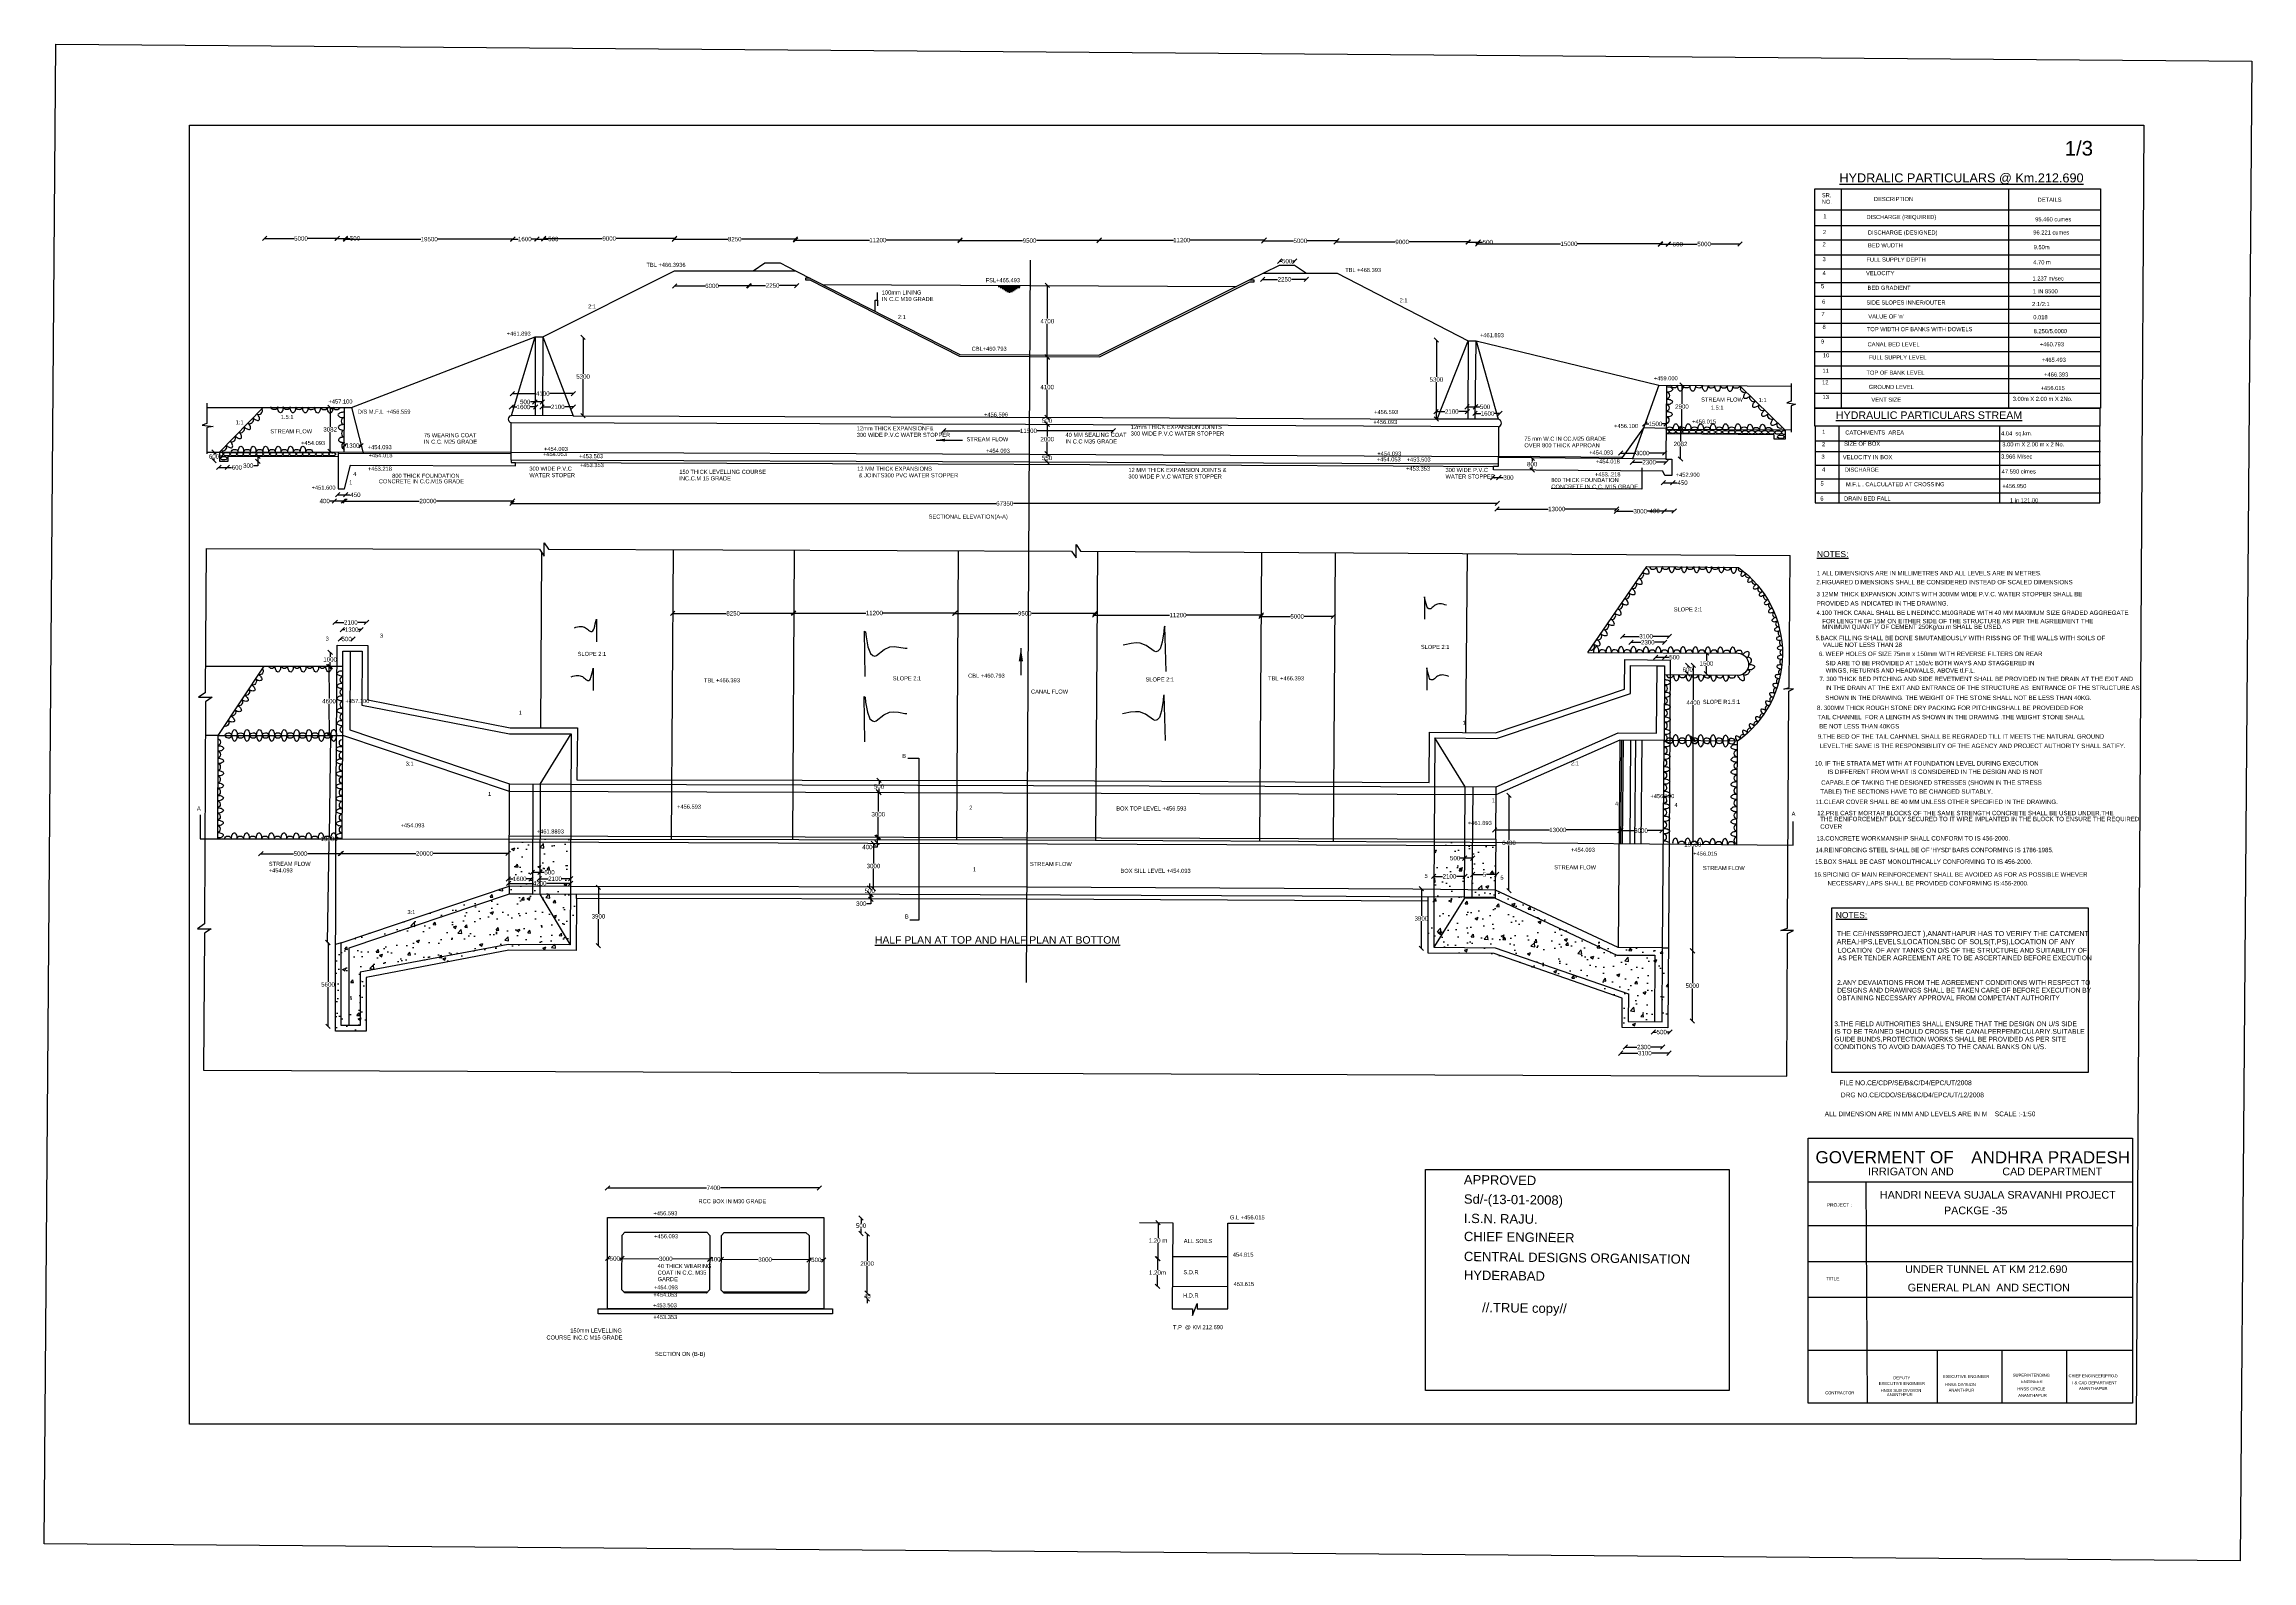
# Model space of a CAD drawing. Header units: metres. Extents: x 2 to 504, y 0 to 345.
import ezdxf

# ---------------------------------------------------------------- set-up
doc = ezdxf.new("R2010")
doc.units = ezdxf.units.M
doc.header["$MEASUREMENT"] = 0
for name, color, linetype in [('DIMENSION', 255, 'Continuous'), ('DRAWING', 7, 'Continuous'), ('TEXT', 255, 'Continuous')]:
    doc.layers.add(name, color=color, linetype=linetype)
doc.styles.get("Standard").update_dxf_attribs({"font": 'arial.ttf'})
doc.dimstyles.get("Standard").update_dxf_attribs({"dimtxt": 1, "dimasz": 1, "dimexe": 0.18, "dimexo": 0.0625, "dimgap": 0.09, "dimtad": 0, "dimtih": 1, "dimtoh": 1, "dimdec": 0, "dimzin": 0, "dimdsep": 46, "dimtxsty": 'Standard', "dimblk": 'OBLIQUE', "dimcen": 0, "dimse1": 1, "dimse2": 1, "dimadec": 0, "dimazin": 0, "dimtfac": 1, "dimtdec": 0, "dimtofl": 0, "dimtmove": 0, "dimatfit": 3, "dimfxl": 1, "dimtolj": 1, "dimtzin": 0, "dimarcsym": 0})
picture_1 = doc.add_image_def('image1.jpg', size_in_pixel=(7220, 4930))

# ---------------------------------------------------------------- blocks, each defined once
blk = doc.blocks.new('_Oblique')
at = {"color": 0, "linetype": 'ByBlock', "lineweight": -2}
blk.add_line((-0.5, -0.5), (0.5, 0.5), dxfattribs=at)
blk = doc.blocks.new('*D4')
at = {"layer": 'Defpoints', "color": 0, "transparency": 16777216}
for p in [(52.05, 300.8), (68.53, 300.65), (68.53, 300.61)]:
    blk.add_point(p, dxfattribs=at)
at = {"layer": 'DIMENSION', "color": 0, "lineweight": -2, "transparency": 16777216}
for p, q in [((52.05, 300.61), (58.71, 300.61)), ((68.53, 300.61), (61.87, 300.61))]:
    blk.add_line(p, q, dxfattribs=at)
at = {"layer": 'DIMENSION', "color": 0, "lineweight": -2, "transparency": 16777216, "rotation": 180}
blk.add_blockref('_Oblique', (52.05, 300.61), dxfattribs=at)
at = {"layer": 'DIMENSION', "color": 0, "lineweight": -2, "transparency": 16777216}
blk.add_blockref('_Oblique', (68.53, 300.61), dxfattribs=at)
at = {"layer": 'DIMENSION', "color": 0, "transparency": 16777216, "insert": (60.29, 300.61), "char_height": 1, "attachment_point": 5}
blk.add_mtext('\\A1;5000', dxfattribs=at)
blk = doc.blocks.new('*D5')
at = {"layer": 'Defpoints', "color": 0, "transparency": 16777216}
for p in [(68.59, 300.55), (70.39, 300.66), (70.39, 300.63)]:
    blk.add_point(p, dxfattribs=at)
at = {"layer": 'DIMENSION', "color": 0, "lineweight": -2, "transparency": 16777216}
for p, q in [((68.59, 300.63), (70.39, 300.63)), ((70.39, 300.63), (71.39, 300.63))]:
    blk.add_line(p, q, dxfattribs=at)
at = {"layer": 'DIMENSION', "color": 0, "lineweight": -2, "transparency": 16777216, "rotation": 180}
blk.add_blockref('_Oblique', (68.59, 300.63), dxfattribs=at)
at = {"layer": 'DIMENSION', "color": 0, "lineweight": -2, "transparency": 16777216}
blk.add_blockref('_Oblique', (70.39, 300.63), dxfattribs=at)
at = {"layer": 'DIMENSION', "color": 0, "transparency": 16777216, "insert": (72.58, 300.63), "char_height": 1, "attachment_point": 5}
blk.add_mtext('\\A1;500', dxfattribs=at)
blk = doc.blocks.new('*D6')
at = {"layer": 'Defpoints', "color": 0, "transparency": 16777216}
for p in [(70.44, 300.66), (108.52, 300.5), (108.52, 300.44)]:
    blk.add_point(p, dxfattribs=at)
at = {"layer": 'DIMENSION', "color": 0, "lineweight": -2, "transparency": 16777216}
for p, q in [((70.44, 300.44), (87.56, 300.44)), ((108.52, 300.44), (91.4, 300.44))]:
    blk.add_line(p, q, dxfattribs=at)
at = {"layer": 'DIMENSION', "color": 0, "lineweight": -2, "transparency": 16777216, "rotation": 180}
blk.add_blockref('_Oblique', (70.44, 300.44), dxfattribs=at)
at = {"layer": 'DIMENSION', "color": 0, "lineweight": -2, "transparency": 16777216}
blk.add_blockref('_Oblique', (108.52, 300.44), dxfattribs=at)
at = {"layer": 'DIMENSION', "color": 0, "transparency": 16777216, "insert": (89.48, 300.44), "char_height": 1, "attachment_point": 5}
blk.add_mtext('\\A1;19500', dxfattribs=at)
blk = doc.blocks.new('*D7')
at = {"layer": 'Defpoints', "color": 0, "transparency": 16777216}
for p in [(108.52, 300.42), (113.98, 300.47), (113.98, 300.47)]:
    blk.add_point(p, dxfattribs=at)
at = {"layer": 'DIMENSION', "color": 0, "lineweight": -2, "transparency": 16777216}
for p, q in [((108.52, 300.47), (109.72, 300.47)), ((113.98, 300.47), (112.79, 300.47))]:
    blk.add_line(p, q, dxfattribs=at)
at = {"layer": 'DIMENSION', "color": 0, "lineweight": -2, "transparency": 16777216, "rotation": 180}
blk.add_blockref('_Oblique', (108.52, 300.47), dxfattribs=at)
at = {"layer": 'DIMENSION', "color": 0, "lineweight": -2, "transparency": 16777216}
blk.add_blockref('_Oblique', (113.98, 300.47), dxfattribs=at)
at = {"layer": 'DIMENSION', "color": 0, "transparency": 16777216, "insert": (111.25, 300.47), "char_height": 1, "attachment_point": 5}
blk.add_mtext('\\A1;1600', dxfattribs=at)
blk = doc.blocks.new('*D8')
at = {"layer": 'Defpoints', "color": 0, "transparency": 16777216}
for p in [(114.01, 300.44), (115.54, 300.47), (115.54, 300.47)]:
    blk.add_point(p, dxfattribs=at)
at = {"layer": 'DIMENSION', "color": 0, "lineweight": -2, "transparency": 16777216}
for p, q in [((114.01, 300.47), (115.54, 300.47)), ((115.54, 300.47), (116.54, 300.47))]:
    blk.add_line(p, q, dxfattribs=at)
at = {"layer": 'DIMENSION', "color": 0, "lineweight": -2, "transparency": 16777216, "rotation": 180}
blk.add_blockref('_Oblique', (114.01, 300.47), dxfattribs=at)
at = {"layer": 'DIMENSION', "color": 0, "lineweight": -2, "transparency": 16777216}
blk.add_blockref('_Oblique', (115.54, 300.47), dxfattribs=at)
at = {"layer": 'DIMENSION', "color": 0, "transparency": 16777216, "insert": (117.73, 300.47), "char_height": 1, "attachment_point": 5}
blk.add_mtext('\\A1;500', dxfattribs=at)
blk = doc.blocks.new('*D9')
at = {"layer": 'Defpoints', "color": 0, "transparency": 16777216}
for p in [(115.56, 300.52), (145.37, 300.6), (145.37, 300.5)]:
    blk.add_point(p, dxfattribs=at)
at = {"layer": 'DIMENSION', "color": 0, "lineweight": -2, "transparency": 16777216}
for p, q in [((115.56, 300.6), (128.89, 300.6)), ((145.37, 300.6), (132.05, 300.6))]:
    blk.add_line(p, q, dxfattribs=at)
at = {"layer": 'DIMENSION', "color": 0, "lineweight": -2, "transparency": 16777216, "rotation": 180}
blk.add_blockref('_Oblique', (115.56, 300.6), dxfattribs=at)
at = {"layer": 'DIMENSION', "color": 0, "lineweight": -2, "transparency": 16777216}
blk.add_blockref('_Oblique', (145.37, 300.6), dxfattribs=at)
at = {"layer": 'DIMENSION', "color": 0, "transparency": 16777216, "insert": (130.47, 300.6), "char_height": 1, "attachment_point": 5}
blk.add_mtext('\\A1;9000', dxfattribs=at)
blk = doc.blocks.new('*D10')
at = {"layer": 'Defpoints', "color": 0, "transparency": 16777216}
for p in [(145.29, 300.51), (172.81, 300.49), (172.81, 300.45)]:
    blk.add_point(p, dxfattribs=at)
at = {"layer": 'DIMENSION', "color": 0, "lineweight": -2, "transparency": 16777216}
for p, q in [((145.29, 300.45), (157.47, 300.45)), ((172.81, 300.45), (160.63, 300.45))]:
    blk.add_line(p, q, dxfattribs=at)
at = {"layer": 'DIMENSION', "color": 0, "lineweight": -2, "transparency": 16777216, "rotation": 180}
blk.add_blockref('_Oblique', (145.29, 300.45), dxfattribs=at)
at = {"layer": 'DIMENSION', "color": 0, "lineweight": -2, "transparency": 16777216}
blk.add_blockref('_Oblique', (172.81, 300.45), dxfattribs=at)
at = {"layer": 'DIMENSION', "color": 0, "transparency": 16777216, "insert": (159.05, 300.45), "char_height": 1, "attachment_point": 5}
blk.add_mtext('\\A1;8250', dxfattribs=at)
blk = doc.blocks.new('*D11')
at = {"layer": 'Defpoints', "color": 0, "transparency": 16777216}
for p in [(172.9, 300.54), (210.33, 300.49), (210.33, 300.23)]:
    blk.add_point(p, dxfattribs=at)
at = {"layer": 'DIMENSION', "color": 0, "lineweight": -2, "transparency": 16777216}
for p, q in [((172.9, 300.23), (189.69, 300.23)), ((210.33, 300.23), (193.54, 300.23))]:
    blk.add_line(p, q, dxfattribs=at)
at = {"layer": 'DIMENSION', "color": 0, "lineweight": -2, "transparency": 16777216, "rotation": 180}
blk.add_blockref('_Oblique', (172.9, 300.23), dxfattribs=at)
at = {"layer": 'DIMENSION', "color": 0, "lineweight": -2, "transparency": 16777216}
blk.add_blockref('_Oblique', (210.33, 300.23), dxfattribs=at)
at = {"layer": 'DIMENSION', "color": 0, "transparency": 16777216, "insert": (191.62, 300.23), "char_height": 1, "attachment_point": 5}
blk.add_mtext('\\A1;11200', dxfattribs=at)
blk = doc.blocks.new('*D12')
at = {"layer": 'Defpoints', "color": 0, "transparency": 16777216}
for p in [(210.33, 300.28), (241.99, 300.11), (241.99, 300.11)]:
    blk.add_point(p, dxfattribs=at)
at = {"layer": 'DIMENSION', "color": 0, "lineweight": -2, "transparency": 16777216}
for p, q in [((210.33, 300.11), (224.58, 300.11)), ((241.99, 300.11), (227.74, 300.11))]:
    blk.add_line(p, q, dxfattribs=at)
at = {"layer": 'DIMENSION', "color": 0, "lineweight": -2, "transparency": 16777216, "rotation": 180}
blk.add_blockref('_Oblique', (210.33, 300.11), dxfattribs=at)
at = {"layer": 'DIMENSION', "color": 0, "lineweight": -2, "transparency": 16777216}
blk.add_blockref('_Oblique', (241.99, 300.11), dxfattribs=at)
at = {"layer": 'DIMENSION', "color": 0, "transparency": 16777216, "insert": (226.16, 300.11), "char_height": 1, "attachment_point": 5}
blk.add_mtext('\\A1;9500', dxfattribs=at)
blk = doc.blocks.new('*D13')
at = {"layer": 'Defpoints', "color": 0, "transparency": 16777216}
for p in [(242.03, 300.11), (279.61, 300.23), (279.61, 299.93)]:
    blk.add_point(p, dxfattribs=at)
at = {"layer": 'DIMENSION', "color": 0, "lineweight": -2, "transparency": 16777216}
for p, q in [((242.03, 300.23), (258.9, 300.23)), ((279.61, 300.23), (262.74, 300.23))]:
    blk.add_line(p, q, dxfattribs=at)
at = {"layer": 'DIMENSION', "color": 0, "lineweight": -2, "transparency": 16777216, "rotation": 180}
blk.add_blockref('_Oblique', (242.03, 300.23), dxfattribs=at)
at = {"layer": 'DIMENSION', "color": 0, "lineweight": -2, "transparency": 16777216}
blk.add_blockref('_Oblique', (279.61, 300.23), dxfattribs=at)
at = {"layer": 'DIMENSION', "color": 0, "transparency": 16777216, "insert": (260.82, 300.23), "char_height": 1, "attachment_point": 5}
blk.add_mtext('\\A1;11200', dxfattribs=at)
blk = doc.blocks.new('*D14')
at = {"layer": 'Defpoints', "color": 0, "transparency": 16777216}
for p in [(279.48, 300.19), (296.15, 300.06), (296.15, 300.06)]:
    blk.add_point(p, dxfattribs=at)
at = {"layer": 'DIMENSION', "color": 0, "lineweight": -2, "transparency": 16777216}
for p, q in [((279.48, 300.06), (286.23, 300.06)), ((296.15, 300.06), (289.39, 300.06))]:
    blk.add_line(p, q, dxfattribs=at)
at = {"layer": 'DIMENSION', "color": 0, "lineweight": -2, "transparency": 16777216, "rotation": 180}
blk.add_blockref('_Oblique', (279.48, 300.06), dxfattribs=at)
at = {"layer": 'DIMENSION', "color": 0, "lineweight": -2, "transparency": 16777216}
blk.add_blockref('_Oblique', (296.15, 300.06), dxfattribs=at)
at = {"layer": 'DIMENSION', "color": 0, "transparency": 16777216, "insert": (287.81, 300.06), "char_height": 1, "attachment_point": 5}
blk.add_mtext('\\A1;5000', dxfattribs=at)
blk = doc.blocks.new('*D15')
at = {"layer": 'Defpoints', "color": 0, "transparency": 16777216}
for p in [(295.94, 300.05), (326.07, 299.81), (326.07, 299.81)]:
    blk.add_point(p, dxfattribs=at)
at = {"layer": 'DIMENSION', "color": 0, "lineweight": -2, "transparency": 16777216}
for p, q in [((295.94, 299.81), (309.42, 299.81)), ((326.07, 299.81), (312.58, 299.81))]:
    blk.add_line(p, q, dxfattribs=at)
at = {"layer": 'DIMENSION', "color": 0, "lineweight": -2, "transparency": 16777216, "rotation": 180}
blk.add_blockref('_Oblique', (295.94, 299.81), dxfattribs=at)
at = {"layer": 'DIMENSION', "color": 0, "lineweight": -2, "transparency": 16777216}
blk.add_blockref('_Oblique', (326.07, 299.81), dxfattribs=at)
at = {"layer": 'DIMENSION', "color": 0, "transparency": 16777216, "insert": (311, 299.81), "char_height": 1, "attachment_point": 5}
blk.add_mtext('\\A1;9000', dxfattribs=at)
blk = doc.blocks.new('*D16')
at = {"layer": 'Defpoints', "color": 0, "transparency": 16777216}
for p in [(325.96, 299.86), (328.3, 299.78), (328.3, 299.78)]:
    blk.add_point(p, dxfattribs=at)
at = {"layer": 'DIMENSION', "color": 0, "lineweight": -2, "transparency": 16777216}
for p, q in [((325.96, 299.78), (328.3, 299.78)), ((328.3, 299.78), (329.3, 299.78))]:
    blk.add_line(p, q, dxfattribs=at)
at = {"layer": 'DIMENSION', "color": 0, "lineweight": -2, "transparency": 16777216, "rotation": 180}
blk.add_blockref('_Oblique', (325.96, 299.78), dxfattribs=at)
at = {"layer": 'DIMENSION', "color": 0, "lineweight": -2, "transparency": 16777216}
blk.add_blockref('_Oblique', (328.3, 299.78), dxfattribs=at)
at = {"layer": 'DIMENSION', "color": 0, "transparency": 16777216, "insert": (330.5, 299.78), "char_height": 1, "attachment_point": 5}
blk.add_mtext('\\A1;500', dxfattribs=at)
blk = doc.blocks.new('*D17')
at = {"layer": 'Defpoints', "color": 0, "transparency": 16777216}
for p in [(328.2, 299.75), (369.77, 299.39), (369.77, 299.21)]:
    blk.add_point(p, dxfattribs=at)
at = {"layer": 'DIMENSION', "color": 0, "lineweight": -2, "transparency": 16777216}
for p, q in [((328.2, 299.39), (347.06, 299.39)), ((369.77, 299.39), (350.91, 299.39))]:
    blk.add_line(p, q, dxfattribs=at)
at = {"layer": 'DIMENSION', "color": 0, "lineweight": -2, "transparency": 16777216, "rotation": 180}
blk.add_blockref('_Oblique', (328.2, 299.39), dxfattribs=at)
at = {"layer": 'DIMENSION', "color": 0, "lineweight": -2, "transparency": 16777216}
blk.add_blockref('_Oblique', (369.77, 299.39), dxfattribs=at)
at = {"layer": 'DIMENSION', "color": 0, "transparency": 16777216, "insert": (348.98, 299.39), "char_height": 1, "attachment_point": 5}
blk.add_mtext('\\A1;15000', dxfattribs=at)
blk = doc.blocks.new('*D18')
at = {"layer": 'Defpoints', "color": 0, "transparency": 16777216}
for p in [(369.82, 299.29), (371.57, 299.29), (371.57, 299.29)]:
    blk.add_point(p, dxfattribs=at)
at = {"layer": 'DIMENSION', "color": 0, "lineweight": -2, "transparency": 16777216}
for p, q in [((369.82, 299.29), (371.57, 299.29)), ((371.57, 299.29), (372.57, 299.29))]:
    blk.add_line(p, q, dxfattribs=at)
at = {"layer": 'DIMENSION', "color": 0, "lineweight": -2, "transparency": 16777216, "rotation": 180}
blk.add_blockref('_Oblique', (369.82, 299.29), dxfattribs=at)
at = {"layer": 'DIMENSION', "color": 0, "lineweight": -2, "transparency": 16777216}
blk.add_blockref('_Oblique', (371.57, 299.29), dxfattribs=at)
at = {"layer": 'DIMENSION', "color": 0, "transparency": 16777216, "insert": (373.77, 299.29), "char_height": 1, "attachment_point": 5}
blk.add_mtext('\\A1;500', dxfattribs=at)
blk = doc.blocks.new('*D19')
at = {"layer": 'Defpoints', "color": 0, "transparency": 16777216}
for p in [(371.57, 299.37), (387.93, 299.34), (387.93, 299.34)]:
    blk.add_point(p, dxfattribs=at)
at = {"layer": 'DIMENSION', "color": 0, "lineweight": -2, "transparency": 16777216}
for p, q in [((371.57, 299.34), (378.17, 299.34)), ((387.93, 299.34), (381.33, 299.34))]:
    blk.add_line(p, q, dxfattribs=at)
at = {"layer": 'DIMENSION', "color": 0, "lineweight": -2, "transparency": 16777216, "rotation": 180}
blk.add_blockref('_Oblique', (371.57, 299.34), dxfattribs=at)
at = {"layer": 'DIMENSION', "color": 0, "lineweight": -2, "transparency": 16777216}
blk.add_blockref('_Oblique', (387.93, 299.34), dxfattribs=at)
at = {"layer": 'DIMENSION', "color": 0, "transparency": 16777216, "insert": (379.75, 299.34), "char_height": 1, "attachment_point": 5}
blk.add_mtext('\\A1;5000', dxfattribs=at)
blk = doc.blocks.new('*D20')
at = {"layer": 'Defpoints', "color": 0, "transparency": 16777216}
for p in [(40.3, 251.97), (40.3, 250.01), (40.49, 250.01)]:
    blk.add_point(p, dxfattribs=at)
at = {"layer": 'DIMENSION', "color": 0, "lineweight": -2, "transparency": 16777216}
for p, q in [((40.49, 251.97), (40.49, 251.59)), ((40.49, 250.01), (40.49, 250.39))]:
    blk.add_line(p, q, dxfattribs=at)
for p, rotation in [((40.49, 251.97), 90), ((40.49, 250.01), 270)]:
    blk.add_blockref('_Oblique', p, dxfattribs=dict(at, rotation=rotation))
at = {"layer": 'DIMENSION', "color": 0, "transparency": 16777216, "insert": (40.49, 250.99), "char_height": 1, "attachment_point": 5}
blk.add_mtext('\\A1;600', dxfattribs=at)
blk = doc.blocks.new('*D21')
at = {"layer": 'Defpoints', "color": 0, "transparency": 16777216}
for p in [(41.58, 248.97), (43.5, 248.97), (43.5, 248.48)]:
    blk.add_point(p, dxfattribs=at)
at = {"layer": 'DIMENSION', "color": 0, "lineweight": -2, "transparency": 16777216}
for p, q in [((41.58, 248.48), (43.5, 248.48)), ((43.5, 248.48), (44.5, 248.48))]:
    blk.add_line(p, q, dxfattribs=at)
at = {"layer": 'DIMENSION', "color": 0, "lineweight": -2, "transparency": 16777216, "rotation": 180}
blk.add_blockref('_Oblique', (41.58, 248.48), dxfattribs=at)
at = {"layer": 'DIMENSION', "color": 0, "lineweight": -2, "transparency": 16777216}
blk.add_blockref('_Oblique', (43.5, 248.48), dxfattribs=at)
at = {"layer": 'DIMENSION', "color": 0, "transparency": 16777216, "insert": (45.7, 248.48), "char_height": 1, "attachment_point": 5}
blk.add_mtext('\\A1;600', dxfattribs=at)
blk = doc.blocks.new('*D22')
at = {"layer": 'Defpoints', "color": 0, "transparency": 16777216}
for p in [(44.7, 250.99), (44.75, 249.88), (50.47, 249.88)]:
    blk.add_point(p, dxfattribs=at)
at = {"layer": 'DIMENSION', "color": 0, "lineweight": -2, "transparency": 16777216}
for p, q in [((50.47, 248.88), (49.47, 248.88)), ((50.47, 250.99), (50.47, 249.88)), ((50.47, 249.88), (50.47, 248.88))]:
    blk.add_line(p, q, dxfattribs=at)
for p, rotation in [((50.47, 250.99), 90), ((50.47, 249.88), 270)]:
    blk.add_blockref('_Oblique', p, dxfattribs=dict(at, rotation=rotation))
at = {"layer": 'DIMENSION', "color": 0, "transparency": 16777216, "insert": (48.28, 248.88), "char_height": 1, "attachment_point": 5}
blk.add_mtext('\\A1;300', dxfattribs=at)
blk = doc.blocks.new('*D23')
at = {"layer": 'Defpoints', "color": 0, "transparency": 16777216}
for p in [(67.56, 262.17), (66.93, 252.12), (67.56, 252.12)]:
    blk.add_point(p, dxfattribs=at)
at = {"layer": 'DIMENSION', "color": 0, "lineweight": -2, "transparency": 16777216}
for p, q in [((66.93, 262.17), (66.93, 257.74)), ((66.93, 252.12), (66.93, 256.54))]:
    blk.add_line(p, q, dxfattribs=at)
for p, rotation in [((66.93, 262.17), 90), ((66.93, 252.12), 270)]:
    blk.add_blockref('_Oblique', p, dxfattribs=dict(at, rotation=rotation))
at = {"layer": 'DIMENSION', "color": 0, "transparency": 16777216, "insert": (66.93, 257.14), "char_height": 1, "attachment_point": 5}
blk.add_mtext('\\A1;3082', dxfattribs=at)
blk = doc.blocks.new('*D24')
at = {"layer": 'Defpoints', "color": 0, "transparency": 16777216}
for p in [(70.15, 253.39), (73.97, 253.44), (73.97, 253.39)]:
    blk.add_point(p, dxfattribs=at)
at = {"layer": 'DIMENSION', "color": 0, "lineweight": -2, "transparency": 16777216}
for p, q in [((70.15, 253.44), (70.52, 253.44)), ((73.97, 253.44), (73.59, 253.44))]:
    blk.add_line(p, q, dxfattribs=at)
at = {"layer": 'DIMENSION', "color": 0, "lineweight": -2, "transparency": 16777216, "rotation": 180}
blk.add_blockref('_Oblique', (70.15, 253.44), dxfattribs=at)
at = {"layer": 'DIMENSION', "color": 0, "lineweight": -2, "transparency": 16777216}
blk.add_blockref('_Oblique', (73.97, 253.44), dxfattribs=at)
at = {"layer": 'DIMENSION', "color": 0, "transparency": 16777216, "insert": (72.06, 253.44), "char_height": 1, "attachment_point": 5}
blk.add_mtext('\\A1;1300', dxfattribs=at)
blk = doc.blocks.new('*D25')
at = {"layer": 'Defpoints', "color": 0, "transparency": 16777216}
for p in [(108.39, 265.57), (122.29, 265.57), (122.29, 265.28)]:
    blk.add_point(p, dxfattribs=at)
at = {"layer": 'DIMENSION', "color": 0, "lineweight": -2, "transparency": 16777216}
for p, q in [((108.39, 265.28), (113.74, 265.28)), ((122.29, 265.28), (116.94, 265.28))]:
    blk.add_line(p, q, dxfattribs=at)
at = {"layer": 'DIMENSION', "color": 0, "lineweight": -2, "transparency": 16777216, "rotation": 180}
blk.add_blockref('_Oblique', (108.39, 265.28), dxfattribs=at)
at = {"layer": 'DIMENSION', "color": 0, "lineweight": -2, "transparency": 16777216}
blk.add_blockref('_Oblique', (122.29, 265.28), dxfattribs=at)
at = {"layer": 'DIMENSION', "color": 0, "transparency": 16777216, "insert": (115.34, 265.28), "char_height": 1, "attachment_point": 5}
blk.add_mtext('\\A1;4100', dxfattribs=at)
blk = doc.blocks.new('*D26')
at = {"layer": 'Defpoints', "color": 0, "transparency": 16777216}
for p in [(115.19, 262.25), (115.19, 262.24), (122.32, 262.24)]:
    blk.add_point(p, dxfattribs=at)
at = {"layer": 'DIMENSION', "color": 0, "lineweight": -2, "transparency": 16777216}
for p, q in [((115.19, 262.25), (117.17, 262.25)), ((122.32, 262.25), (120.35, 262.25))]:
    blk.add_line(p, q, dxfattribs=at)
at = {"layer": 'DIMENSION', "color": 0, "lineweight": -2, "transparency": 16777216, "rotation": 180}
blk.add_blockref('_Oblique', (115.19, 262.25), dxfattribs=at)
at = {"layer": 'DIMENSION', "color": 0, "lineweight": -2, "transparency": 16777216}
blk.add_blockref('_Oblique', (122.32, 262.25), dxfattribs=at)
at = {"layer": 'DIMENSION', "color": 0, "transparency": 16777216, "insert": (118.76, 262.25), "char_height": 1, "attachment_point": 5}
blk.add_mtext('\\A1;2100', dxfattribs=at)
blk = doc.blocks.new('*D27')
at = {"layer": 'Defpoints', "color": 0, "transparency": 16777216}
for p in [(113.53, 263.39), (113.53, 262.32), (115.23, 262.32)]:
    blk.add_point(p, dxfattribs=at)
at = {"layer": 'DIMENSION', "color": 0, "lineweight": -2, "transparency": 16777216}
for p, q in [((113.53, 263.39), (112.53, 263.39)), ((115.23, 263.39), (113.53, 263.39))]:
    blk.add_line(p, q, dxfattribs=at)
at = {"layer": 'DIMENSION', "color": 0, "lineweight": -2, "transparency": 16777216, "rotation": 180}
blk.add_blockref('_Oblique', (113.53, 263.39), dxfattribs=at)
at = {"layer": 'DIMENSION', "color": 0, "lineweight": -2, "transparency": 16777216}
blk.add_blockref('_Oblique', (115.23, 263.39), dxfattribs=at)
at = {"layer": 'DIMENSION', "color": 0, "transparency": 16777216, "insert": (111.33, 263.39), "char_height": 1, "attachment_point": 5}
blk.add_mtext('\\A1;500', dxfattribs=at)
blk = doc.blocks.new('*D28')
at = {"layer": 'Defpoints', "color": 0, "transparency": 16777216}
for p in [(108.2, 262.49), (108.2, 262.24), (113.7, 262.49)]:
    blk.add_point(p, dxfattribs=at)
at = {"layer": 'DIMENSION', "color": 0, "lineweight": -2, "transparency": 16777216}
for p, q in [((108.2, 262.24), (109.42, 262.24)), ((113.7, 262.24), (112.48, 262.24))]:
    blk.add_line(p, q, dxfattribs=at)
at = {"layer": 'DIMENSION', "color": 0, "lineweight": -2, "transparency": 16777216, "rotation": 180}
blk.add_blockref('_Oblique', (108.2, 262.24), dxfattribs=at)
at = {"layer": 'DIMENSION', "color": 0, "lineweight": -2, "transparency": 16777216}
blk.add_blockref('_Oblique', (113.7, 262.24), dxfattribs=at)
at = {"layer": 'DIMENSION', "color": 0, "transparency": 16777216, "insert": (110.95, 262.24), "char_height": 1, "attachment_point": 5}
blk.add_mtext('\\A1;1600', dxfattribs=at)
blk = doc.blocks.new('*D29')
at = {"layer": 'Defpoints', "color": 0, "transparency": 16777216}
for p in [(123.13, 278.09), (123.13, 260.25), (124.52, 260.25)]:
    blk.add_point(p, dxfattribs=at)
at = {"layer": 'DIMENSION', "color": 0, "lineweight": -2, "transparency": 16777216}
for p, q in [((124.52, 278.09), (124.52, 269.77)), ((124.52, 260.25), (124.52, 268.57))]:
    blk.add_line(p, q, dxfattribs=at)
for p, rotation in [((124.52, 278.09), 90), ((124.52, 260.25), 270)]:
    blk.add_blockref('_Oblique', p, dxfattribs=dict(at, rotation=rotation))
at = {"layer": 'DIMENSION', "color": 0, "transparency": 16777216, "insert": (124.52, 269.17), "char_height": 1, "attachment_point": 5}
blk.add_mtext('\\A1;5300', dxfattribs=at)
blk = doc.blocks.new('*D30')
at = {"layer": 'Defpoints', "color": 0, "transparency": 16777216}
for p in [(145.34, 290.28), (162.39, 290.28), (162.39, 289.8)]:
    blk.add_point(p, dxfattribs=at)
at = {"layer": 'DIMENSION', "color": 0, "lineweight": -2, "transparency": 16777216}
for p, q in [((145.34, 289.8), (152.28, 289.8)), ((162.39, 289.8), (155.45, 289.8))]:
    blk.add_line(p, q, dxfattribs=at)
at = {"layer": 'DIMENSION', "color": 0, "lineweight": -2, "transparency": 16777216, "rotation": 180}
blk.add_blockref('_Oblique', (145.34, 289.8), dxfattribs=at)
at = {"layer": 'DIMENSION', "color": 0, "lineweight": -2, "transparency": 16777216}
blk.add_blockref('_Oblique', (162.39, 289.8), dxfattribs=at)
at = {"layer": 'DIMENSION', "color": 0, "transparency": 16777216, "insert": (153.87, 289.8), "char_height": 1, "attachment_point": 5}
blk.add_mtext('\\A1;6000', dxfattribs=at)
blk = doc.blocks.new('*D31')
at = {"layer": 'Defpoints', "color": 0, "transparency": 16777216}
for p in [(162.22, 289.85), (173.12, 289.89), (173.12, 289.85)]:
    blk.add_point(p, dxfattribs=at)
at = {"layer": 'DIMENSION', "color": 0, "lineweight": -2, "transparency": 16777216}
for p, q in [((162.22, 289.89), (166.08, 289.89)), ((173.12, 289.89), (169.26, 289.89))]:
    blk.add_line(p, q, dxfattribs=at)
at = {"layer": 'DIMENSION', "color": 0, "lineweight": -2, "transparency": 16777216, "rotation": 180}
blk.add_blockref('_Oblique', (162.22, 289.89), dxfattribs=at)
at = {"layer": 'DIMENSION', "color": 0, "lineweight": -2, "transparency": 16777216}
blk.add_blockref('_Oblique', (173.12, 289.89), dxfattribs=at)
at = {"layer": 'DIMENSION', "color": 0, "transparency": 16777216, "insert": (167.67, 289.89), "char_height": 1, "attachment_point": 5}
blk.add_mtext('\\A1;2250', dxfattribs=at)
blk = doc.blocks.new('*D32')
at = {"layer": 'Defpoints', "color": 0, "transparency": 16777216}
for p in [(283.1, 294.59), (286.51, 295.44), (286.51, 294.59)]:
    blk.add_point(p, dxfattribs=at)
at = {"layer": 'DIMENSION', "color": 0, "lineweight": -2, "transparency": 16777216}
for p, q in [((283.1, 295.44), (283.61, 295.44)), ((286.51, 295.44), (286, 295.44))]:
    blk.add_line(p, q, dxfattribs=at)
at = {"layer": 'DIMENSION', "color": 0, "lineweight": -2, "transparency": 16777216, "rotation": 180}
blk.add_blockref('_Oblique', (283.1, 295.44), dxfattribs=at)
at = {"layer": 'DIMENSION', "color": 0, "lineweight": -2, "transparency": 16777216}
blk.add_blockref('_Oblique', (286.51, 295.44), dxfattribs=at)
at = {"layer": 'DIMENSION', "color": 0, "transparency": 16777216, "insert": (284.81, 295.44), "char_height": 1, "attachment_point": 5}
blk.add_mtext('\\A1;500', dxfattribs=at)
blk = doc.blocks.new('*D33')
at = {"layer": 'Defpoints', "color": 0, "transparency": 16777216}
for p in [(279.26, 291.67), (289.16, 291.67), (289.16, 291.3)]:
    blk.add_point(p, dxfattribs=at)
at = {"layer": 'DIMENSION', "color": 0, "lineweight": -2, "transparency": 16777216}
for p, q in [((279.26, 291.3), (282.62, 291.3)), ((289.16, 291.3), (285.8, 291.3))]:
    blk.add_line(p, q, dxfattribs=at)
at = {"layer": 'DIMENSION', "color": 0, "lineweight": -2, "transparency": 16777216, "rotation": 180}
blk.add_blockref('_Oblique', (279.26, 291.3), dxfattribs=at)
at = {"layer": 'DIMENSION', "color": 0, "lineweight": -2, "transparency": 16777216}
blk.add_blockref('_Oblique', (289.16, 291.3), dxfattribs=at)
at = {"layer": 'DIMENSION', "color": 0, "transparency": 16777216, "insert": (284.21, 291.3), "char_height": 1, "attachment_point": 5}
blk.add_mtext('\\A1;2250', dxfattribs=at)
blk = doc.blocks.new('*D34')
at = {"layer": 'Defpoints', "color": 0, "transparency": 16777216}
for p in [(318.4, 277.46), (318.79, 277.46), (318.4, 259.5)]:
    blk.add_point(p, dxfattribs=at)
at = {"layer": 'DIMENSION', "color": 0, "lineweight": -2, "transparency": 16777216}
for p, q in [((318.79, 277.46), (318.79, 269.08)), ((318.79, 259.5), (318.79, 267.88))]:
    blk.add_line(p, q, dxfattribs=at)
for p, rotation in [((318.79, 277.46), 90), ((318.79, 259.5), 270)]:
    blk.add_blockref('_Oblique', p, dxfattribs=dict(at, rotation=rotation))
at = {"layer": 'DIMENSION', "color": 0, "transparency": 16777216, "insert": (318.79, 268.48), "char_height": 1, "attachment_point": 5}
blk.add_mtext('\\A1;5300', dxfattribs=at)
blk = doc.blocks.new('*D35')
at = {"layer": 'Defpoints', "color": 0, "transparency": 16777216}
for p in [(230.14, 251.57), (230.19, 251.57), (230.19, 249.71)]:
    blk.add_point(p, dxfattribs=at)
at = {"layer": 'DIMENSION', "color": 0, "lineweight": -2, "transparency": 16777216}
for p, q in [((230.14, 251.57), (230.14, 251.24)), ((230.14, 249.71), (230.14, 250.04))]:
    blk.add_line(p, q, dxfattribs=at)
for p, rotation in [((230.14, 251.57), 90), ((230.14, 249.71), 270)]:
    blk.add_blockref('_Oblique', p, dxfattribs=dict(at, rotation=rotation))
at = {"layer": 'DIMENSION', "color": 0, "transparency": 16777216, "insert": (230.14, 250.64), "char_height": 1, "attachment_point": 5}
blk.add_mtext('\\A1;550', dxfattribs=at)
blk = doc.blocks.new('*D36')
at = {"layer": 'Defpoints', "color": 0, "transparency": 16777216}
for p in [(230.19, 258.28), (230.19, 258.28), (230.19, 251.56)]:
    blk.add_point(p, dxfattribs=at)
at = {"layer": 'DIMENSION', "color": 0, "lineweight": -2, "transparency": 16777216}
for p, q in [((230.19, 258.28), (230.19, 255.52)), ((230.19, 251.56), (230.19, 254.32))]:
    blk.add_line(p, q, dxfattribs=at)
for p, rotation in [((230.19, 258.28), 90), ((230.19, 251.56), 270)]:
    blk.add_blockref('_Oblique', p, dxfattribs=dict(at, rotation=rotation))
at = {"layer": 'DIMENSION', "color": 0, "transparency": 16777216, "insert": (230.19, 254.92), "char_height": 1, "attachment_point": 5}
blk.add_mtext('\\A1;2000', dxfattribs=at)
blk = doc.blocks.new('*D37')
at = {"layer": 'Defpoints', "color": 0, "transparency": 16777216}
for p in [(230.11, 259.9), (230.11, 258.37), (230.14, 259.9)]:
    blk.add_point(p, dxfattribs=at)
at = {"layer": 'DIMENSION', "color": 0, "lineweight": -2, "transparency": 16777216}
for p, q in [((230.14, 259.9), (230.14, 259.74)), ((230.14, 258.37), (230.14, 258.53))]:
    blk.add_line(p, q, dxfattribs=at)
for p, rotation in [((230.14, 259.9), 90), ((230.14, 258.37), 270)]:
    blk.add_blockref('_Oblique', p, dxfattribs=dict(at, rotation=rotation))
at = {"layer": 'DIMENSION', "color": 0, "transparency": 16777216, "insert": (230.14, 259.14), "char_height": 1, "attachment_point": 5}
blk.add_mtext('\\A1;500', dxfattribs=at)
blk = doc.blocks.new('*D38')
at = {"layer": 'Defpoints', "color": 0, "transparency": 16777216}
for p in [(230.06, 273.66), (230.18, 273.66), (230.06, 259.89)]:
    blk.add_point(p, dxfattribs=at)
at = {"layer": 'DIMENSION', "color": 0, "lineweight": -2, "transparency": 16777216}
for p, q in [((230.18, 273.66), (230.18, 267.38)), ((230.18, 259.89), (230.18, 266.17))]:
    blk.add_line(p, q, dxfattribs=at)
for p, rotation in [((230.18, 273.66), 90), ((230.18, 259.89), 270)]:
    blk.add_blockref('_Oblique', p, dxfattribs=dict(at, rotation=rotation))
at = {"layer": 'DIMENSION', "color": 0, "transparency": 16777216, "insert": (230.18, 266.77), "char_height": 1, "attachment_point": 5}
blk.add_mtext('\\A1;4100', dxfattribs=at)
blk = doc.blocks.new('*D39')
at = {"layer": 'Defpoints', "color": 0, "transparency": 16777216}
for p in [(230.21, 289.96), (230.35, 289.96), (230.35, 273.57)]:
    blk.add_point(p, dxfattribs=at)
at = {"layer": 'DIMENSION', "color": 0, "lineweight": -2, "transparency": 16777216}
for p, q in [((230.21, 289.96), (230.21, 282.37)), ((230.21, 273.57), (230.21, 281.16))]:
    blk.add_line(p, q, dxfattribs=at)
for p, rotation in [((230.21, 289.96), 90), ((230.21, 273.57), 270)]:
    blk.add_blockref('_Oblique', p, dxfattribs=dict(at, rotation=rotation))
at = {"layer": 'DIMENSION', "color": 0, "transparency": 16777216, "insert": (230.21, 281.77), "char_height": 1, "attachment_point": 5}
blk.add_mtext('\\A1;4700', dxfattribs=at)
blk = doc.blocks.new('*D40')
at = {"layer": 'Defpoints', "color": 0, "transparency": 16777216}
for p in [(318.72, 261.15), (325.86, 261.19), (325.86, 261.15)]:
    blk.add_point(p, dxfattribs=at)
at = {"layer": 'DIMENSION', "color": 0, "lineweight": -2, "transparency": 16777216}
for p, q in [((318.72, 261.19), (320.7, 261.19)), ((325.86, 261.19), (323.88, 261.19))]:
    blk.add_line(p, q, dxfattribs=at)
at = {"layer": 'DIMENSION', "color": 0, "lineweight": -2, "transparency": 16777216, "rotation": 180}
blk.add_blockref('_Oblique', (318.72, 261.19), dxfattribs=at)
at = {"layer": 'DIMENSION', "color": 0, "lineweight": -2, "transparency": 16777216}
blk.add_blockref('_Oblique', (325.86, 261.19), dxfattribs=at)
at = {"layer": 'DIMENSION', "color": 0, "transparency": 16777216, "insert": (322.29, 261.19), "char_height": 1, "attachment_point": 5}
blk.add_mtext('\\A1;2100', dxfattribs=at)
blk = doc.blocks.new('*D41')
at = {"layer": 'Defpoints', "color": 0, "transparency": 16777216}
for p in [(327.69, 262.27), (325.74, 261.03), (327.69, 261.03)]:
    blk.add_point(p, dxfattribs=at)
at = {"layer": 'DIMENSION', "color": 0, "lineweight": -2, "transparency": 16777216}
for p, q in [((325.74, 262.27), (327.69, 262.27)), ((327.69, 262.27), (328.69, 262.27))]:
    blk.add_line(p, q, dxfattribs=at)
at = {"layer": 'DIMENSION', "color": 0, "lineweight": -2, "transparency": 16777216, "rotation": 180}
blk.add_blockref('_Oblique', (325.74, 262.27), dxfattribs=at)
at = {"layer": 'DIMENSION', "color": 0, "lineweight": -2, "transparency": 16777216}
blk.add_blockref('_Oblique', (327.69, 262.27), dxfattribs=at)
at = {"layer": 'DIMENSION', "color": 0, "transparency": 16777216, "insert": (329.88, 262.27), "char_height": 1, "attachment_point": 5}
blk.add_mtext('\\A1;500', dxfattribs=at)
blk = doc.blocks.new('*D42')
at = {"layer": 'Defpoints', "color": 0, "transparency": 16777216}
for p in [(327.58, 261.02), (333.3, 261.02), (333.3, 260.77)]:
    blk.add_point(p, dxfattribs=at)
at = {"layer": 'DIMENSION', "color": 0, "lineweight": -2, "transparency": 16777216}
for p, q in [((327.58, 260.77), (328.9, 260.77)), ((333.3, 260.77), (331.97, 260.77))]:
    blk.add_line(p, q, dxfattribs=at)
at = {"layer": 'DIMENSION', "color": 0, "lineweight": -2, "transparency": 16777216, "rotation": 180}
blk.add_blockref('_Oblique', (327.58, 260.77), dxfattribs=at)
at = {"layer": 'DIMENSION', "color": 0, "lineweight": -2, "transparency": 16777216}
blk.add_blockref('_Oblique', (333.3, 260.77), dxfattribs=at)
at = {"layer": 'DIMENSION', "color": 0, "transparency": 16777216, "insert": (330.44, 260.77), "char_height": 1, "attachment_point": 5}
blk.add_mtext('\\A1;1600', dxfattribs=at)
blk = doc.blocks.new('*D43')
at = {"layer": 'Defpoints', "color": 0, "transparency": 16777216}
for p in [(366.24, 258.17), (371.1, 258.4), (371.1, 258.39)]:
    blk.add_point(p, dxfattribs=at)
at = {"layer": 'DIMENSION', "color": 0, "lineweight": -2, "transparency": 16777216}
for p, q in [((366.24, 258.39), (367.13, 258.39)), ((371.1, 258.39), (370.2, 258.39))]:
    blk.add_line(p, q, dxfattribs=at)
at = {"layer": 'DIMENSION', "color": 0, "lineweight": -2, "transparency": 16777216, "rotation": 180}
blk.add_blockref('_Oblique', (366.24, 258.39), dxfattribs=at)
at = {"layer": 'DIMENSION', "color": 0, "lineweight": -2, "transparency": 16777216}
blk.add_blockref('_Oblique', (371.1, 258.39), dxfattribs=at)
at = {"layer": 'DIMENSION', "color": 0, "transparency": 16777216, "insert": (368.67, 258.39), "char_height": 1, "attachment_point": 5}
blk.add_mtext('\\A1;1500', dxfattribs=at)
blk = doc.blocks.new('*D44')
at = {"layer": 'Defpoints', "color": 0, "transparency": 16777216}
for p in [(360.77, 251.58), (370.76, 251.75), (370.76, 251.58)]:
    blk.add_point(p, dxfattribs=at)
at = {"layer": 'DIMENSION', "color": 0, "lineweight": -2, "transparency": 16777216}
for p, q in [((360.77, 251.75), (364.18, 251.75)), ((370.76, 251.75), (367.34, 251.75))]:
    blk.add_line(p, q, dxfattribs=at)
at = {"layer": 'DIMENSION', "color": 0, "lineweight": -2, "transparency": 16777216, "rotation": 180}
blk.add_blockref('_Oblique', (360.77, 251.75), dxfattribs=at)
at = {"layer": 'DIMENSION', "color": 0, "lineweight": -2, "transparency": 16777216}
blk.add_blockref('_Oblique', (370.76, 251.75), dxfattribs=at)
at = {"layer": 'DIMENSION', "color": 0, "transparency": 16777216, "insert": (365.76, 251.75), "char_height": 1, "attachment_point": 5}
blk.add_mtext('\\A1;3000', dxfattribs=at)
blk = doc.blocks.new('*D45')
at = {"layer": 'Defpoints', "color": 0, "transparency": 16777216}
for p in [(363.39, 249.66), (363.39, 249.64), (371.09, 249.64)]:
    blk.add_point(p, dxfattribs=at)
at = {"layer": 'DIMENSION', "color": 0, "lineweight": -2, "transparency": 16777216}
for p, q in [((363.39, 249.66), (365.65, 249.66)), ((371.09, 249.66), (368.83, 249.66))]:
    blk.add_line(p, q, dxfattribs=at)
at = {"layer": 'DIMENSION', "color": 0, "lineweight": -2, "transparency": 16777216, "rotation": 180}
blk.add_blockref('_Oblique', (363.39, 249.66), dxfattribs=at)
at = {"layer": 'DIMENSION', "color": 0, "lineweight": -2, "transparency": 16777216}
blk.add_blockref('_Oblique', (371.09, 249.66), dxfattribs=at)
at = {"layer": 'DIMENSION', "color": 0, "transparency": 16777216, "insert": (367.24, 249.66), "char_height": 1, "attachment_point": 5}
blk.add_mtext('\\A1;2300', dxfattribs=at)
blk = doc.blocks.new('*D46')
at = {"layer": 'Defpoints', "color": 0, "transparency": 16777216}
for p in [(340.6, 250.53), (340.6, 250.53), (340.6, 247.92)]:
    blk.add_point(p, dxfattribs=at)
at = {"layer": 'DIMENSION', "color": 0, "lineweight": -2, "transparency": 16777216}
for p, q in [((340.6, 250.53), (340.6, 249.83)), ((340.6, 247.92), (340.6, 248.63))]:
    blk.add_line(p, q, dxfattribs=at)
for p, rotation in [((340.6, 250.53), 90), ((340.6, 247.92), 270)]:
    blk.add_blockref('_Oblique', p, dxfattribs=dict(at, rotation=rotation))
at = {"layer": 'DIMENSION', "color": 0, "transparency": 16777216, "insert": (340.6, 249.23), "char_height": 1, "attachment_point": 5}
blk.add_mtext('\\A1;800', dxfattribs=at)
blk = doc.blocks.new('*D47')
at = {"layer": 'Defpoints', "color": 0, "transparency": 16777216}
for p in [(331.58, 246.11), (333, 246.19), (333, 246.11)]:
    blk.add_point(p, dxfattribs=at)
at = {"layer": 'DIMENSION', "color": 0, "lineweight": -2, "transparency": 16777216}
for p, q in [((331.58, 246.19), (333, 246.19)), ((333, 246.19), (334, 246.19))]:
    blk.add_line(p, q, dxfattribs=at)
at = {"layer": 'DIMENSION', "color": 0, "lineweight": -2, "transparency": 16777216, "rotation": 180}
blk.add_blockref('_Oblique', (331.58, 246.19), dxfattribs=at)
at = {"layer": 'DIMENSION', "color": 0, "lineweight": -2, "transparency": 16777216}
blk.add_blockref('_Oblique', (333, 246.19), dxfattribs=at)
at = {"layer": 'DIMENSION', "color": 0, "transparency": 16777216, "insert": (335.2, 246.19), "char_height": 1, "attachment_point": 5}
blk.add_mtext('\\A1;300', dxfattribs=at)
blk = doc.blocks.new('*D48')
at = {"layer": 'Defpoints', "color": 0, "transparency": 16777216}
for p in [(206.59, 256.86), (245.25, 256.86), (245.25, 256.82)]:
    blk.add_point(p, dxfattribs=at)
at = {"layer": 'DIMENSION', "color": 0, "lineweight": -2, "transparency": 16777216}
for p, q in [((206.59, 256.82), (224, 256.82)), ((245.25, 256.82), (227.84, 256.82))]:
    blk.add_line(p, q, dxfattribs=at)
at = {"layer": 'DIMENSION', "color": 0, "lineweight": -2, "transparency": 16777216, "rotation": 180}
blk.add_blockref('_Oblique', (206.59, 256.82), dxfattribs=at)
at = {"layer": 'DIMENSION', "color": 0, "lineweight": -2, "transparency": 16777216}
blk.add_blockref('_Oblique', (245.25, 256.82), dxfattribs=at)
at = {"layer": 'DIMENSION', "color": 0, "transparency": 16777216, "insert": (225.92, 256.82), "char_height": 1, "attachment_point": 5}
blk.add_mtext('\\A1;11500', dxfattribs=at)
blk = doc.blocks.new('*D49')
at = {"layer": 'Defpoints', "color": 0, "transparency": 16777216}
for p in [(373.37, 267.27), (373.37, 257.41), (374.69, 257.41)]:
    blk.add_point(p, dxfattribs=at)
at = {"layer": 'DIMENSION', "color": 0, "lineweight": -2, "transparency": 16777216}
for p, q in [((374.69, 267.27), (374.69, 262.94)), ((374.69, 257.41), (374.69, 261.74))]:
    blk.add_line(p, q, dxfattribs=at)
for p, rotation in [((374.69, 267.27), 90), ((374.69, 257.41), 270)]:
    blk.add_blockref('_Oblique', p, dxfattribs=dict(at, rotation=rotation))
at = {"layer": 'DIMENSION', "color": 0, "transparency": 16777216, "insert": (374.69, 262.34), "char_height": 1, "attachment_point": 5}
blk.add_mtext('\\A1;2900', dxfattribs=at)
blk = doc.blocks.new('*D50')
at = {"layer": 'Defpoints', "color": 0, "transparency": 16777216}
for p in [(375.03, 257.27), (374.37, 250.37), (375.03, 250.37)]:
    blk.add_point(p, dxfattribs=at)
at = {"layer": 'DIMENSION', "color": 0, "lineweight": -2, "transparency": 16777216}
for p, q in [((374.37, 257.27), (374.37, 254.42)), ((374.37, 250.37), (374.37, 253.22))]:
    blk.add_line(p, q, dxfattribs=at)
for p, rotation in [((374.37, 257.27), 90), ((374.37, 250.37), 270)]:
    blk.add_blockref('_Oblique', p, dxfattribs=dict(at, rotation=rotation))
at = {"layer": 'DIMENSION', "color": 0, "transparency": 16777216, "insert": (374.37, 253.82), "char_height": 1, "attachment_point": 5}
blk.add_mtext('\\A1;2082', dxfattribs=at)
blk = doc.blocks.new('*D51')
at = {"layer": 'Defpoints', "color": 0, "transparency": 16777216}
for p in [(370.47, 245.63), (372.62, 245.63), (372.62, 245)]:
    blk.add_point(p, dxfattribs=at)
at = {"layer": 'DIMENSION', "color": 0, "lineweight": -2, "transparency": 16777216}
for p, q in [((370.47, 245), (372.62, 245)), ((372.62, 245), (373.62, 245))]:
    blk.add_line(p, q, dxfattribs=at)
at = {"layer": 'DIMENSION', "color": 0, "lineweight": -2, "transparency": 16777216, "rotation": 180}
blk.add_blockref('_Oblique', (370.47, 245), dxfattribs=at)
at = {"layer": 'DIMENSION', "color": 0, "lineweight": -2, "transparency": 16777216}
blk.add_blockref('_Oblique', (372.62, 245), dxfattribs=at)
at = {"layer": 'DIMENSION', "color": 0, "transparency": 16777216, "insert": (374.83, 245), "char_height": 1, "attachment_point": 5}
blk.add_mtext('\\A1;450', dxfattribs=at)
blk = doc.blocks.new('*D52')
at = {"layer": 'Defpoints', "color": 0, "transparency": 16777216}
for p in [(370.69, 239.56), (370.69, 238.56), (372.93, 239.56)]:
    blk.add_point(p, dxfattribs=at)
at = {"layer": 'DIMENSION', "color": 0, "lineweight": -2, "transparency": 16777216}
for p, q in [((370.69, 238.56), (369.69, 238.56)), ((372.93, 238.56), (370.69, 238.56))]:
    blk.add_line(p, q, dxfattribs=at)
at = {"layer": 'DIMENSION', "color": 0, "lineweight": -2, "transparency": 16777216, "rotation": 180}
blk.add_blockref('_Oblique', (370.69, 238.56), dxfattribs=at)
at = {"layer": 'DIMENSION', "color": 0, "lineweight": -2, "transparency": 16777216}
blk.add_blockref('_Oblique', (372.93, 238.56), dxfattribs=at)
at = {"layer": 'DIMENSION', "color": 0, "transparency": 16777216, "insert": (368.48, 238.56), "char_height": 1, "attachment_point": 5}
blk.add_mtext('\\A1;400', dxfattribs=at)
blk = doc.blocks.new('*D53')
at = {"layer": 'Defpoints', "color": 0, "transparency": 16777216}
for p in [(359.79, 238.56), (359.79, 238.5), (370.61, 238.56)]:
    blk.add_point(p, dxfattribs=at)
at = {"layer": 'DIMENSION', "color": 0, "lineweight": -2, "transparency": 16777216}
for p, q in [((359.79, 238.5), (363.61, 238.5)), ((370.61, 238.5), (366.78, 238.5))]:
    blk.add_line(p, q, dxfattribs=at)
at = {"layer": 'DIMENSION', "color": 0, "lineweight": -2, "transparency": 16777216, "rotation": 180}
blk.add_blockref('_Oblique', (359.79, 238.5), dxfattribs=at)
at = {"layer": 'DIMENSION', "color": 0, "lineweight": -2, "transparency": 16777216}
blk.add_blockref('_Oblique', (370.61, 238.5), dxfattribs=at)
at = {"layer": 'DIMENSION', "color": 0, "transparency": 16777216, "insert": (365.2, 238.5), "char_height": 1, "attachment_point": 5}
blk.add_mtext('\\A1;3000', dxfattribs=at)
blk = doc.blocks.new('*D54')
at = {"layer": 'Defpoints', "color": 0, "transparency": 16777216}
for p in [(332.58, 239.01), (332.58, 238.56), (359.81, 238.56)]:
    blk.add_point(p, dxfattribs=at)
at = {"layer": 'DIMENSION', "color": 0, "lineweight": -2, "transparency": 16777216}
for p, q in [((332.58, 239.01), (344.27, 239.01)), ((359.81, 239.01), (348.12, 239.01))]:
    blk.add_line(p, q, dxfattribs=at)
at = {"layer": 'DIMENSION', "color": 0, "lineweight": -2, "transparency": 16777216, "rotation": 180}
blk.add_blockref('_Oblique', (332.58, 239.01), dxfattribs=at)
at = {"layer": 'DIMENSION', "color": 0, "lineweight": -2, "transparency": 16777216}
blk.add_blockref('_Oblique', (359.81, 239.01), dxfattribs=at)
at = {"layer": 'DIMENSION', "color": 0, "transparency": 16777216, "insert": (346.19, 239.01), "char_height": 1, "attachment_point": 5}
blk.add_mtext('\\A1;13000', dxfattribs=at)
blk = doc.blocks.new('*D55')
at = {"layer": 'Defpoints', "color": 0, "transparency": 16777216}
for p in [(108.34, 240.28), (108.34, 239.04), (332.69, 239.04)]:
    blk.add_point(p, dxfattribs=at)
at = {"layer": 'DIMENSION', "color": 0, "lineweight": -2, "transparency": 16777216}
for p, q in [((108.34, 240.28), (218.54, 240.28)), ((332.69, 240.28), (222.49, 240.28))]:
    blk.add_line(p, q, dxfattribs=at)
at = {"layer": 'DIMENSION', "color": 0, "lineweight": -2, "transparency": 16777216, "rotation": 180}
blk.add_blockref('_Oblique', (108.34, 240.28), dxfattribs=at)
at = {"layer": 'DIMENSION', "color": 0, "lineweight": -2, "transparency": 16777216}
blk.add_blockref('_Oblique', (332.69, 240.28), dxfattribs=at)
at = {"layer": 'DIMENSION', "color": 0, "transparency": 16777216, "insert": (220.51, 240.28), "char_height": 1, "attachment_point": 5}
blk.add_mtext('\\A1;67350', dxfattribs=at)
blk = doc.blocks.new('*D56')
at = {"layer": 'Defpoints', "color": 0, "transparency": 16777216}
for p in [(69.95, 240.83), (69.95, 240.25), (108.47, 240.25)]:
    blk.add_point(p, dxfattribs=at)
at = {"layer": 'DIMENSION', "color": 0, "lineweight": -2, "transparency": 16777216}
for p, q in [((69.95, 240.83), (87.23, 240.83)), ((108.47, 240.83), (91.19, 240.83))]:
    blk.add_line(p, q, dxfattribs=at)
at = {"layer": 'DIMENSION', "color": 0, "lineweight": -2, "transparency": 16777216, "rotation": 180}
blk.add_blockref('_Oblique', (69.95, 240.83), dxfattribs=at)
at = {"layer": 'DIMENSION', "color": 0, "lineweight": -2, "transparency": 16777216}
blk.add_blockref('_Oblique', (108.47, 240.83), dxfattribs=at)
at = {"layer": 'DIMENSION', "color": 0, "transparency": 16777216, "insert": (89.21, 240.83), "char_height": 1, "attachment_point": 5}
blk.add_mtext('\\A1;20000', dxfattribs=at)
blk = doc.blocks.new('*D57')
at = {"layer": 'Defpoints', "color": 0, "transparency": 16777216}
for p in [(67.89, 240.86), (67.89, 240.83), (70.29, 240.86)]:
    blk.add_point(p, dxfattribs=at)
at = {"layer": 'DIMENSION', "color": 0, "lineweight": -2, "transparency": 16777216}
for p, q in [((67.89, 240.83), (66.89, 240.83)), ((70.29, 240.83), (67.89, 240.83))]:
    blk.add_line(p, q, dxfattribs=at)
at = {"layer": 'DIMENSION', "color": 0, "lineweight": -2, "transparency": 16777216, "rotation": 180}
blk.add_blockref('_Oblique', (67.89, 240.83), dxfattribs=at)
at = {"layer": 'DIMENSION', "color": 0, "lineweight": -2, "transparency": 16777216}
blk.add_blockref('_Oblique', (70.29, 240.83), dxfattribs=at)
at = {"layer": 'DIMENSION', "color": 0, "transparency": 16777216, "insert": (65.68, 240.83), "char_height": 1, "attachment_point": 5}
blk.add_mtext('\\A1;400', dxfattribs=at)
blk = doc.blocks.new('*D58')
at = {"layer": 'Defpoints', "color": 0, "transparency": 16777216}
for p in [(68.65, 242.92), (70.47, 242.92), (70.47, 242.25)]:
    blk.add_point(p, dxfattribs=at)
at = {"layer": 'DIMENSION', "color": 0, "lineweight": -2, "transparency": 16777216}
for p, q in [((68.65, 242.25), (70.47, 242.25)), ((70.47, 242.25), (71.47, 242.25))]:
    blk.add_line(p, q, dxfattribs=at)
at = {"layer": 'DIMENSION', "color": 0, "lineweight": -2, "transparency": 16777216, "rotation": 180}
blk.add_blockref('_Oblique', (68.65, 242.25), dxfattribs=at)
at = {"layer": 'DIMENSION', "color": 0, "lineweight": -2, "transparency": 16777216}
blk.add_blockref('_Oblique', (70.47, 242.25), dxfattribs=at)
at = {"layer": 'DIMENSION', "color": 0, "transparency": 16777216, "insert": (72.69, 242.25), "char_height": 1, "attachment_point": 5}
blk.add_mtext('\\A1;450', dxfattribs=at)
blk = doc.blocks.new('*D59')
at = {"layer": 'Defpoints', "color": 0, "transparency": 16777216}
for p in [(144.9, 215.21), (172.49, 215.26), (172.49, 215.21)]:
    blk.add_point(p, dxfattribs=at)
at = {"layer": 'DIMENSION', "color": 0, "lineweight": -2, "transparency": 16777216}
for p, q in [((144.9, 215.26), (157.11, 215.26)), ((172.49, 215.26), (160.28, 215.26))]:
    blk.add_line(p, q, dxfattribs=at)
at = {"layer": 'DIMENSION', "color": 0, "lineweight": -2, "transparency": 16777216, "rotation": 180}
blk.add_blockref('_Oblique', (144.9, 215.26), dxfattribs=at)
at = {"layer": 'DIMENSION', "color": 0, "lineweight": -2, "transparency": 16777216}
blk.add_blockref('_Oblique', (172.49, 215.26), dxfattribs=at)
at = {"layer": 'DIMENSION', "color": 0, "transparency": 16777216, "insert": (158.69, 215.26), "char_height": 1, "attachment_point": 5}
blk.add_mtext('\\A1;8250', dxfattribs=at)
blk = doc.blocks.new('*D60')
at = {"layer": 'Defpoints', "color": 0, "transparency": 16777216}
for p in [(172.4, 215.15), (209.28, 215.34), (209.28, 215.15)]:
    blk.add_point(p, dxfattribs=at)
at = {"layer": 'DIMENSION', "color": 0, "lineweight": -2, "transparency": 16777216}
for p, q in [((172.4, 215.34), (188.92, 215.34)), ((209.28, 215.34), (192.77, 215.34))]:
    blk.add_line(p, q, dxfattribs=at)
at = {"layer": 'DIMENSION', "color": 0, "lineweight": -2, "transparency": 16777216, "rotation": 180}
blk.add_blockref('_Oblique', (172.4, 215.34), dxfattribs=at)
at = {"layer": 'DIMENSION', "color": 0, "lineweight": -2, "transparency": 16777216}
blk.add_blockref('_Oblique', (209.28, 215.34), dxfattribs=at)
at = {"layer": 'DIMENSION', "color": 0, "transparency": 16777216, "insert": (190.84, 215.34), "char_height": 1, "attachment_point": 5}
blk.add_mtext('\\A1;11200', dxfattribs=at)
blk = doc.blocks.new('*D61')
at = {"layer": 'Defpoints', "color": 0, "transparency": 16777216}
for p in [(209.12, 215.4), (241.05, 215.4), (241.05, 215.26)]:
    blk.add_point(p, dxfattribs=at)
at = {"layer": 'DIMENSION', "color": 0, "lineweight": -2, "transparency": 16777216}
for p, q in [((209.12, 215.26), (223.5, 215.26)), ((241.05, 215.26), (226.66, 215.26))]:
    blk.add_line(p, q, dxfattribs=at)
at = {"layer": 'DIMENSION', "color": 0, "lineweight": -2, "transparency": 16777216, "rotation": 180}
blk.add_blockref('_Oblique', (209.12, 215.26), dxfattribs=at)
at = {"layer": 'DIMENSION', "color": 0, "lineweight": -2, "transparency": 16777216}
blk.add_blockref('_Oblique', (241.05, 215.26), dxfattribs=at)
at = {"layer": 'DIMENSION', "color": 0, "transparency": 16777216, "insert": (225.08, 215.26), "char_height": 1, "attachment_point": 5}
blk.add_mtext('\\A1;9500', dxfattribs=at)
blk = doc.blocks.new('*D62')
at = {"layer": 'Defpoints', "color": 0, "transparency": 16777216}
for p in [(240.96, 215.3), (278.96, 215.3), (278.96, 214.86)]:
    blk.add_point(p, dxfattribs=at)
at = {"layer": 'DIMENSION', "color": 0, "lineweight": -2, "transparency": 16777216}
for p, q in [((240.96, 214.86), (258.03, 214.86)), ((278.96, 214.86), (261.88, 214.86))]:
    blk.add_line(p, q, dxfattribs=at)
at = {"layer": 'DIMENSION', "color": 0, "lineweight": -2, "transparency": 16777216, "rotation": 180}
blk.add_blockref('_Oblique', (240.96, 214.86), dxfattribs=at)
at = {"layer": 'DIMENSION', "color": 0, "lineweight": -2, "transparency": 16777216}
blk.add_blockref('_Oblique', (278.96, 214.86), dxfattribs=at)
at = {"layer": 'DIMENSION', "color": 0, "transparency": 16777216, "insert": (259.96, 214.86), "char_height": 1, "attachment_point": 5}
blk.add_mtext('\\A1;11200', dxfattribs=at)
blk = doc.blocks.new('*D63')
at = {"layer": 'Defpoints', "color": 0, "transparency": 16777216}
for p in [(278.87, 214.72), (295.33, 214.72), (295.33, 214.57)]:
    blk.add_point(p, dxfattribs=at)
at = {"layer": 'DIMENSION', "color": 0, "lineweight": -2, "transparency": 16777216}
for p, q in [((278.87, 214.57), (285.52, 214.57)), ((295.33, 214.57), (288.68, 214.57))]:
    blk.add_line(p, q, dxfattribs=at)
at = {"layer": 'DIMENSION', "color": 0, "lineweight": -2, "transparency": 16777216, "rotation": 180}
blk.add_blockref('_Oblique', (278.87, 214.57), dxfattribs=at)
at = {"layer": 'DIMENSION', "color": 0, "lineweight": -2, "transparency": 16777216}
blk.add_blockref('_Oblique', (295.33, 214.57), dxfattribs=at)
at = {"layer": 'DIMENSION', "color": 0, "transparency": 16777216, "insert": (287.1, 214.57), "char_height": 1, "attachment_point": 5}
blk.add_mtext('\\A1;5000', dxfattribs=at)
blk = doc.blocks.new('*D64')
at = {"layer": 'Defpoints', "color": 0, "transparency": 16777216}
for p in [(68.07, 213.1), (75.21, 213.19), (75.21, 213.1)]:
    blk.add_point(p, dxfattribs=at)
at = {"layer": 'DIMENSION', "color": 0, "lineweight": -2, "transparency": 16777216}
for p, q in [((68.07, 213.19), (70.05, 213.19)), ((75.21, 213.19), (73.23, 213.19))]:
    blk.add_line(p, q, dxfattribs=at)
at = {"layer": 'DIMENSION', "color": 0, "lineweight": -2, "transparency": 16777216, "rotation": 180}
blk.add_blockref('_Oblique', (68.07, 213.19), dxfattribs=at)
at = {"layer": 'DIMENSION', "color": 0, "lineweight": -2, "transparency": 16777216}
blk.add_blockref('_Oblique', (75.21, 213.19), dxfattribs=at)
at = {"layer": 'DIMENSION', "color": 0, "transparency": 16777216, "insert": (71.64, 213.19), "char_height": 1, "attachment_point": 5}
blk.add_mtext('\\A1;2100', dxfattribs=at)
blk = doc.blocks.new('*D65')
at = {"layer": 'Defpoints', "color": 0, "transparency": 16777216}
for p in [(69.68, 211.58), (73.98, 211.58), (73.98, 211.55)]:
    blk.add_point(p, dxfattribs=at)
at = {"layer": 'DIMENSION', "color": 0, "lineweight": -2, "transparency": 16777216}
for p, q in [((69.68, 211.55), (70.3, 211.55)), ((73.98, 211.55), (73.37, 211.55))]:
    blk.add_line(p, q, dxfattribs=at)
at = {"layer": 'DIMENSION', "color": 0, "lineweight": -2, "transparency": 16777216, "rotation": 180}
blk.add_blockref('_Oblique', (69.68, 211.55), dxfattribs=at)
at = {"layer": 'DIMENSION', "color": 0, "lineweight": -2, "transparency": 16777216}
blk.add_blockref('_Oblique', (73.98, 211.55), dxfattribs=at)
at = {"layer": 'DIMENSION', "color": 0, "transparency": 16777216, "insert": (71.83, 211.55), "char_height": 1, "attachment_point": 5}
blk.add_mtext('\\A1;1300', dxfattribs=at)
blk = doc.blocks.new('*D66')
at = {"layer": 'Defpoints', "color": 0, "transparency": 16777216}
for p in [(69.24, 209.27), (72.11, 209.42), (72.11, 209.27)]:
    blk.add_point(p, dxfattribs=at)
at = {"layer": 'DIMENSION', "color": 0, "lineweight": -2, "transparency": 16777216}
for p, q in [((69.24, 209.42), (69.48, 209.42)), ((72.11, 209.42), (71.87, 209.42))]:
    blk.add_line(p, q, dxfattribs=at)
at = {"layer": 'DIMENSION', "color": 0, "lineweight": -2, "transparency": 16777216, "rotation": 180}
blk.add_blockref('_Oblique', (69.24, 209.42), dxfattribs=at)
at = {"layer": 'DIMENSION', "color": 0, "lineweight": -2, "transparency": 16777216}
blk.add_blockref('_Oblique', (72.11, 209.42), dxfattribs=at)
at = {"layer": 'DIMENSION', "color": 0, "transparency": 16777216, "insert": (70.68, 209.42), "char_height": 1, "attachment_point": 5}
blk.add_mtext('\\A1;500', dxfattribs=at)
blk = doc.blocks.new('*D67')
at = {"layer": 'Defpoints', "color": 0, "transparency": 16777216}
for p in [(66.7, 206.38), (66.93, 206.38), (66.7, 203.16)]:
    blk.add_point(p, dxfattribs=at)
at = {"layer": 'DIMENSION', "color": 0, "lineweight": -2, "transparency": 16777216}
for p, q in [((66.93, 206.38), (66.93, 205.37)), ((66.93, 203.16), (66.93, 204.17))]:
    blk.add_line(p, q, dxfattribs=at)
for p, rotation in [((66.93, 206.38), 90), ((66.93, 203.16), 270)]:
    blk.add_blockref('_Oblique', p, dxfattribs=dict(at, rotation=rotation))
at = {"layer": 'DIMENSION', "color": 0, "transparency": 16777216, "insert": (66.93, 204.77), "char_height": 1, "attachment_point": 5}
blk.add_mtext('\\A1;1000', dxfattribs=at)
blk = doc.blocks.new('*D68')
at = {"layer": 'Defpoints', "color": 0, "transparency": 16777216}
for p in [(51.15, 160.46), (69.22, 160.55), (69.22, 160.46)]:
    blk.add_point(p, dxfattribs=at)
at = {"layer": 'DIMENSION', "color": 0, "lineweight": -2, "transparency": 16777216}
for p, q in [((51.15, 160.55), (58.6, 160.55)), ((69.22, 160.55), (61.77, 160.55))]:
    blk.add_line(p, q, dxfattribs=at)
at = {"layer": 'DIMENSION', "color": 0, "lineweight": -2, "transparency": 16777216, "rotation": 180}
blk.add_blockref('_Oblique', (51.15, 160.55), dxfattribs=at)
at = {"layer": 'DIMENSION', "color": 0, "lineweight": -2, "transparency": 16777216}
blk.add_blockref('_Oblique', (69.22, 160.55), dxfattribs=at)
at = {"layer": 'DIMENSION', "color": 0, "transparency": 16777216, "insert": (60.18, 160.55), "char_height": 1, "attachment_point": 5}
blk.add_mtext('\\A1;5000', dxfattribs=at)
blk = doc.blocks.new('*D69')
at = {"layer": 'Defpoints', "color": 0, "transparency": 16777216}
for p in [(69.45, 160.6), (107.4, 160.61), (107.4, 160.6)]:
    blk.add_point(p, dxfattribs=at)
at = {"layer": 'DIMENSION', "color": 0, "lineweight": -2, "transparency": 16777216}
for p, q in [((69.45, 160.61), (86.45, 160.61)), ((107.4, 160.61), (90.4, 160.61))]:
    blk.add_line(p, q, dxfattribs=at)
at = {"layer": 'DIMENSION', "color": 0, "lineweight": -2, "transparency": 16777216, "rotation": 180}
blk.add_blockref('_Oblique', (69.45, 160.61), dxfattribs=at)
at = {"layer": 'DIMENSION', "color": 0, "lineweight": -2, "transparency": 16777216}
blk.add_blockref('_Oblique', (107.4, 160.61), dxfattribs=at)
at = {"layer": 'DIMENSION', "color": 0, "transparency": 16777216, "insert": (88.42, 160.61), "char_height": 1, "attachment_point": 5}
blk.add_mtext('\\A1;20000', dxfattribs=at)
blk = doc.blocks.new('*D70')
at = {"layer": 'Defpoints', "color": 0, "transparency": 16777216}
for p in [(107.5, 155.11), (112.68, 155.11), (112.68, 154.81)]:
    blk.add_point(p, dxfattribs=at)
at = {"layer": 'DIMENSION', "color": 0, "lineweight": -2, "transparency": 16777216}
for p, q in [((107.5, 154.81), (108.56, 154.81)), ((112.68, 154.81), (111.63, 154.81))]:
    blk.add_line(p, q, dxfattribs=at)
at = {"layer": 'DIMENSION', "color": 0, "lineweight": -2, "transparency": 16777216, "rotation": 180}
blk.add_blockref('_Oblique', (107.5, 154.81), dxfattribs=at)
at = {"layer": 'DIMENSION', "color": 0, "lineweight": -2, "transparency": 16777216}
blk.add_blockref('_Oblique', (112.68, 154.81), dxfattribs=at)
at = {"layer": 'DIMENSION', "color": 0, "transparency": 16777216, "insert": (110.09, 154.81), "char_height": 1, "attachment_point": 5}
blk.add_mtext('\\A1;1600', dxfattribs=at)
blk = doc.blocks.new('*D71')
at = {"layer": 'Defpoints', "color": 0, "transparency": 16777216}
for p in [(112.98, 155.9), (114.69, 156.31), (114.69, 155.9)]:
    blk.add_point(p, dxfattribs=at)
at = {"layer": 'DIMENSION', "color": 0, "lineweight": -2, "transparency": 16777216}
for p, q in [((112.98, 156.31), (114.69, 156.31)), ((114.69, 156.31), (115.69, 156.31))]:
    blk.add_line(p, q, dxfattribs=at)
at = {"layer": 'DIMENSION', "color": 0, "lineweight": -2, "transparency": 16777216, "rotation": 180}
blk.add_blockref('_Oblique', (112.98, 156.31), dxfattribs=at)
at = {"layer": 'DIMENSION', "color": 0, "lineweight": -2, "transparency": 16777216}
blk.add_blockref('_Oblique', (114.69, 156.31), dxfattribs=at)
at = {"layer": 'DIMENSION', "color": 0, "transparency": 16777216, "insert": (116.88, 156.31), "char_height": 1, "attachment_point": 5}
blk.add_mtext('\\A1;500', dxfattribs=at)
blk = doc.blocks.new('*D72')
at = {"layer": 'Defpoints', "color": 0, "transparency": 16777216}
for p in [(114.56, 155.08), (121.67, 155.08), (121.67, 154.84)]:
    blk.add_point(p, dxfattribs=at)
at = {"layer": 'DIMENSION', "color": 0, "lineweight": -2, "transparency": 16777216}
for p, q in [((114.56, 154.84), (116.53, 154.84)), ((121.67, 154.84), (119.71, 154.84))]:
    blk.add_line(p, q, dxfattribs=at)
at = {"layer": 'DIMENSION', "color": 0, "lineweight": -2, "transparency": 16777216, "rotation": 180}
blk.add_blockref('_Oblique', (114.56, 154.84), dxfattribs=at)
at = {"layer": 'DIMENSION', "color": 0, "lineweight": -2, "transparency": 16777216}
blk.add_blockref('_Oblique', (121.67, 154.84), dxfattribs=at)
at = {"layer": 'DIMENSION', "color": 0, "transparency": 16777216, "insert": (118.12, 154.84), "char_height": 1, "attachment_point": 5}
blk.add_mtext('\\A1;2100', dxfattribs=at)
blk = doc.blocks.new('*D73')
at = {"layer": 'Defpoints', "color": 0, "transparency": 16777216}
for p in [(107.59, 153.83), (107.59, 153.8), (121.7, 153.83)]:
    blk.add_point(p, dxfattribs=at)
at = {"layer": 'DIMENSION', "color": 0, "lineweight": -2, "transparency": 16777216}
for p, q in [((107.59, 153.8), (113.04, 153.8)), ((121.7, 153.8), (116.24, 153.8))]:
    blk.add_line(p, q, dxfattribs=at)
at = {"layer": 'DIMENSION', "color": 0, "lineweight": -2, "transparency": 16777216, "rotation": 180}
blk.add_blockref('_Oblique', (107.59, 153.8), dxfattribs=at)
at = {"layer": 'DIMENSION', "color": 0, "lineweight": -2, "transparency": 16777216}
blk.add_blockref('_Oblique', (121.7, 153.8), dxfattribs=at)
at = {"layer": 'DIMENSION', "color": 0, "transparency": 16777216, "insert": (114.64, 153.8), "char_height": 1, "attachment_point": 5}
blk.add_mtext('\\A1;4200', dxfattribs=at)
blk = doc.blocks.new('*D74')
at = {"layer": 'Defpoints', "color": 0, "transparency": 16777216}
for p in [(124.88, 152.92), (128.01, 152.92), (124.88, 139.64)]:
    blk.add_point(p, dxfattribs=at)
at = {"layer": 'DIMENSION', "color": 0, "lineweight": -2, "transparency": 16777216}
for p, q in [((128.01, 152.92), (128.01, 146.88)), ((128.01, 139.64), (128.01, 145.68))]:
    blk.add_line(p, q, dxfattribs=at)
for p, rotation in [((128.01, 152.92), 90), ((128.01, 139.64), 270)]:
    blk.add_blockref('_Oblique', p, dxfattribs=dict(at, rotation=rotation))
at = {"layer": 'DIMENSION', "color": 0, "transparency": 16777216, "insert": (128.01, 146.28), "char_height": 1, "attachment_point": 5}
blk.add_mtext('\\A1;3900', dxfattribs=at)
blk = doc.blocks.new('*D75')
at = {"layer": 'Defpoints', "color": 0, "transparency": 16777216}
for p in [(190.15, 177.25), (190.15, 174.41), (191.89, 174.41)]:
    blk.add_point(p, dxfattribs=at)
at = {"layer": 'DIMENSION', "color": 0, "lineweight": -2, "transparency": 16777216}
for p, q in [((191.89, 177.25), (191.89, 176.43)), ((191.89, 174.41), (191.89, 175.23))]:
    blk.add_line(p, q, dxfattribs=at)
for p, rotation in [((191.89, 177.25), 90), ((191.89, 174.41), 270)]:
    blk.add_blockref('_Oblique', p, dxfattribs=dict(at, rotation=rotation))
at = {"layer": 'DIMENSION', "color": 0, "transparency": 16777216, "insert": (191.89, 175.83), "char_height": 1, "attachment_point": 5}
blk.add_mtext('\\A1;500', dxfattribs=at)
blk = doc.blocks.new('*D76')
at = {"layer": 'Defpoints', "color": 0, "transparency": 16777216}
for p in [(191.75, 174.68), (191.72, 164.36), (191.75, 164.36)]:
    blk.add_point(p, dxfattribs=at)
at = {"layer": 'DIMENSION', "color": 0, "lineweight": -2, "transparency": 16777216}
for p, q in [((191.72, 174.68), (191.72, 170.12)), ((191.72, 164.36), (191.72, 168.92))]:
    blk.add_line(p, q, dxfattribs=at)
for p, rotation in [((191.72, 174.68), 90), ((191.72, 164.36), 270)]:
    blk.add_blockref('_Oblique', p, dxfattribs=dict(at, rotation=rotation))
at = {"layer": 'DIMENSION', "color": 0, "transparency": 16777216, "insert": (191.72, 169.52), "char_height": 1, "attachment_point": 5}
blk.add_mtext('\\A1;3000', dxfattribs=at)
blk = doc.blocks.new('*D77')
at = {"layer": 'Defpoints', "color": 0, "transparency": 16777216}
for p in [(191.45, 163.06), (191.63, 164.25), (191.63, 163.06)]:
    blk.add_point(p, dxfattribs=at)
at = {"layer": 'DIMENSION', "color": 0, "lineweight": -2, "transparency": 16777216}
for p, q in [((191.45, 162.06), (190.45, 162.06)), ((191.45, 164.25), (191.45, 163.06)), ((191.45, 163.06), (191.45, 162.06))]:
    blk.add_line(p, q, dxfattribs=at)
for p, rotation in [((191.45, 164.25), 90), ((191.45, 163.06), 270)]:
    blk.add_blockref('_Oblique', p, dxfattribs=dict(at, rotation=rotation))
at = {"layer": 'DIMENSION', "color": 0, "transparency": 16777216, "insert": (189.24, 162.06), "char_height": 1, "attachment_point": 5}
blk.add_mtext('\\A1;400', dxfattribs=at)
blk = doc.blocks.new('*D78')
at = {"layer": 'Defpoints', "color": 0, "transparency": 16777216}
for p in [(191.75, 162.89), (190.62, 152.59), (191.75, 152.59)]:
    blk.add_point(p, dxfattribs=at)
at = {"layer": 'DIMENSION', "color": 0, "lineweight": -2, "transparency": 16777216}
for p, q in [((190.62, 162.89), (190.62, 158.34)), ((190.62, 152.59), (190.62, 157.14))]:
    blk.add_line(p, q, dxfattribs=at)
for p, rotation in [((190.62, 162.89), 90), ((190.62, 152.59), 270)]:
    blk.add_blockref('_Oblique', p, dxfattribs=dict(at, rotation=rotation))
at = {"layer": 'DIMENSION', "color": 0, "transparency": 16777216, "insert": (190.62, 157.74), "char_height": 1, "attachment_point": 5}
blk.add_mtext('\\A1;3000', dxfattribs=at)
blk = doc.blocks.new('*D79')
at = {"layer": 'Defpoints', "color": 0, "transparency": 16777216}
for p in [(189.77, 151.44), (190.3, 152.74), (190.3, 151.44)]:
    blk.add_point(p, dxfattribs=at)
at = {"layer": 'DIMENSION', "color": 0, "lineweight": -2, "transparency": 16777216}
for p, q in [((189.77, 152.74), (189.77, 153.74)), ((189.77, 151.44), (189.77, 150.44))]:
    blk.add_line(p, q, dxfattribs=at)
for p, rotation in [((189.77, 152.74), 270), ((189.77, 151.44), 90)]:
    blk.add_blockref('_Oblique', p, dxfattribs=dict(at, rotation=rotation))
at = {"layer": 'DIMENSION', "color": 0, "transparency": 16777216, "insert": (189.77, 152.09), "char_height": 1, "attachment_point": 5}
blk.add_mtext('\\A1;500', dxfattribs=at)
blk = doc.blocks.new('*D80')
at = {"layer": 'Defpoints', "color": 0, "transparency": 16777216}
for p in [(189.8, 151.2), (189.8, 150.17), (190.03, 150.17)]:
    blk.add_point(p, dxfattribs=at)
at = {"layer": 'DIMENSION', "color": 0, "lineweight": -2, "transparency": 16777216}
for p, q in [((190.03, 151.2), (190.03, 150.17)), ((190.03, 149.17), (189.03, 149.17)), ((190.03, 150.17), (190.03, 149.17))]:
    blk.add_line(p, q, dxfattribs=at)
for p, rotation in [((190.03, 151.2), 90), ((190.03, 150.17), 270)]:
    blk.add_blockref('_Oblique', p, dxfattribs=dict(at, rotation=rotation))
at = {"layer": 'DIMENSION', "color": 0, "transparency": 16777216, "insert": (187.84, 149.17), "char_height": 1, "attachment_point": 5}
blk.add_mtext('\\A1;300', dxfattribs=at)
blk = doc.blocks.new('*D81')
at = {"layer": 'Defpoints', "color": 0, "transparency": 16777216}
for p in [(361.23, 210.12), (361.23, 210.03), (371.84, 210.12)]:
    blk.add_point(p, dxfattribs=at)
at = {"layer": 'DIMENSION', "color": 0, "lineweight": -2, "transparency": 16777216}
for p, q in [((361.23, 210.03), (364.95, 210.03)), ((371.84, 210.03), (368.12, 210.03))]:
    blk.add_line(p, q, dxfattribs=at)
at = {"layer": 'DIMENSION', "color": 0, "lineweight": -2, "transparency": 16777216, "rotation": 180}
blk.add_blockref('_Oblique', (361.23, 210.03), dxfattribs=at)
at = {"layer": 'DIMENSION', "color": 0, "lineweight": -2, "transparency": 16777216}
blk.add_blockref('_Oblique', (371.84, 210.03), dxfattribs=at)
at = {"layer": 'DIMENSION', "color": 0, "transparency": 16777216, "insert": (366.54, 210.03), "char_height": 1, "attachment_point": 5}
blk.add_mtext('\\A1;3100', dxfattribs=at)
blk = doc.blocks.new('*D82')
at = {"layer": 'Defpoints', "color": 0, "transparency": 16777216}
for p in [(363.07, 208.67), (363.07, 208.58), (370.77, 208.58)]:
    blk.add_point(p, dxfattribs=at)
at = {"layer": 'DIMENSION', "color": 0, "lineweight": -2, "transparency": 16777216}
for p, q in [((363.07, 208.67), (365.33, 208.67)), ((370.77, 208.67), (368.51, 208.67))]:
    blk.add_line(p, q, dxfattribs=at)
at = {"layer": 'DIMENSION', "color": 0, "lineweight": -2, "transparency": 16777216, "rotation": 180}
blk.add_blockref('_Oblique', (363.07, 208.67), dxfattribs=at)
at = {"layer": 'DIMENSION', "color": 0, "lineweight": -2, "transparency": 16777216}
blk.add_blockref('_Oblique', (370.77, 208.67), dxfattribs=at)
at = {"layer": 'DIMENSION', "color": 0, "transparency": 16777216, "insert": (366.92, 208.67), "char_height": 1, "attachment_point": 5}
blk.add_mtext('\\A1;2300', dxfattribs=at)
blk = doc.blocks.new('*D83')
at = {"layer": 'Defpoints', "color": 0, "transparency": 16777216}
for p in [(379.53, 206.23), (379.53, 201.49), (380.29, 201.49)]:
    blk.add_point(p, dxfattribs=at)
at = {"layer": 'DIMENSION', "color": 0, "lineweight": -2, "transparency": 16777216}
for p, q in [((380.29, 206.23), (380.29, 204.46)), ((380.29, 201.49), (380.29, 203.26))]:
    blk.add_line(p, q, dxfattribs=at)
for p, rotation in [((380.29, 206.23), 90), ((380.29, 201.49), 270)]:
    blk.add_blockref('_Oblique', p, dxfattribs=dict(at, rotation=rotation))
at = {"layer": 'DIMENSION', "color": 0, "transparency": 16777216, "insert": (380.29, 203.86), "char_height": 1, "attachment_point": 5}
blk.add_mtext('\\A1;1500', dxfattribs=at)
blk = doc.blocks.new('*D84')
at = {"layer": 'Defpoints', "color": 0, "transparency": 16777216}
for p in [(374.96, 203.4), (374.96, 201.49), (376, 201.49)]:
    blk.add_point(p, dxfattribs=at)
at = {"layer": 'DIMENSION', "color": 0, "lineweight": -2, "transparency": 16777216}
for p, q in [((376, 203.4), (376, 203.05)), ((376, 201.49), (376, 201.85))]:
    blk.add_line(p, q, dxfattribs=at)
for p, rotation in [((376, 203.4), 90), ((376, 201.49), 270)]:
    blk.add_blockref('_Oblique', p, dxfattribs=dict(at, rotation=rotation))
at = {"layer": 'DIMENSION', "color": 0, "transparency": 16777216, "insert": (376, 202.45), "char_height": 1, "attachment_point": 5}
blk.add_mtext('\\A1;600', dxfattribs=at)
blk = doc.blocks.new('*D85')
at = {"layer": 'Defpoints', "color": 0, "transparency": 16777216}
for p in [(368.73, 204.95), (370.79, 205.27), (370.79, 204.95)]:
    blk.add_point(p, dxfattribs=at)
at = {"layer": 'DIMENSION', "color": 0, "lineweight": -2, "transparency": 16777216}
for p, q in [((368.73, 205.27), (370.79, 205.27)), ((370.79, 205.27), (371.79, 205.27))]:
    blk.add_line(p, q, dxfattribs=at)
at = {"layer": 'DIMENSION', "color": 0, "lineweight": -2, "transparency": 16777216, "rotation": 180}
blk.add_blockref('_Oblique', (368.73, 205.27), dxfattribs=at)
at = {"layer": 'DIMENSION', "color": 0, "lineweight": -2, "transparency": 16777216}
blk.add_blockref('_Oblique', (370.79, 205.27), dxfattribs=at)
at = {"layer": 'DIMENSION', "color": 0, "transparency": 16777216, "insert": (372.98, 205.27), "char_height": 1, "attachment_point": 5}
blk.add_mtext('\\A1;500', dxfattribs=at)
blk = doc.blocks.new('*D86')
at = {"layer": 'Defpoints', "color": 0, "transparency": 16777216}
for p in [(360.59, 165.94), (370.15, 165.94), (360.59, 165.79)]:
    blk.add_point(p, dxfattribs=at)
at = {"layer": 'DIMENSION', "color": 0, "lineweight": -2, "transparency": 16777216}
for p, q in [((360.59, 165.79), (363.79, 165.79)), ((370.15, 165.79), (366.95, 165.79))]:
    blk.add_line(p, q, dxfattribs=at)
at = {"layer": 'DIMENSION', "color": 0, "lineweight": -2, "transparency": 16777216, "rotation": 180}
blk.add_blockref('_Oblique', (360.59, 165.79), dxfattribs=at)
at = {"layer": 'DIMENSION', "color": 0, "lineweight": -2, "transparency": 16777216}
blk.add_blockref('_Oblique', (370.15, 165.79), dxfattribs=at)
at = {"layer": 'DIMENSION', "color": 0, "transparency": 16777216, "insert": (365.37, 165.79), "char_height": 1, "attachment_point": 5}
blk.add_mtext('\\A1;3000', dxfattribs=at)
blk = doc.blocks.new('*D87')
at = {"layer": 'Defpoints', "color": 0, "transparency": 16777216}
for p in [(332.06, 165.95), (332.06, 165.67), (360.81, 165.67)]:
    blk.add_point(p, dxfattribs=at)
at = {"layer": 'DIMENSION', "color": 0, "lineweight": -2, "transparency": 16777216}
for p, q in [((332.06, 165.95), (344.51, 165.95)), ((360.81, 165.95), (348.36, 165.95))]:
    blk.add_line(p, q, dxfattribs=at)
at = {"layer": 'DIMENSION', "color": 0, "lineweight": -2, "transparency": 16777216, "rotation": 180}
blk.add_blockref('_Oblique', (332.06, 165.95), dxfattribs=at)
at = {"layer": 'DIMENSION', "color": 0, "lineweight": -2, "transparency": 16777216}
blk.add_blockref('_Oblique', (360.81, 165.95), dxfattribs=at)
at = {"layer": 'DIMENSION', "color": 0, "transparency": 16777216, "insert": (346.43, 165.95), "char_height": 1, "attachment_point": 5}
blk.add_mtext('\\A1;13000', dxfattribs=at)
blk = doc.blocks.new('*D88')
at = {"layer": 'Defpoints', "color": 0, "transparency": 16777216}
for p in [(318.2, 155.45), (318.2, 155.39), (325.33, 155.45)]:
    blk.add_point(p, dxfattribs=at)
at = {"layer": 'DIMENSION', "color": 0, "lineweight": -2, "transparency": 16777216}
for p, q in [((318.2, 155.39), (320.18, 155.39)), ((325.33, 155.39), (323.36, 155.39))]:
    blk.add_line(p, q, dxfattribs=at)
at = {"layer": 'DIMENSION', "color": 0, "lineweight": -2, "transparency": 16777216, "rotation": 180}
blk.add_blockref('_Oblique', (318.2, 155.39), dxfattribs=at)
at = {"layer": 'DIMENSION', "color": 0, "lineweight": -2, "transparency": 16777216}
blk.add_blockref('_Oblique', (325.33, 155.39), dxfattribs=at)
at = {"layer": 'DIMENSION', "color": 0, "transparency": 16777216, "insert": (321.77, 155.39), "char_height": 1, "attachment_point": 5}
blk.add_mtext('\\A1;2100', dxfattribs=at)
blk = doc.blocks.new('*D89')
at = {"layer": 'Defpoints', "color": 0, "transparency": 16777216}
for p in [(325.24, 159.53), (325.24, 157.7), (327.04, 157.7)]:
    blk.add_point(p, dxfattribs=at)
at = {"layer": 'DIMENSION', "color": 0, "lineweight": -2, "transparency": 16777216}
for p, q in [((325.24, 159.53), (324.24, 159.53)), ((327.04, 159.53), (325.24, 159.53))]:
    blk.add_line(p, q, dxfattribs=at)
at = {"layer": 'DIMENSION', "color": 0, "lineweight": -2, "transparency": 16777216, "rotation": 180}
blk.add_blockref('_Oblique', (325.24, 159.53), dxfattribs=at)
at = {"layer": 'DIMENSION', "color": 0, "lineweight": -2, "transparency": 16777216}
blk.add_blockref('_Oblique', (327.04, 159.53), dxfattribs=at)
at = {"layer": 'DIMENSION', "color": 0, "transparency": 16777216, "insert": (323.05, 159.53), "char_height": 1, "attachment_point": 5}
blk.add_mtext('\\A1;500', dxfattribs=at)
blk = doc.blocks.new('*D90')
at = {"layer": 'Defpoints', "color": 0, "transparency": 16777216}
for p in [(327.04, 155.39), (332.49, 155.81), (332.49, 155.39)]:
    blk.add_point(p, dxfattribs=at)
at = {"layer": 'DIMENSION', "color": 0, "lineweight": -2, "transparency": 16777216}
for p, q in [((327.04, 155.81), (329.34, 155.81)), ((332.49, 155.81), (330.19, 155.81))]:
    blk.add_line(p, q, dxfattribs=at)
at = {"layer": 'DIMENSION', "color": 0, "lineweight": -2, "transparency": 16777216, "rotation": 180}
blk.add_blockref('_Oblique', (327.04, 155.81), dxfattribs=at)
at = {"layer": 'DIMENSION', "color": 0, "lineweight": -2, "transparency": 16777216}
blk.add_blockref('_Oblique', (332.49, 155.81), dxfattribs=at)
at = {"layer": 'DIMENSION', "color": 0, "transparency": 16777216, "insert": (329.76, 155.81), "char_height": 1, "attachment_point": 5}
blk.add_mtext('\\A1;5', dxfattribs=at)
blk = doc.blocks.new('*D91')
at = {"layer": 'Defpoints', "color": 0, "transparency": 16777216}
for p in [(315.58, 152.56), (315.37, 139.01), (315.58, 139.01)]:
    blk.add_point(p, dxfattribs=at)
at = {"layer": 'DIMENSION', "color": 0, "lineweight": -2, "transparency": 16777216}
for p, q in [((315.37, 152.56), (315.37, 146.39)), ((315.37, 139.01), (315.37, 145.19))]:
    blk.add_line(p, q, dxfattribs=at)
for p, rotation in [((315.37, 152.56), 90), ((315.37, 139.01), 270)]:
    blk.add_blockref('_Oblique', p, dxfattribs=dict(at, rotation=rotation))
at = {"layer": 'DIMENSION', "color": 0, "transparency": 16777216, "insert": (315.37, 145.79), "char_height": 1, "attachment_point": 5}
blk.add_mtext('\\A1;3900', dxfattribs=at)
blk = doc.blocks.new('*D92')
at = {"layer": 'Defpoints', "color": 0, "transparency": 16777216}
for p in [(368.21, 120.18), (371.96, 120.18), (371.96, 119.94)]:
    blk.add_point(p, dxfattribs=at)
at = {"layer": 'DIMENSION', "color": 0, "lineweight": -2, "transparency": 16777216}
for p, q in [((368.21, 119.94), (368.89, 119.94)), ((371.96, 119.94), (371.28, 119.94))]:
    blk.add_line(p, q, dxfattribs=at)
at = {"layer": 'DIMENSION', "color": 0, "lineweight": -2, "transparency": 16777216, "rotation": 180}
blk.add_blockref('_Oblique', (368.21, 119.94), dxfattribs=at)
at = {"layer": 'DIMENSION', "color": 0, "lineweight": -2, "transparency": 16777216}
blk.add_blockref('_Oblique', (371.96, 119.94), dxfattribs=at)
at = {"layer": 'DIMENSION', "color": 0, "transparency": 16777216, "insert": (370.08, 119.94), "char_height": 1, "attachment_point": 5}
blk.add_mtext('\\A1;500', dxfattribs=at)
blk = doc.blocks.new('*D93')
at = {"layer": 'Defpoints', "color": 0, "transparency": 16777216}
for p in [(361.81, 117.01), (370.28, 117.01), (370.28, 116.53)]:
    blk.add_point(p, dxfattribs=at)
at = {"layer": 'DIMENSION', "color": 0, "lineweight": -2, "transparency": 16777216}
for p, q in [((361.81, 116.53), (364.45, 116.53)), ((370.28, 116.53), (367.63, 116.53))]:
    blk.add_line(p, q, dxfattribs=at)
at = {"layer": 'DIMENSION', "color": 0, "lineweight": -2, "transparency": 16777216, "rotation": 180}
blk.add_blockref('_Oblique', (361.81, 116.53), dxfattribs=at)
at = {"layer": 'DIMENSION', "color": 0, "lineweight": -2, "transparency": 16777216}
blk.add_blockref('_Oblique', (370.28, 116.53), dxfattribs=at)
at = {"layer": 'DIMENSION', "color": 0, "transparency": 16777216, "insert": (366.04, 116.53), "char_height": 1, "attachment_point": 5}
blk.add_mtext('\\A1;2300', dxfattribs=at)
blk = doc.blocks.new('*D94')
at = {"layer": 'Defpoints', "color": 0, "transparency": 16777216}
for p in [(360.75, 115.14), (360.75, 114.8), (371.77, 114.8)]:
    blk.add_point(p, dxfattribs=at)
at = {"layer": 'DIMENSION', "color": 0, "lineweight": -2, "transparency": 16777216}
for p, q in [((360.75, 115.14), (364.68, 115.14)), ((371.77, 115.14), (367.84, 115.14))]:
    blk.add_line(p, q, dxfattribs=at)
at = {"layer": 'DIMENSION', "color": 0, "lineweight": -2, "transparency": 16777216, "rotation": 180}
blk.add_blockref('_Oblique', (360.75, 115.14), dxfattribs=at)
at = {"layer": 'DIMENSION', "color": 0, "lineweight": -2, "transparency": 16777216}
blk.add_blockref('_Oblique', (371.77, 115.14), dxfattribs=at)
at = {"layer": 'DIMENSION', "color": 0, "transparency": 16777216, "insert": (366.26, 115.14), "char_height": 1, "attachment_point": 5}
blk.add_mtext('\\A1;3100', dxfattribs=at)
blk = doc.blocks.new('*D95')
at = {"layer": 'Defpoints', "color": 0, "transparency": 16777216}
for p in [(374.93, 203.44), (374.02, 186.43), (377.28, 186.43)]:
    blk.add_point(p, dxfattribs=at)
at = {"layer": 'DIMENSION', "color": 0, "lineweight": -2, "transparency": 16777216}
for p, q in [((377.28, 203.44), (377.28, 195.54)), ((377.28, 186.43), (377.28, 194.34))]:
    blk.add_line(p, q, dxfattribs=at)
for p, rotation in [((377.28, 203.44), 90), ((377.28, 186.43), 270)]:
    blk.add_blockref('_Oblique', p, dxfattribs=dict(at, rotation=rotation))
at = {"layer": 'DIMENSION', "color": 0, "transparency": 16777216, "insert": (377.28, 194.94), "char_height": 1, "attachment_point": 5}
blk.add_mtext('\\A1;4400', dxfattribs=at)
blk = doc.blocks.new('*D96')
at = {"layer": 'Defpoints', "color": 0, "transparency": 16777216}
for p in [(377.59, 186.89), (377.16, 138.41), (377.59, 138.41)]:
    blk.add_point(p, dxfattribs=at)
at = {"layer": 'DIMENSION', "color": 0, "lineweight": -2, "transparency": 16777216}
for p, q in [((377.16, 186.89), (377.16, 163.25)), ((377.16, 138.41), (377.16, 162.05))]:
    blk.add_line(p, q, dxfattribs=at)
for p, rotation in [((377.16, 186.89), 90), ((377.16, 138.41), 270)]:
    blk.add_blockref('_Oblique', p, dxfattribs=dict(at, rotation=rotation))
at = {"layer": 'DIMENSION', "color": 0, "transparency": 16777216, "insert": (377.16, 162.65), "char_height": 1, "attachment_point": 5}
blk.add_mtext('\\A1;19500', dxfattribs=at)
blk = doc.blocks.new('*D97')
at = {"layer": 'Defpoints', "color": 0, "transparency": 16777216}
for p in [(377.4, 138.5), (377.09, 122.48), (377.4, 122.48)]:
    blk.add_point(p, dxfattribs=at)
at = {"layer": 'DIMENSION', "color": 0, "lineweight": -2, "transparency": 16777216}
for p, q in [((377.09, 138.5), (377.09, 131.09)), ((377.09, 122.48), (377.09, 129.89))]:
    blk.add_line(p, q, dxfattribs=at)
for p, rotation in [((377.09, 138.5), 90), ((377.09, 122.48), 270)]:
    blk.add_blockref('_Oblique', p, dxfattribs=dict(at, rotation=rotation))
at = {"layer": 'DIMENSION', "color": 0, "transparency": 16777216, "insert": (377.09, 130.49), "char_height": 1, "attachment_point": 5}
blk.add_mtext('\\A1;5000', dxfattribs=at)
blk = doc.blocks.new('*D98')
at = {"layer": 'Defpoints', "color": 0, "transparency": 16777216}
for p in [(130.07, 84.94), (178.33, 84.94), (178.33, 84.47)]:
    blk.add_point(p, dxfattribs=at)
at = {"layer": 'DIMENSION', "color": 0, "lineweight": -2, "transparency": 16777216}
for p, q in [((130.07, 84.47), (152.63, 84.47)), ((178.33, 84.47), (155.78, 84.47))]:
    blk.add_line(p, q, dxfattribs=at)
at = {"layer": 'DIMENSION', "color": 0, "lineweight": -2, "transparency": 16777216, "rotation": 180}
blk.add_blockref('_Oblique', (130.07, 84.47), dxfattribs=at)
at = {"layer": 'DIMENSION', "color": 0, "lineweight": -2, "transparency": 16777216}
blk.add_blockref('_Oblique', (178.33, 84.47), dxfattribs=at)
at = {"layer": 'DIMENSION', "color": 0, "transparency": 16777216, "insert": (154.2, 84.47), "char_height": 1, "attachment_point": 5}
blk.add_mtext('\\A1;7400', dxfattribs=at)
blk = doc.blocks.new('*D99')
at = {"layer": 'Defpoints', "color": 0, "transparency": 16777216}
for p in [(187.65, 77.64), (187.65, 74.08), (187.8, 74.08)]:
    blk.add_point(p, dxfattribs=at)
at = {"layer": 'DIMENSION', "color": 0, "lineweight": -2, "transparency": 16777216}
for p, q in [((187.8, 77.64), (187.8, 76.46)), ((187.8, 74.08), (187.8, 75.26))]:
    blk.add_line(p, q, dxfattribs=at)
for p, rotation in [((187.8, 77.64), 90), ((187.8, 74.08), 270)]:
    blk.add_blockref('_Oblique', p, dxfattribs=dict(at, rotation=rotation))
at = {"layer": 'DIMENSION', "color": 0, "transparency": 16777216, "insert": (187.8, 75.86), "char_height": 1, "attachment_point": 5}
blk.add_mtext('\\A1;500', dxfattribs=at)
blk = doc.blocks.new('*D100')
at = {"layer": 'Defpoints', "color": 0, "transparency": 16777216}
for p in [(187.65, 74), (187.65, 60.5), (189.2, 60.5)]:
    blk.add_point(p, dxfattribs=at)
at = {"layer": 'DIMENSION', "color": 0, "lineweight": -2, "transparency": 16777216}
for p, q in [((189.2, 74), (189.2, 67.85)), ((189.2, 60.5), (189.2, 66.65))]:
    blk.add_line(p, q, dxfattribs=at)
for p, rotation in [((189.2, 74), 90), ((189.2, 60.5), 270)]:
    blk.add_blockref('_Oblique', p, dxfattribs=dict(at, rotation=rotation))
at = {"layer": 'DIMENSION', "color": 0, "transparency": 16777216, "insert": (189.2, 67.25), "char_height": 1, "attachment_point": 5}
blk.add_mtext('\\A1;2000', dxfattribs=at)
blk = doc.blocks.new('*D101')
at = {"layer": 'Defpoints', "color": 0, "transparency": 16777216}
for p in [(189.23, 60.42), (189.23, 59.21), (189.23, 59.21)]:
    blk.add_point(p, dxfattribs=at)
at = {"layer": 'DIMENSION', "color": 0, "lineweight": -2, "transparency": 16777216}
for p, q in [((189.23, 60.42), (189.23, 61.42)), ((189.23, 59.21), (189.23, 58.21))]:
    blk.add_line(p, q, dxfattribs=at)
for p, rotation in [((189.23, 60.42), 270), ((189.23, 59.21), 90)]:
    blk.add_blockref('_Oblique', p, dxfattribs=dict(at, rotation=rotation))
at = {"layer": 'DIMENSION', "color": 0, "transparency": 16777216, "insert": (189.23, 59.82), "char_height": 1, "attachment_point": 5}
blk.add_mtext('\\A1;40', dxfattribs=at)
blk = doc.blocks.new('*D102')
at = {"layer": 'Defpoints', "color": 0, "transparency": 16777216}
for p in [(66.45, 140.32), (66.47, 140.32), (66.47, 121.22)]:
    blk.add_point(p, dxfattribs=at)
at = {"layer": 'DIMENSION', "color": 0, "lineweight": -2, "transparency": 16777216}
for p, q in [((66.45, 140.32), (66.45, 131.37)), ((66.45, 121.22), (66.45, 130.17))]:
    blk.add_line(p, q, dxfattribs=at)
for p, rotation in [((66.45, 140.32), 90), ((66.45, 121.22), 270)]:
    blk.add_blockref('_Oblique', p, dxfattribs=dict(at, rotation=rotation))
at = {"layer": 'DIMENSION', "color": 0, "transparency": 16777216, "insert": (66.45, 130.77), "char_height": 1, "attachment_point": 5}
blk.add_mtext('\\A1;5600', dxfattribs=at)
blk = doc.blocks.new('*D103')
at = {"layer": 'Defpoints', "color": 0, "transparency": 16777216}
for p in [(67.03, 187.49), (67.14, 187.48), (66.47, 140.32)]:
    blk.add_point(p, dxfattribs=at)
at = {"layer": 'DIMENSION', "color": 0, "lineweight": -2, "transparency": 16777216}
for p, q in [((67.03, 187.49), (66.7, 164.5)), ((66.36, 140.32), (66.68, 163.3))]:
    blk.add_line(p, q, dxfattribs=at)
for p, rotation in [((67.03, 187.49), 89.19035573832062), ((66.36, 140.32), 269.1903557383206)]:
    blk.add_blockref('_Oblique', p, dxfattribs=dict(at, rotation=rotation))
at = {"layer": 'DIMENSION', "color": 0, "transparency": 16777216, "insert": (66.69, 163.9), "char_height": 1, "attachment_point": 5}
blk.add_mtext('\\A1;19500', dxfattribs=at)
blk = doc.blocks.new('*D104')
at = {"layer": 'Defpoints', "color": 0, "transparency": 16777216}
for p in [(66.6, 203.16), (66.93, 203.16), (67.1, 187.41)]:
    blk.add_point(p, dxfattribs=at)
at = {"layer": 'DIMENSION', "color": 0, "lineweight": -2, "transparency": 16777216}
for p, q in [((66.6, 203.16), (66.68, 195.88)), ((66.77, 187.4), (66.69, 194.68))]:
    blk.add_line(p, q, dxfattribs=at)
for p, rotation in [((66.6, 203.16), 90.6170442913419), ((66.77, 187.4), 270.6170442913419)]:
    blk.add_blockref('_Oblique', p, dxfattribs=dict(at, rotation=rotation))
at = {"layer": 'DIMENSION', "color": 0, "transparency": 16777216, "insert": (66.68, 195.28), "char_height": 1, "attachment_point": 5}
blk.add_mtext('\\A1;4600', dxfattribs=at)
blk = doc.blocks.new('*D105')
at = {"layer": 'Defpoints', "color": 0, "transparency": 16777216}
for p in [(130.11, 68.41), (133.38, 68.4), (133.38, 68.4)]:
    blk.add_point(p, dxfattribs=at)
at = {"layer": 'DIMENSION', "color": 0, "lineweight": -2, "transparency": 16777216}
for p, q in [((130.11, 68.41), (130.55, 68.41)), ((133.38, 68.4), (132.94, 68.4))]:
    blk.add_line(p, q, dxfattribs=at)
for p, rotation in [((130.11, 68.41), 179.7842299340046), ((133.38, 68.4), 359.7842299340046)]:
    blk.add_blockref('_Oblique', p, dxfattribs=dict(at, rotation=rotation))
at = {"layer": 'DIMENSION', "color": 0, "transparency": 16777216, "insert": (131.74, 68.4), "char_height": 1, "attachment_point": 5}
blk.add_mtext('\\A1;500', dxfattribs=at)
blk = doc.blocks.new('*D106')
at = {"layer": 'Defpoints', "color": 0, "transparency": 16777216}
for p in [(133.38, 68.4), (153.33, 68.23), (153.33, 68.23)]:
    blk.add_point(p, dxfattribs=at)
at = {"layer": 'DIMENSION', "color": 0, "lineweight": -2, "transparency": 16777216}
for p, q in [((133.38, 68.4), (141.77, 68.33)), ((153.33, 68.23), (144.93, 68.3))]:
    blk.add_line(p, q, dxfattribs=at)
for p, rotation in [((133.38, 68.4), 179.5285985032793), ((153.33, 68.23), 359.5285985032792)]:
    blk.add_blockref('_Oblique', p, dxfattribs=dict(at, rotation=rotation))
at = {"layer": 'DIMENSION', "color": 0, "transparency": 16777216, "insert": (143.35, 68.32), "char_height": 1, "attachment_point": 5}
blk.add_mtext('\\A1;3000', dxfattribs=at)
blk = doc.blocks.new('*D107')
at = {"layer": 'Defpoints', "color": 0, "transparency": 16777216}
for p in [(153.33, 68.23), (155.98, 68.22), (155.98, 68.21)]:
    blk.add_point(p, dxfattribs=at)
at = {"layer": 'DIMENSION', "color": 0, "lineweight": -2, "transparency": 16777216}
for p, q in [((153.33, 68.22), (153.44, 68.22)), ((155.98, 68.21), (155.87, 68.21))]:
    blk.add_line(p, q, dxfattribs=at)
for p, rotation in [((153.33, 68.22), 179.7842299340044), ((155.98, 68.21), 359.7842299340044)]:
    blk.add_blockref('_Oblique', p, dxfattribs=dict(at, rotation=rotation))
at = {"layer": 'DIMENSION', "color": 0, "transparency": 16777216, "insert": (154.66, 68.22), "char_height": 1, "attachment_point": 5}
blk.add_mtext('\\A1;400', dxfattribs=at)
blk = doc.blocks.new('*D108')
at = {"layer": 'Defpoints', "color": 0, "transparency": 16777216}
for p in [(155.98, 68.22), (175.93, 68.06), (175.93, 68.06)]:
    blk.add_point(p, dxfattribs=at)
at = {"layer": 'DIMENSION', "color": 0, "lineweight": -2, "transparency": 16777216}
for p, q in [((155.98, 68.22), (164.38, 68.16)), ((175.93, 68.06), (167.54, 68.13))]:
    blk.add_line(p, q, dxfattribs=at)
for p, rotation in [((155.98, 68.22), 179.5285985032793), ((175.93, 68.06), 359.5285985032792)]:
    blk.add_blockref('_Oblique', p, dxfattribs=dict(at, rotation=rotation))
at = {"layer": 'DIMENSION', "color": 0, "transparency": 16777216, "insert": (165.96, 68.14), "char_height": 1, "attachment_point": 5}
blk.add_mtext('\\A1;3000', dxfattribs=at)
blk = doc.blocks.new('*D109')
at = {"layer": 'Defpoints', "color": 0, "transparency": 16777216}
for p in [(175.93, 68.06), (179.31, 68.07), (179.31, 68.06)]:
    blk.add_point(p, dxfattribs=at)
at = {"layer": 'DIMENSION', "color": 0, "lineweight": -2, "transparency": 16777216}
for p, q in [((175.93, 68.07), (176.43, 68.07)), ((179.31, 68.07), (178.81, 68.07))]:
    blk.add_line(p, q, dxfattribs=at)
at = {"layer": 'DIMENSION', "color": 0, "lineweight": -2, "transparency": 16777216, "rotation": 180}
blk.add_blockref('_Oblique', (175.93, 68.07), dxfattribs=at)
at = {"layer": 'DIMENSION', "color": 0, "lineweight": -2, "transparency": 16777216}
blk.add_blockref('_Oblique', (179.31, 68.07), dxfattribs=at)
at = {"layer": 'DIMENSION', "color": 0, "transparency": 16777216, "insert": (177.62, 68.07), "char_height": 1, "attachment_point": 5}
blk.add_mtext('\\A1;500', dxfattribs=at)
blk = doc.blocks.new('*D110')
at = {"layer": 'Defpoints', "color": 0, "transparency": 16777216}
for p in [(255.02, 76.57), (255.02, 68.34), (255.41, 68.34)]:
    blk.add_point(p, dxfattribs=at)
at = {"layer": 'DIMENSION', "color": 0, "lineweight": -2, "transparency": 16777216}
for p, q in [((255.41, 76.57), (255.41, 73.06)), ((255.41, 68.34), (255.41, 71.86))]:
    blk.add_line(p, q, dxfattribs=at)
for p, rotation in [((255.41, 76.57), 90), ((255.41, 68.34), 270)]:
    blk.add_blockref('_Oblique', p, dxfattribs=dict(at, rotation=rotation))
at = {"layer": 'DIMENSION', "color": 0, "transparency": 16777216, "insert": (255.41, 72.46), "char_height": 1, "attachment_point": 5}
blk.add_mtext('\\A1;1.20 m', dxfattribs=at)
blk = doc.blocks.new('*D111')
at = {"layer": 'Defpoints', "color": 0, "transparency": 16777216}
for p in [(255.41, 68.34), (255.29, 62.04), (255.41, 62.04)]:
    blk.add_point(p, dxfattribs=at)
at = {"layer": 'DIMENSION', "color": 0, "lineweight": -2, "transparency": 16777216}
for p, q in [((255.29, 68.34), (255.29, 65.79)), ((255.29, 62.04), (255.29, 64.59))]:
    blk.add_line(p, q, dxfattribs=at)
for p, rotation in [((255.29, 68.34), 90), ((255.29, 62.04), 270)]:
    blk.add_blockref('_Oblique', p, dxfattribs=dict(at, rotation=rotation))
at = {"layer": 'DIMENSION', "color": 0, "transparency": 16777216, "insert": (255.29, 65.19), "char_height": 1, "attachment_point": 5}
blk.add_mtext('\\A1;1.20m', dxfattribs=at)
blk = doc.blocks.new('*D113')
at = {"layer": 'Defpoints', "color": 0, "transparency": 16777216}
for p in [(335.31, 173.85), (335.42, 173.85), (335.42, 152.14)]:
    blk.add_point(p, dxfattribs=at)
at = {"layer": 'TEXT', "color": 0, "lineweight": -2, "transparency": 16777216}
for p, q in [((335.31, 173.85), (335.31, 163.6)), ((335.31, 152.14), (335.31, 162.4))]:
    blk.add_line(p, q, dxfattribs=at)
for p, rotation in [((335.31, 173.85), 90), ((335.31, 152.14), 270)]:
    blk.add_blockref('_Oblique', p, dxfattribs=dict(at, rotation=rotation))
at = {"layer": 'TEXT', "color": 0, "transparency": 16777216, "insert": (335.31, 163), "char_height": 1, "attachment_point": 5}
blk.add_mtext('\\A1;6400', dxfattribs=at)

msp = doc.modelspace()

# ---------------------------------------------------------------- hatches: boundary and pattern name
at = {"layer": 'TEXT'}
h = msp.add_hatch(dxfattribs=at)
h.set_pattern_fill('AR-CONC', color=256, style=0)
h.set_pattern_definition([(50, (141.2775, 21.5527), (7.1726, -0.62752), [0.75, -8.25]), (355, (141.2775, 21.553), (-1.3875, 7.52192), [0.6, -6.6]), (100.4514, (141.875, 21.5004), (5.7851, 6.8944), [0.6374, -7.01142]), (46.184, (141.2775, 23.553), (10.6724, -1.6552), [1.125, -12.375]), (96.6356, (142.167, 23.415), (9.3466, 9.7412), [0.9561, -10.5171]), (351.184, (141.277, 23.553), (9.3466, 9.7412), [0.9, -9.9]), (21, (142.2775, 23.0527), (5.96907, -4.02619), [0.75, -8.25]), (326, (142.2775, 23.053), (2.43315, 7.2515), [0.6, -6.6]), (71.4514, (142.775, 22.717), (8.40223, 3.2253), [0.6374, -7.01142]), (37.5, (141.2775, 21.5527), (0.1216, 3.32894), [0, -6.52, 0, -6.7, 0, -6.625]), (7.5, (141.2775, 21.5527), (2.630695, 3.94412), [0, -3.82, 0, -6.37, 0, -2.525]), (327.5, (139.0475, 21.5527), (5.338224, -0.22555), [0, -2.5, 0, -7.8, 0, -10.35]), (317.5, (138.0475, 21.5527), (5.83186, 1.00105), [0, -3.25, 0, -5.18, 0, -7.35])])
edge = h.paths.add_edge_path()
edge.add_line((107.64, 163.89), (121.63, 163.87))
edge.add_line((121.63, 163.87), (121.56, 151.42))
edge.add_line((121.56, 151.42), (122.93, 151.42))
edge.add_line((122.93, 151.42), (122.91, 138.54))
edge.add_line((122.91, 138.54), (107.52, 138.56))
edge.add_line((107.52, 138.56), (75.09, 132.39))
edge.add_line((75.09, 132.39), (75.09, 120.11))
edge.add_line((75.09, 120.11), (68.06, 120.11))
edge.add_line((68.06, 120.11), (68.12, 139.85))
edge.add_line((68.12, 139.85), (69.4, 140.29))
edge.add_line((69.4, 140.29), (107.6, 153.13))
edge.add_line((107.6, 153.13), (107.62, 163.89))
h = msp.add_hatch(dxfattribs=at)
h.set_pattern_fill('AR-CONC', color=256, style=0)
h.paths.add_polyline_path([(318.22, 150.72), (316.95, 150.73), (316.94, 149.72), (316.88, 137.93), (331.95, 137.8), (361.12, 127.64), (361.11, 120.97), (371.47, 120.93), (371.6, 139.12), (370.27, 139.13), (370.19, 122.28), (362.45, 122.32), (362.49, 128.61), (332.15, 139.14), (318.18, 139.3)])
h.paths.add_polyline_path([(370.27, 139.13), (360.17, 139.21), (360.17, 139.23), (332.21, 152.27), (332.18, 152.27), (332.18, 150.39), (359.84, 137.47), (368.53, 137.47), (368.45, 122.29), (370.19, 122.28)])
h.paths.add_polyline_path([(368.53, 137.47), (359.84, 137.47), (332.18, 150.39), (325.19, 150.39), (318.18, 139.3), (332.15, 139.14), (362.49, 128.61), (362.45, 122.32), (368.45, 122.29)], flags=17)
h.paths.add_polyline_path([(325.19, 150.39), (325.19, 150.65), (318.22, 150.72), (318.18, 139.3)], flags=17)
h.paths.add_polyline_path([(325.2, 152.34), (318.21, 152.42), (318.22, 150.72), (325.19, 150.65)])
h.paths.add_polyline_path([(326.87, 152.33), (325.2, 152.34), (325.19, 150.65), (326.86, 150.64)])
h.paths.add_polyline_path([(332.18, 152.27), (326.87, 152.33), (326.86, 150.64), (332.18, 150.58)])
h.paths.add_polyline_path([(332.29, 162.44), (326.95, 162.46), (326.87, 152.33), (332.18, 152.27)])
h.paths.add_polyline_path([(326.95, 162.46), (325.26, 162.46), (325.2, 152.34), (326.87, 152.33)])
h.paths.add_polyline_path([(325.26, 162.46), (318.28, 162.49), (318.21, 152.42), (325.2, 152.34)])
h.paths.add_polyline_path([(325.26, 163.17), (318.28, 163.23), (318.28, 162.49), (325.26, 162.46)])
h.paths.add_polyline_path([(332.29, 163.11), (326.96, 163.15), (326.95, 162.46), (332.29, 162.44)])
h.paths.add_polyline_path([(326.96, 163.15), (325.26, 163.17), (325.26, 162.46), (326.95, 162.46)])

# ---------------------------------------------------------------- linework, layer by layer
at = {"layer": 'DRAWING'}
msp.add_lwpolyline([(403.4, 95.82), (477.26, 95.82), (477.26, 35.44), (403.4, 35.44)], close=True, dxfattribs=at)
for points in [[(403.4, 85.85), (477.26, 85.85)], [(416.94, 35.44), (416.63, 85.85)], [(403.4, 75.93), (477.26, 75.93)], [(403.4, 67.74), (477.26, 67.74)], [(477.26, 59.49), (403.4, 59.49)], [(477.26, 47.45), (403.4, 47.45)], [(432.78, 47.45), (432.78, 35.44)], [(447.51, 47.45), (447.51, 35.44)], [(462.3, 35.44), (462.3, 47.45)]]:
    msp.add_lwpolyline(points, dxfattribs=at)
at = {"layer": 'TEXT'}
for points in [[(34.91, 326.39), (479.86, 326.39), (478.14, 30.65), (34.91, 30.65)], [(404.97, 311.92), (469.98, 311.92), (469.98, 261.95), (404.97, 261.95)], [(404.97, 261.95), (469.81, 261.95), (469.81, 257.86), (404.97, 257.86)], [(469.81, 257.86), (405.01, 257.86), (405.01, 240.44), (469.81, 240.44)], [(408.81, 148.21), (467.19, 148.21), (467.19, 110.75), (408.81, 110.75)], [(316.28, 88.65), (385.43, 88.65), (385.43, 38.35), (316.28, 38.35)], [(130.11, 77.76), (179.31, 77.76), (179.31, 56.92), (130.11, 56.92)], [(127.94, 56.92), (181.29, 56.92), (181.29, 55.8), (127.94, 55.8)]]:
    msp.add_lwpolyline(points, close=True, dxfattribs=at)
for points in [[(410.93, 311.82), (410.93, 261.88)], [(449.08, 311.82), (449.08, 261.88)], [(404.98, 307.15), (469.99, 307.15)], [(404.98, 303.52), (469.99, 303.52)], [(404.98, 300.27), (469.99, 300.27)], [(404.98, 296.9), (469.99, 296.9)], [(38.92, 262.16), (71.77, 262.16), (113.59, 278.22), (115.35, 278.22), (145.36, 293.27), (172.89, 293.27), (210.26, 274.19), (241.95, 274.04), (276.26, 291.16), (283.06, 294.56), (286.48, 294.56), (289.2, 292.68), (296.19, 292.68), (326.04, 277.31), (327.84, 277.31), (369.43, 267.21), (399.61, 267)], [(163.27, 293.27), (165.91, 295.04), (169.4, 295.04), (172.89, 293.27)], [(176.19, 291.58), (175.15, 291.58), (175.15, 291.19), (176.14, 291.19), (210.19, 273.78), (242.06, 273.69), (276.28, 290.76), (277.31, 290.76), (277.31, 291.11), (276.15, 291.11)], [(226.31, 295.65), (225.41, 131.24)], [(279.42, 292.74), (289.2, 292.68)], [(404.98, 293.72), (469.99, 293.72)], [(179.03, 290.13), (273.29, 289.68)], [(191, 283.97), (191, 286.59), (191.52, 286.59), (191.52, 285.26)], [(191.52, 286.59), (191.52, 288.31)], [(219.02, 289.66), (224.02, 289.66)], [(219.49, 289.46), (223.92, 289.46)], [(219.9, 289.21), (223.35, 289.21)], [(220.31, 289.01), (222.99, 289.01)], [(220.59, 288.74), (222.67, 288.74)], [(220.97, 288.55), (222.25, 288.55)], [(221.42, 288.35), (221.72, 288.35)], [(404.98, 290.58), (469.99, 290.58)], [(404.98, 287.47), (469.99, 287.47)], [(404.98, 284.48), (469.99, 284.48)], [(115.35, 278.22), (122.22, 260.26), (108.22, 260.32)], [(113.59, 278.22), (113.58, 260.3)], [(115.35, 278.22), (115.27, 260.29)], [(122.22, 260.26), (242.75, 259.85), (318.95, 259.5), (326.04, 277.31)], [(326.04, 277.31), (325.97, 259.47)], [(327.65, 259.46), (327.84, 277.31)], [(327.84, 277.31), (332.89, 259.44)], [(404.98, 281.3), (469.99, 281.3)], [(404.98, 278.16), (469.99, 278.16)], [(404.98, 274.91), (469.99, 274.91)], [(404.98, 271.6), (469.99, 271.6)], [(371.17, 267.2), (371.02, 250.39), (372.37, 250.39), (372.37, 246.63), (370.8, 246.63), (370.38, 247.64), (331.83, 247.96), (331.83, 248.66)], [(369.43, 267.21), (363.41, 250.46)], [(398.18, 256.93), (387.84, 267.08)], [(399.59, 267.59), (399.59, 263.54), (398.54, 263.16), (400.53, 262.85), (399.55, 262.47), (399.55, 256.48)], [(404.98, 268.74), (469.99, 268.74)], [(38.87, 263.1), (38.87, 258.5), (37.79, 258.12), (40.29, 257.8), (38.84, 257.58), (38.84, 251.6)], [(41.74, 251.99), (51.71, 262.16)], [(41.74, 251.99), (70.13, 252), (70.18, 262.16)], [(71.77, 262.16), (74.42, 251.71)], [(404.98, 265.37), (469.99, 265.37)], [(332.93, 257.69), (225.27, 258.24), (108.17, 258.62)], [(332.89, 259.44), (318.95, 259.5)], [(332.93, 257.69), (332.9, 250.96)], [(371.09, 257.37), (365.93, 257.46), (361.11, 250.72)], [(399.55, 256.93), (371.06, 257.1)], [(398.18, 256.93), (398.18, 254.9), (395.67, 254.9), (395.67, 255.93), (371.06, 256.12)], [(410.45, 257.93), (410.45, 240.46)], [(446.99, 257.93), (446.99, 240.46)], [(38.84, 251.99), (41.74, 251.99), (41.74, 249.92), (43.73, 249.92), (43.73, 251.01), (68.74, 250.95), (68.74, 243.64), (70.22, 243.64), (71.54, 248.97), (109.16, 248.88), (109.16, 249.57), (205.36, 249.3), (308.94, 248.85), (331.83, 248.66)], [(68.75, 252), (68.74, 250.95)], [(68.75, 251.72), (108.17, 251.65)], [(70.13, 252), (108.17, 251.92)], [(108.17, 251.92), (226.01, 251.51), (332.9, 250.96)], [(404.98, 254.5), (469.99, 254.5)], [(404.98, 252.08), (469.99, 252.08)], [(332.89, 249.19), (225.99, 249.7), (108.17, 250.11), (108.17, 249.57), (109.16, 249.57)], [(371.02, 250.39), (332.89, 250.71), (332.89, 248.67), (331.83, 248.66)], [(361.11, 250.47), (361.11, 250.72), (332.9, 250.96), (332.89, 250.71)], [(365.55, 248.42), (365.55, 243.57), (344.95, 243.65)], [(404.98, 249.02), (469.99, 249.02)], [(404.98, 245.91), (469.99, 245.91)], [(404.98, 242.73), (469.99, 242.73)], [(38.69, 230.04), (114.61, 229.86), (115.65, 228.25), (115.65, 231.34), (116.66, 229.86), (235.73, 229.41), (236.78, 227.92), (236.81, 230.92), (237.73, 229.44), (399.33, 228.4)], [(38.69, 230.04), (38.51, 197.2), (36.96, 196.15), (40.05, 196.15), (38.52, 195.09), (38.33, 144.61), (36.74, 143.47), (39.83, 143.47), (38.33, 142.46), (38.12, 111.27), (398.55, 109.87), (398.72, 142.35), (400.1, 143.05), (397.2, 143.05), (398.74, 143.6), (399.06, 197.57), (400.07, 198.07), (397.89, 198.02), (399.11, 198.41), (399.33, 228.4)], [(115.03, 229.22), (114.84, 189.18)], [(144.66, 163.83), (145.07, 229.75)], [(172.54, 229.65), (172.23, 163.78)], [(209.6, 163.71), (209.95, 229.51)], [(241.63, 229.42), (241.19, 163.6)], [(278.6, 163.42), (279.03, 229.17)], [(295.76, 229.07), (295.32, 163.34)], [(325.77, 228.87), (325.44, 188.13)], [(316.06, 219.04), (316.06, 213.94)], [(127.55, 213.91), (127.55, 208.81)], [(188.77, 200.9), (188.61, 211.21), (188.61, 211.17), (188.81, 211.08), (188.93, 209.95), (189.37, 207.62), (189.93, 206.14), (190.48, 205.66), (190.93, 205.48), (191.34, 205.69), (193.08, 207.01), (194.38, 207.61), (195.33, 207.71), (196.44, 207.6), (197.88, 207.36), (198.3, 207.32)], [(257.27, 202), (256.98, 212.31), (256.98, 212.27), (256.79, 212.18), (256.72, 211.04), (256.38, 208.7), (255.88, 207.2), (255.36, 206.68), (254.91, 206.49), (254.5, 206.68), (252.7, 207.93), (251.37, 208.47), (250.42, 208.53), (249.32, 208.37), (247.88, 208.07), (247.47, 208.01)], [(38.55, 203.23), (51.84, 203.23), (69.85, 203.23), (69.85, 206.68), (74.2, 206.68), (74.16, 194.38), (107.75, 187.81), (121.83, 187.81), (121.55, 139.83), (107.46, 139.86), (73.78, 133.55), (73.78, 121.44), (69.46, 121.44), (69.46, 140.29), (107.66, 153.13), (107.66, 151.37), (71.21, 139.03), (71.21, 121.44)], [(68.5, 208), (75.52, 207.97), (75.48, 195.55), (107.95, 189.19), (123.21, 189.17), (123.09, 177.37), (225.66, 177.2), (317.14, 176.75), (317.19, 188.2), (332.22, 188.08), (361.64, 198.02), (361.69, 204.76), (372.04, 204.64), (371.77, 162.68), (371.47, 120.93), (361.11, 120.97), (361.12, 127.64), (331.95, 137.8), (316.88, 137.93), (316.94, 149.72), (225.52, 150.23), (122.99, 150.37), (122.91, 138.54), (107.58, 138.56), (75.15, 132.39), (75.15, 120.11), (68.12, 120.11), (68.26, 163.96), (68.5, 208)], [(71.51, 206.68), (71.43, 188.74), (107.73, 176.44), (121.76, 176.36), (332.41, 175.78), (332.41, 175.78), (360.16, 188.08), (368.9, 187.97), (369.02, 203.33), (370.75, 203.33)], [(51.84, 203.23), (41.35, 187.45), (38.49, 187.46)], [(41.35, 187.45), (41.26, 163.96), (69.65, 163.96), (69.83, 187.49), (69.83, 203.23)], [(370.75, 203.33), (370.64, 186.3), (360.54, 186.37), (332.36, 173.94), (107.75, 174.7), (69.83, 187.49)], [(126.84, 202.77), (126.84, 197.67)], [(316.58, 202.86), (316.58, 197.76)], [(332.3, 163.87), (332.18, 152.27), (332.18, 150.39), (325.19, 150.39), (325.34, 175.8), (318.45, 186.89), (332.5, 186.78), (362.96, 197), (362.96, 203.36), (369.02, 203.31)], [(188.67, 186.03), (188.51, 196.34), (188.51, 196.3), (188.71, 196.21), (188.83, 195.08), (189.27, 192.75), (189.83, 191.27), (190.38, 190.79), (190.83, 190.61), (191.23, 190.82), (192.98, 192.14), (194.28, 192.74), (195.23, 192.84), (196.34, 192.73), (197.78, 192.49), (198.2, 192.45)], [(257.12, 186.35), (256.84, 196.66), (256.84, 196.62), (256.65, 196.53), (256.57, 195.39), (256.24, 193.05), (255.73, 191.55), (255.21, 191.04), (254.76, 190.84), (254.35, 191.03), (252.56, 192.28), (251.23, 192.82), (250.28, 192.88), (249.17, 192.73), (247.74, 192.43), (247.33, 192.36)], [(41.35, 187.45), (69.83, 187.49)], [(112.97, 151.35), (121.62, 151.42), (196.56, 151.35), (288.23, 150.92), (318.22, 150.72), (318.18, 139.3), (332.15, 139.14), (362.49, 128.61), (362.45, 122.32), (370.19, 122.28), (370.27, 139.13), (370.64, 186.3)], [(114.75, 176.4), (121.83, 187.81)], [(318.45, 186.89), (318.21, 152.42), (318.22, 150.72)], [(360.54, 186.37), (360.17, 139.21)], [(360.9, 186.38), (360.69, 162.85)], [(361.29, 186.37), (361.07, 162.84)], [(363.02, 186.36), (362.8, 162.83)], [(364.13, 186.35), (363.92, 162.82)], [(365.59, 186.34), (365.37, 162.8)], [(387.22, 162.61), (387.31, 186.14), (370.64, 186.3)], [(198.48, 182.29), (200.96, 182.29), (200.96, 159.89), (200.96, 145.45), (198.91, 145.45)], [(107.66, 153.13), (107.73, 176.44)], [(113.11, 176.41), (112.97, 151.35), (107.66, 151.37)], [(114.75, 176.4), (114.66, 151.36), (121.55, 139.83)], [(107.7, 164.61), (332.3, 163.87), (332.41, 175.78)], [(327.06, 175.8), (326.86, 150.39)], [(37.37, 169.41), (37.37, 163.96), (41.26, 163.96)], [(69.65, 163.96), (225.59, 163.68), (318.28, 163.23), (399.98, 162.49), (399.98, 167.88)], [(107.69, 163.24), (332.29, 162.44)], [(370.27, 139.13), (360.21, 139.21), (332.21, 152.27), (313.44, 152.47), (225.53, 152.95), (121.63, 153.06), (107.66, 153.13)], [(122.99, 150.37), (122.99, 151.42)], [(316.94, 149.72), (316.95, 150.73)], [(325.19, 150.39), (318.18, 139.3)], [(332.18, 150.58), (318.22, 150.72)], [(332.18, 150.39), (359.84, 137.47), (368.53, 137.47), (368.45, 122.29)], [(69.46, 140.29), (68.18, 139.85)], [(370.27, 139.13), (371.6, 139.12)], [(251.23, 76.6), (258.8, 76.54), (258.67, 56.96), (263.25, 56.96), (263.25, 55.44), (264.34, 58.17), (264.34, 56.95), (271.28, 56.95), (271.28, 76.46), (277.31, 76.46)], [(134.03, 74.38), (152.66, 74.35), (153.37, 73.66), (153.27, 61.23), (152.6, 60.52), (134, 60.56), (133.35, 61.25), (133.4, 73.71), (134.03, 74.38)], [(156.64, 74.33), (175.26, 74.3), (175.98, 73.62), (175.88, 61.18), (175.2, 60.48), (156.6, 60.51), (155.96, 61.2), (156, 73.66), (156.64, 74.33)], [(258.75, 68.82), (271.28, 68.82)], [(133.67, 60.9), (152.88, 60.82)], [(156.28, 60.85), (175.48, 60.77)], [(271.28, 61.95), (258.7, 62.03)]]:
    msp.add_lwpolyline(points, dxfattribs=at)
for points in [[(108.17, 250.11), (108.17, 258.62, -0.770948), (108.22, 260.32), (113.59, 278.22)], [(353.28, 206.37), (366.67, 225.91), (387.59, 225.72, -0.512476), (387.31, 186.14, -5.188108)], [(353.28, 206.37), (387.5, 206.22, -0.870391), (387.81, 201.13), (370.74, 201.25)]]:
    msp.add_lwpolyline(points, format="xyb", dxfattribs=at)
msp.add_arc((332.7, 258.56), 0.902, 284.8142, 77.4704, dxfattribs=at)
for centre, major_axis, start_param, end_param in [((371.06, 256.63), (0.75, 0), -1.54989, 1.540108), ((372.58, 256.61), (0.75, -0.005), -3.141592653589793, 3.141592653589793), ((374.08, 256.6), (0.75, -0.005), -3.141592653589793, 3.141592653589793), ((375.58, 256.59), (0.75, -0.005), -3.141592653589793, 3.141592653589793), ((377.08, 256.58), (0.75, -0.005), -3.141592653589793, 3.141592653589793), ((378.58, 256.57), (0.75, -0.005), -3.141592653589793, 3.141592653589793), ((380.08, 256.56), (0.75, -0.005), -3.141592653589793, 3.141592653589793), ((381.58, 256.55), (0.75, -0.005), -3.141592653589793, 3.141592653589793), ((383.08, 256.54), (0.75, -0.005), -3.141592653589793, 3.141592653589793), ((384.58, 256.52), (0.75, -0.005), -3.141592653589793, 3.141592653589793), ((386.08, 256.51), (0.75, -0.005), -3.141592653589793, 3.141592653589793), ((387.58, 256.5), (0.75, -0.005), -3.141592653589793, 3.141592653589793), ((389.08, 256.49), (0.75, -0.005), -3.141592653589793, 3.141592653589793), ((390.59, 256.48), (0.75, -0.005), -3.141592653589793, 3.141592653589793), ((392.09, 256.47), (0.75, -0.005), -3.141592653589793, 3.141592653589793), ((393.59, 256.46), (0.75, -0.005), -3.141592653589793, 3.141592653589793), ((395.09, 256.45), (0.75, -0.005), -3.141592653589793, 3.141592653589793), ((396.59, 256.44), (0.75, -0.005), -3.141592653589793, 3.141592653589793), ((398.07, 256.44), (0.75, -0.005), 1.426111, 4.864579), ((41.89, 251.52), (0.75, 0), -1.779919, 1.779474), ((43.41, 251.5), (0.75, 0), -3.141592653589793, 3.141592653589793), ((44.91, 251.5), (0.75, 0), -3.141592653589793, 3.141592653589793), ((46.41, 251.5), (0.75, 0), -3.141592653589793, 3.141592653589793), ((47.91, 251.5), (0.75, 0), -3.141592653589793, 3.141592653589793), ((49.41, 251.5), (0.75, 0), -3.141592653589793, 3.141592653589793), ((50.91, 251.5), (0.75, 0), -3.141592653589793, 3.141592653589793), ((52.41, 251.5), (0.75, 0), -3.141592653589793, 3.141592653589793), ((53.92, 251.5), (0.75, 0), -3.141592653589793, 3.141592653589793), ((55.42, 251.51), (0.75, 0), -3.141592653589793, 3.141592653589793), ((56.92, 251.51), (0.75, 0), -3.141592653589793, 3.141592653589793), ((58.42, 251.51), (0.75, 0), -3.141592653589793, 3.141592653589793), ((59.92, 251.51), (0.75, 0), -3.141592653589793, 3.141592653589793), ((61.42, 251.51), (0.75, 0), -3.141592653589793, 3.141592653589793), ((62.92, 251.51), (0.75, 0), -3.141592653589793, 3.141592653589793), ((64.42, 251.51), (0.75, 0), -3.141592653589793, 3.141592653589793), ((65.92, 251.51), (0.75, 0), -3.141592653589793, 3.141592653589793), ((67.42, 251.51), (0.75, 0), -3.141592653589793, 3.141592653589793), ((397.18, 255.46), (0.75, -0.005), -3.141592653589793, 3.141592653589793), ((42.69, 250.57), (0.75, 0), -3.141592653589793, 3.141592653589793)]:
    msp.add_ellipse(centre, major_axis=major_axis, ratio=0.525023, start_param=start_param, end_param=end_param, dxfattribs=at)
for points in [[(371.27, 266.88), (372.06, 266.73), (372.59, 266.26), (372.07, 265.74), (371.24, 265.66)], [(373.72, 267.19), (373.49, 266.76), (372.93, 266.59), (372.39, 266.73), (372.12, 267.19)], [(374.95, 267.17), (374.82, 266.38), (374.35, 265.84), (373.82, 266.36), (373.73, 267.18)], [(376.55, 267.16), (376.32, 266.74), (375.76, 266.57), (375.21, 266.71), (374.95, 267.17)], [(377.78, 267.15), (377.64, 266.36), (377.18, 265.82), (376.65, 266.34), (376.55, 267.16)], [(379.38, 267.14), (379.14, 266.72), (378.59, 266.55), (378.04, 266.69), (377.78, 267.15)], [(380.6, 267.13), (380.47, 266.33), (380.01, 265.8), (379.47, 266.32), (379.38, 267.14)], [(382.2, 267.12), (381.97, 266.7), (381.41, 266.53), (380.87, 266.67), (380.6, 267.13)], [(383.43, 267.11), (383.3, 266.31), (382.83, 265.78), (382.3, 266.3), (382.21, 267.12)], [(385.03, 267.1), (384.8, 266.68), (384.24, 266.51), (383.7, 266.65), (383.43, 267.11)], [(386.26, 267.09), (386.12, 266.29), (385.66, 265.76), (385.13, 266.28), (385.03, 267.1)], [(387.86, 267.08), (387.62, 266.66), (387.07, 266.49), (386.52, 266.63), (386.26, 267.09)], [(389.33, 265.61), (388.87, 265.47), (388.35, 265.73), (388.06, 266.21), (388.14, 266.79)], [(50.23, 260.65), (50.7, 260.52), (51.21, 260.79), (51.5, 261.27), (51.41, 261.85)], [(55.03, 262.26), (54.79, 261.84), (54.24, 261.66), (53.69, 261.81), (53.43, 262.27)], [(56.25, 262.25), (56.12, 261.45), (55.66, 260.92), (55.12, 261.44), (55.03, 262.26)], [(57.85, 262.24), (57.62, 261.82), (57.06, 261.64), (56.52, 261.79), (56.25, 262.25)], [(59.08, 262.23), (58.95, 261.43), (58.48, 260.9), (57.95, 261.41), (57.86, 262.24)], [(60.68, 262.22), (60.45, 261.8), (59.89, 261.62), (59.35, 261.77), (59.08, 262.23)], [(61.91, 262.21), (61.77, 261.41), (61.31, 260.88), (60.78, 261.39), (60.68, 262.22)], [(63.51, 262.2), (63.27, 261.78), (62.72, 261.6), (62.17, 261.75), (61.91, 262.21)], [(64.73, 262.19), (64.6, 261.39), (64.14, 260.85), (63.6, 261.37), (63.51, 262.2)], [(66.33, 262.18), (66.1, 261.76), (65.54, 261.58), (65, 261.73), (64.73, 262.19)], [(67.56, 262.17), (67.43, 261.37), (66.96, 260.83), (66.43, 261.35), (66.34, 262.18)], [(69.16, 262.16), (68.93, 261.73), (68.37, 261.56), (67.83, 261.71), (67.56, 262.17)], [(371.18, 262.83), (371.6, 262.59), (371.77, 262.03), (371.62, 261.48), (371.15, 261.23)], [(371.21, 264.05), (372.01, 263.91), (372.53, 263.44), (372.01, 262.91), (371.19, 262.83)], [(371.24, 265.65), (371.66, 265.41), (371.83, 264.85), (371.68, 264.31), (371.21, 264.05)], [(390.21, 264.76), (389.56, 264.27), (388.86, 264.21), (388.83, 264.95), (389.33, 265.61)], [(391.4, 263.58), (390.94, 263.44), (390.42, 263.7), (390.13, 264.18), (390.21, 264.76)], [(392.28, 262.72), (391.63, 262.24), (390.93, 262.17), (390.9, 262.92), (391.41, 263.58)], [(393.48, 261.55), (393.01, 261.4), (392.49, 261.66), (392.2, 262.14), (392.28, 262.72)], [(394.35, 260.69), (393.71, 260.21), (393, 260.14), (392.98, 260.88), (393.48, 261.54)], [(45.31, 255.63), (45.96, 255.16), (46.67, 255.11), (46.68, 255.85), (46.17, 256.5)], [(46.17, 256.51), (46.63, 256.37), (47.15, 256.64), (47.44, 257.13), (47.34, 257.71)], [(47.34, 257.71), (48, 257.23), (48.7, 257.18), (48.71, 257.93), (48.2, 258.58)], [(48.2, 258.58), (48.67, 258.44), (49.18, 258.71), (49.47, 259.2), (49.37, 259.78)], [(49.37, 259.78), (50.03, 259.31), (50.73, 259.25), (50.75, 260), (50.23, 260.65)], [(70.03, 261.06), (69.23, 260.91), (68.71, 260.44), (69.23, 259.92), (70.05, 259.83)], [(70.09, 258.23), (69.29, 258.09), (68.76, 257.62), (69.29, 257.09), (70.11, 257.01)], [(70.06, 259.83), (69.64, 259.59), (69.47, 259.03), (69.62, 258.49), (70.09, 258.23)], [(70.11, 257), (69.7, 256.77), (69.53, 256.21), (69.68, 255.66), (70.15, 255.4)], [(371.09, 257.09), (371.32, 257.52), (371.87, 257.69), (372.42, 257.55), (372.69, 257.1)], [(371.13, 260), (371.55, 259.76), (371.71, 259.2), (371.56, 258.66), (371.1, 258.4)], [(371.15, 261.23), (371.95, 261.08), (372.48, 260.61), (371.95, 260.08), (371.13, 260)], [(372.69, 257.1), (372.82, 257.9), (373.27, 258.43), (373.81, 257.92), (373.91, 257.1)], [(373.91, 257.09), (374.14, 257.52), (374.7, 257.69), (375.25, 257.55), (375.51, 257.1)], [(375.51, 257.1), (375.64, 257.9), (376.1, 258.43), (376.64, 257.92), (376.74, 257.1)], [(376.74, 257.09), (376.97, 257.52), (377.53, 257.69), (378.07, 257.55), (378.34, 257.1)], [(378.34, 257.1), (378.47, 257.9), (378.93, 258.43), (379.47, 257.92), (379.56, 257.1)], [(379.57, 257.09), (379.8, 257.52), (380.35, 257.69), (380.9, 257.55), (381.17, 257.1)], [(381.17, 257.1), (381.3, 257.9), (381.76, 258.43), (382.29, 257.92), (382.39, 257.1)], [(382.39, 257.09), (382.62, 257.51), (383.18, 257.69), (383.73, 257.55), (383.99, 257.09)], [(383.99, 257.09), (384.12, 257.89), (384.58, 258.43), (385.12, 257.91), (385.22, 257.09)], [(385.22, 257.09), (385.45, 257.52), (386.01, 257.69), (386.55, 257.55), (386.82, 257.1)], [(386.82, 257.1), (386.95, 257.9), (387.41, 258.43), (387.95, 257.92), (388.05, 257.1)], [(388.05, 257.09), (388.28, 257.52), (388.84, 257.69), (389.38, 257.55), (389.65, 257.1)], [(389.59, 256.99), (389.71, 257.79), (390.17, 258.32), (390.71, 257.81), (390.81, 256.99)], [(390.81, 256.98), (391.04, 257.41), (391.6, 257.58), (392.14, 257.45), (392.41, 256.99)], [(392.41, 256.99), (392.54, 257.79), (393, 258.32), (393.54, 257.81), (393.64, 256.99)], [(393.64, 256.98), (393.87, 257.41), (394.43, 257.58), (394.97, 257.45), (395.24, 256.99)], [(395.55, 259.51), (395.09, 259.37), (394.56, 259.63), (394.27, 260.11), (394.35, 260.69)], [(396.43, 258.66), (395.78, 258.17), (395.07, 258.11), (395.05, 258.85), (395.55, 259.51)], [(397.62, 257.48), (397.16, 257.34), (396.64, 257.6), (396.34, 258.08), (396.43, 258.66)], [(42.1, 252.36), (42.57, 252.23), (43.08, 252.5), (43.37, 252.98), (43.27, 253.56)], [(43.27, 253.56), (43.93, 253.09), (44.64, 253.04), (44.65, 253.78), (44.14, 254.43)], [(44.14, 254.44), (44.6, 254.3), (45.12, 254.57), (45.4, 255.06), (45.31, 255.63)], [(44.39, 251.99), (44.62, 252.41), (45.18, 252.59), (45.72, 252.45), (45.99, 251.99)], [(45.99, 251.99), (46.12, 252.79), (46.58, 253.32), (47.12, 252.81), (47.22, 251.99)], [(47.22, 251.99), (47.45, 252.41), (48.01, 252.59), (48.55, 252.45), (48.82, 251.99)], [(48.82, 251.99), (48.95, 252.79), (49.41, 253.32), (49.94, 252.81), (50.04, 251.99)], [(50.05, 251.99), (50.28, 252.41), (50.83, 252.59), (51.38, 252.45), (51.65, 251.99)], [(51.65, 251.99), (51.77, 252.79), (52.23, 253.32), (52.77, 252.81), (52.87, 251.99)], [(52.87, 251.99), (53.1, 252.41), (53.66, 252.59), (54.2, 252.45), (54.47, 251.99)], [(54.47, 251.99), (54.6, 252.79), (55.06, 253.32), (55.6, 252.81), (55.7, 251.99)], [(55.7, 251.98), (55.93, 252.41), (56.48, 252.58), (57.03, 252.44), (57.3, 251.98)], [(57.3, 251.98), (57.43, 252.78), (57.89, 253.32), (58.42, 252.8), (58.52, 251.98)], [(58.53, 251.99), (58.76, 252.41), (59.31, 252.59), (59.86, 252.45), (60.13, 251.99)], [(60.13, 251.99), (60.25, 252.79), (60.71, 253.32), (61.25, 252.81), (61.35, 251.99)], [(61.35, 251.99), (61.58, 252.41), (62.14, 252.59), (62.69, 252.45), (62.95, 251.99)], [(70.15, 255.4), (69.35, 255.26), (68.82, 254.79), (69.35, 254.26), (70.17, 254.18)], [(70.17, 254.18), (69.75, 253.94), (69.59, 253.38), (69.74, 252.84), (70.2, 252.58)], [(363.28, 220.94), (363.76, 220.89), (364.22, 221.25), (364.4, 221.78), (364.17, 222.26)], [(364.17, 222.26), (364.91, 221.92), (365.61, 222), (365.48, 222.74), (364.86, 223.28)], [(364.87, 223.27), (365.35, 223.22), (365.8, 223.59), (365.99, 224.12), (365.76, 224.6)], [(365.76, 224.6), (366.5, 224.26), (367.2, 224.34), (367.07, 225.07), (366.45, 225.61)], [(367.32, 225.91), (367.55, 225.48), (368.11, 225.31), (368.65, 225.45), (368.92, 225.91)], [(368.92, 225.91), (369.05, 225.11), (369.51, 224.57), (370.05, 225.08), (370.15, 225.91)], [(370.15, 225.9), (370.38, 225.48), (370.93, 225.3), (371.48, 225.44), (371.75, 225.9)], [(371.75, 225.9), (371.87, 225.1), (372.33, 224.56), (372.87, 225.08), (372.97, 225.9)], [(372.97, 225.9), (373.2, 225.47), (373.76, 225.3), (374.3, 225.44), (374.57, 225.9)], [(374.57, 225.9), (374.7, 225.1), (375.16, 224.56), (375.69, 225.08), (375.79, 225.9)], [(375.79, 225.89), (376.02, 225.47), (376.58, 225.29), (377.12, 225.43), (377.39, 225.89)], [(377.39, 225.89), (377.52, 225.09), (377.98, 224.56), (378.52, 225.07), (378.62, 225.89)], [(378.62, 225.89), (378.85, 225.47), (379.4, 225.29), (379.95, 225.43), (380.22, 225.89)], [(380.22, 225.89), (380.34, 225.09), (380.8, 224.55), (381.34, 225.07), (381.44, 225.89)], [(381.44, 225.89), (381.67, 225.46), (382.23, 225.29), (382.77, 225.42), (383.04, 225.88)], [(383.04, 225.88), (383.17, 225.08), (383.63, 224.55), (384.16, 225.06), (384.26, 225.88)], [(384.26, 225.73), (384.49, 225.3), (385.05, 225.13), (385.59, 225.26), (385.86, 225.72)], [(385.86, 225.72), (385.99, 224.92), (386.45, 224.39), (386.99, 224.9), (387.09, 225.72)], [(387.5, 225.72), (387.48, 225.28), (387.72, 224.93), (388.08, 224.79), (388.46, 224.86), (388.56, 224.98)], [(388.56, 224.98), (388.25, 224.48), (388.18, 223.81), (388.5, 223.76), (388.93, 224.02), (389.26, 224.39)], [(389.26, 224.39), (389.12, 223.93), (389.33, 223.57), (389.68, 223.4), (390.07, 223.43), (390.17, 223.54)], [(390.17, 223.54), (389.83, 223.07), (389.7, 222.41), (390.01, 222.34), (390.46, 222.55), (390.82, 222.9)], [(390.82, 222.9), (390.64, 222.45), (390.81, 222.07), (391.15, 221.87), (391.53, 221.86), (391.65, 221.96)], [(391.65, 221.96), (391.22, 221.56), (390.96, 220.94), (391.25, 220.81), (391.74, 220.93), (392.16, 221.2)], [(392.17, 221.22), (391.94, 220.79), (392.08, 220.4), (392.39, 220.16), (392.78, 220.12), (392.9, 220.21)], [(321.08, 217.11), (319.6, 217.42), (318.54, 217.13), (317.62, 216.39), (317.35, 216.28), (316.86, 216.41), (316.6, 216.91), (316.06, 219.04)], [(359.4, 215.26), (360.14, 214.92), (360.84, 215), (360.71, 215.73), (360.09, 216.27)], [(360.1, 216.27), (360.58, 216.22), (361.04, 216.58), (361.22, 217.11), (360.99, 217.59)], [(360.99, 217.59), (361.73, 217.25), (362.43, 217.33), (362.3, 218.07), (361.68, 218.61)], [(361.69, 218.6), (362.17, 218.55), (362.63, 218.92), (362.81, 219.45), (362.58, 219.93)], [(362.58, 219.93), (363.32, 219.59), (364.02, 219.67), (363.89, 220.4), (363.27, 220.94)], [(393.08, 220.32), (392.62, 219.97), (392.3, 219.38), (392.58, 219.21), (393.07, 219.29), (393.51, 219.52)], [(393.51, 219.52), (393.27, 219.1), (393.39, 218.7), (393.68, 218.45), (394.07, 218.39), (394.19, 218.47)], [(394.21, 218.39), (393.76, 218.02), (393.46, 217.42), (393.75, 217.27), (394.24, 217.36), (394.67, 217.6)], [(395.23, 216.49), (394.74, 216.17), (394.39, 215.6), (394.66, 215.42), (395.16, 215.46), (395.61, 215.66)], [(394.67, 217.6), (394.38, 217.22), (394.45, 216.81), (394.72, 216.52), (395.09, 216.42), (395.23, 216.49)], [(122.53, 211.97), (124.01, 212.29), (125.07, 212), (125.99, 211.26), (126.26, 211.14), (126.75, 211.27), (127.01, 211.78), (127.55, 213.91)], [(356.22, 210.59), (356.96, 210.25), (357.66, 210.33), (357.53, 211.07), (356.91, 211.61)], [(356.92, 211.6), (357.4, 211.55), (357.86, 211.91), (358.05, 212.45), (357.81, 212.92)], [(357.81, 212.92), (358.55, 212.58), (359.25, 212.67), (359.12, 213.4), (358.5, 213.94)], [(358.51, 213.93), (358.99, 213.89), (359.45, 214.25), (359.64, 214.78), (359.4, 215.26)], [(396.13, 214.39), (395.61, 214.13), (395.19, 213.6), (395.44, 213.39), (395.94, 213.38), (396.41, 213.53)], [(395.7, 215.56), (395.37, 215.22), (395.39, 214.8), (395.63, 214.49), (395.99, 214.34), (396.13, 214.39)], [(396.78, 212.24), (396.24, 212.01), (395.79, 211.51), (396.03, 211.28), (396.52, 211.24), (397.01, 211.35)], [(396.43, 213.43), (396.07, 213.11), (396.07, 212.69), (396.28, 212.36), (396.63, 212.2), (396.78, 212.24)], [(397.01, 211.32), (396.63, 211.03), (396.59, 210.62), (396.77, 210.27), (397.1, 210.07), (397.25, 210.1)], [(353.69, 206.95), (354.17, 206.9), (354.62, 207.27), (354.81, 207.8), (354.58, 208.28)], [(355.81, 206.36), (355.68, 207.16), (355.22, 207.7), (354.69, 207.18), (354.59, 206.36)], [(354.58, 208.28), (355.31, 207.94), (356.02, 208.02), (355.89, 208.75), (355.26, 209.29)], [(355.33, 209.26), (355.81, 209.22), (356.27, 209.58), (356.46, 210.11), (356.22, 210.59)], [(357.41, 206.36), (357.18, 206.78), (356.63, 206.96), (356.08, 206.82), (355.81, 206.36)], [(358.64, 206.36), (358.51, 207.16), (358.05, 207.7), (357.51, 207.18), (357.41, 206.36)], [(360.24, 206.36), (360.01, 206.78), (359.45, 206.96), (358.9, 206.82), (358.64, 206.36)], [(361.46, 206.36), (361.33, 207.16), (360.87, 207.69), (360.33, 207.18), (360.24, 206.36)], [(363.06, 206.35), (362.83, 206.78), (362.27, 206.96), (361.73, 206.82), (361.46, 206.36)], [(364.28, 206.35), (364.16, 207.15), (363.7, 207.69), (363.16, 207.18), (363.06, 206.35)], [(365.88, 206.35), (365.65, 206.78), (365.1, 206.95), (364.55, 206.81), (364.28, 206.35)], [(367.1, 206.31), (366.98, 207.11), (366.52, 207.65), (365.98, 207.13), (365.88, 206.31)], [(368.7, 206.31), (368.47, 206.73), (367.92, 206.91), (367.37, 206.77), (367.1, 206.31)], [(369.93, 206.31), (369.8, 207.11), (369.34, 207.65), (368.8, 207.13), (368.7, 206.31)], [(371.53, 206.31), (371.3, 206.73), (370.74, 206.91), (370.2, 206.77), (369.93, 206.31)], [(372.75, 206.31), (372.62, 207.11), (372.16, 207.64), (371.63, 207.13), (371.53, 206.31)], [(374.35, 206.3), (374.12, 206.73), (373.56, 206.91), (373.02, 206.77), (372.75, 206.31)], [(375.57, 206.3), (375.45, 207.1), (374.99, 207.64), (374.45, 207.13), (374.35, 206.3)], [(377.17, 206.3), (376.94, 206.73), (376.39, 206.9), (375.84, 206.76), (375.57, 206.3)], [(378.4, 206.3), (378.27, 207.1), (377.81, 207.64), (377.27, 207.12), (377.17, 206.3)], [(380, 206.3), (379.77, 206.72), (379.21, 206.9), (378.67, 206.76), (378.4, 206.3)], [(381.22, 206.3), (381.09, 207.1), (380.63, 207.64), (380.1, 207.12), (380, 206.3)], [(382.82, 206.3), (382.59, 206.72), (382.04, 206.9), (381.49, 206.76), (381.22, 206.3)], [(384.08, 206.24), (383.95, 207.04), (383.49, 207.57), (382.95, 207.06), (382.85, 206.24)], [(385.68, 206.23), (385.45, 206.66), (384.89, 206.83), (384.35, 206.7), (384.08, 206.24)], [(386.9, 206.23), (386.77, 207.03), (386.31, 207.57), (385.78, 207.05), (385.68, 206.23)], [(388.39, 205.98), (388.27, 206.66), (387.71, 206.83), (387.17, 206.69), (386.9, 206.23)], [(389.47, 205.07), (389.92, 205.75), (389.93, 206.46), (389.19, 206.43), (388.57, 205.89)], [(397.25, 210.1), (396.69, 209.92), (396.19, 209.47), (396.4, 209.22), (396.9, 209.13), (397.39, 209.2)], [(397.51, 207.91), (396.94, 207.78), (396.41, 207.38), (396.6, 207.11), (397.08, 206.98), (397.58, 207)], [(397.39, 209.15), (396.98, 208.9), (396.9, 208.49), (397.05, 208.13), (397.36, 207.9), (397.51, 207.91)], [(397.55, 206.98), (397.12, 206.76), (397.01, 206.36), (397.13, 205.99), (397.43, 205.73), (397.58, 205.74)], [(50.59, 201.34), (51.18, 200.79), (51.37, 200.11), (50.65, 199.95), (49.91, 200.32)], [(51.47, 202.67), (51.7, 202.25), (51.54, 201.68), (51.12, 201.31), (50.59, 201.34)], [(54.45, 203.23), (53.63, 202.67), (52.96, 203.23)], [(55.67, 203.23), (55.54, 202.43), (55.08, 201.89), (54.55, 202.41), (54.45, 203.23)], [(57.33, 203.23), (56.52, 202.67), (55.67, 203.23)], [(58.55, 203.23), (58.43, 202.43), (57.97, 201.89), (57.43, 202.41), (57.33, 203.23)], [(60.22, 203.23), (59.4, 202.67), (58.55, 203.23)], [(61.44, 203.23), (61.31, 202.43), (60.85, 201.89), (60.31, 202.41), (60.22, 203.23)], [(63.1, 203.23), (62.29, 202.67), (61.44, 203.23)], [(64.32, 203.23), (64.2, 202.43), (63.74, 201.89), (63.2, 202.41), (63.1, 203.23)], [(65.98, 203.23), (65.17, 202.67), (64.32, 203.23)], [(67.21, 203.23), (67.08, 202.43), (66.62, 201.89), (66.08, 202.41), (65.98, 203.23)], [(69.83, 200.95), (69.03, 201.08), (68.49, 201.54), (69.01, 202.08), (69.83, 202.18)], [(121.82, 200.83), (123.3, 201.14), (124.36, 200.86), (125.28, 200.12), (125.55, 200), (126.04, 200.13), (126.3, 200.64), (126.84, 202.77)], [(321.6, 200.92), (320.12, 201.23), (319.06, 200.95), (318.14, 200.21), (317.87, 200.09), (317.38, 200.22), (317.12, 200.73), (316.58, 202.86)], [(371.19, 201.25), (371.42, 200.82), (371.97, 200.65), (372.52, 200.79), (372.79, 201.24)], [(372.79, 201.24), (372.91, 200.45), (373.37, 199.91), (373.91, 200.42), (374.01, 201.24)], [(374.01, 201.23), (374.24, 200.8), (374.8, 200.63), (375.34, 200.77), (375.61, 201.23)], [(375.61, 201.23), (375.74, 200.43), (376.2, 199.89), (376.74, 200.4), (376.83, 201.23)], [(376.83, 201.21), (377.06, 200.78), (377.62, 200.61), (378.17, 200.75), (378.44, 201.21)], [(378.44, 201.21), (378.56, 200.41), (379.02, 199.87), (379.56, 200.39), (379.66, 201.21)], [(379.66, 201.19), (379.89, 200.76), (380.45, 200.59), (380.99, 200.73), (381.26, 201.19)], [(381.26, 201.19), (381.39, 200.39), (381.85, 199.85), (382.38, 200.37), (382.48, 201.19)], [(382.48, 201.19), (382.71, 200.76), (383.27, 200.59), (383.81, 200.72), (384.08, 201.18)], [(384.08, 201.18), (384.21, 200.38), (384.67, 199.85), (385.21, 200.36), (385.31, 201.18)], [(385.31, 201.15), (385.54, 200.73), (386.09, 200.55), (386.64, 200.69), (386.91, 201.15)], [(388.59, 201.43), (388.81, 200.9), (388.87, 200.32), (388.84, 200.08), (388.71, 199.96), (388.5, 199.9), (388.22, 200.03), (387.78, 200.47), (387.49, 200.88), (387.38, 201.14)], [(389.59, 202.49), (390.02, 202.2), (390.04, 201.93), (389.88, 201.64), (389.68, 201.41), (389.41, 201.27), (389.15, 201.22), (388.88, 201.22), (388.59, 201.43)], [(389.87, 203.65), (390.69, 203.55), (391.25, 203.11), (390.99, 202.68), (390.51, 202.44), (389.59, 202.49)], [(389.73, 205.4), (390.32, 205.02), (390.47, 204.41), (390.29, 203.93), (389.87, 203.65)], [(397.13, 201.28), (396.54, 201.31), (395.92, 201.07), (396.02, 200.77), (396.45, 200.5), (396.93, 200.39)], [(397.46, 203.55), (396.87, 203.53), (396.28, 203.22), (396.42, 202.93), (396.87, 202.71), (397.36, 202.64)], [(397.58, 205.74), (397, 205.65), (396.43, 205.29), (396.6, 205.01), (397.07, 204.84), (397.56, 204.82)], [(397.35, 202.51), (396.89, 202.38), (396.7, 202), (396.74, 201.61), (396.98, 201.31), (397.13, 201.28)], [(397.55, 204.8), (397.11, 204.62), (396.96, 204.23), (397.04, 203.84), (397.31, 203.57), (397.46, 203.55)], [(47.46, 196.64), (48.06, 196.09), (48.25, 195.41), (47.52, 195.25), (46.78, 195.62)], [(48.35, 197.97), (48.57, 197.54), (48.41, 196.98), (47.99, 196.61), (47.46, 196.64)], [(49.02, 198.99), (49.62, 198.44), (49.81, 197.76), (49.08, 197.6), (48.35, 197.97)], [(49.91, 200.32), (50.14, 199.89), (49.97, 199.33), (49.56, 198.96), (49.02, 198.99)], [(69.83, 198.13), (69.03, 198.25), (68.49, 198.71), (69.01, 199.25), (69.83, 199.35)], [(69.83, 195.3), (69.03, 195.43), (68.49, 195.89), (69.01, 196.42), (69.83, 196.52)], [(69.83, 199.35), (69.4, 199.58), (69.23, 200.14), (69.37, 200.68), (69.83, 200.95)], [(69.83, 196.53), (69.4, 196.76), (69.23, 197.31), (69.37, 197.86), (69.83, 198.13)], [(370.72, 196.14), (371.14, 195.91), (371.31, 195.35), (371.17, 194.81), (370.71, 194.54)], [(370.73, 198.96), (371.15, 198.73), (371.32, 198.17), (371.18, 197.63), (370.72, 197.36)], [(370.72, 197.36), (371.52, 197.23), (372.05, 196.77), (371.54, 196.23), (370.72, 196.14)], [(370.73, 200.19), (371.53, 200.06), (372.07, 199.59), (371.55, 199.06), (370.73, 198.96)], [(395.85, 197.03), (395.28, 197.16), (394.62, 197.02), (394.68, 196.7), (395.06, 196.37), (395.51, 196.18)], [(395.48, 196.18), (395, 196.17), (394.72, 195.85), (394.67, 195.47), (394.82, 195.11), (394.96, 195.04)], [(396.61, 199.18), (396.03, 199.27), (395.39, 199.08), (395.47, 198.77), (395.87, 198.47), (396.34, 198.31)], [(396.27, 198.2), (395.79, 198.15), (395.54, 197.81), (395.52, 197.42), (395.71, 197.08), (395.85, 197.03)], [(396.94, 200.39), (396.47, 200.3), (396.25, 199.94), (396.26, 199.55), (396.47, 199.23), (396.61, 199.18)], [(44.33, 191.93), (44.93, 191.38), (45.12, 190.7), (44.4, 190.54), (43.66, 190.92)], [(45.22, 193.27), (45.45, 192.84), (45.28, 192.28), (44.87, 191.9), (44.33, 191.93)], [(45.9, 194.28), (46.49, 193.74), (46.69, 193.06), (45.96, 192.89), (45.22, 193.27)], [(46.78, 195.62), (47.01, 195.19), (46.85, 194.63), (46.43, 194.25), (45.9, 194.28)], [(69.83, 192.47), (69.03, 192.6), (68.49, 193.06), (69.01, 193.6), (69.83, 193.7)], [(69.83, 193.7), (69.4, 193.93), (69.23, 194.48), (69.37, 195.03), (69.83, 195.3)], [(69.83, 190.87), (69.4, 191.1), (69.23, 191.66), (69.37, 192.2), (69.83, 192.47)], [(370.7, 191.72), (371.5, 191.58), (372.03, 191.12), (371.51, 190.59), (370.69, 190.49)], [(370.71, 194.54), (371.51, 194.41), (372.04, 193.95), (371.53, 193.41), (370.7, 193.32)], [(370.7, 193.32), (371.13, 193.08), (371.3, 192.53), (371.16, 191.98), (370.7, 191.72)], [(392.65, 191.32), (392.14, 191.6), (391.47, 191.65), (391.43, 191.33), (391.7, 190.91), (392.08, 190.6)], [(393.38, 192.33), (392.91, 192.41), (392.57, 192.15), (392.44, 191.78), (392.53, 191.41), (392.65, 191.32)], [(393.88, 193.11), (393.35, 193.35), (392.68, 193.34), (392.67, 193.02), (392.98, 192.62), (393.39, 192.35)], [(394.52, 194.19), (394.04, 194.23), (393.74, 193.94), (393.64, 193.56), (393.76, 193.19), (393.88, 193.11)], [(394.96, 195.04), (394.4, 195.23), (393.73, 195.14), (393.76, 194.82), (394.11, 194.46), (394.55, 194.23)], [(41.35, 186.73), (41.77, 186.5), (41.95, 185.94), (41.8, 185.4), (41.34, 185.13)], [(43.66, 190.92), (43.88, 190.49), (43.72, 189.93), (43.3, 189.55), (42.77, 189.58)], [(42.95, 187.45), (43.18, 187.87), (43.73, 188.05), (44.28, 187.91), (44.55, 187.45)], [(42.95, 187.52), (43.18, 187.1), (43.73, 186.92), (44.28, 187.06), (44.55, 187.52)], [(44.55, 187.45), (44.67, 188.25), (45.13, 188.79), (45.67, 188.27), (45.77, 187.45)], [(44.55, 187.52), (44.67, 186.72), (45.13, 186.18), (45.67, 186.7), (45.77, 187.52)], [(45.77, 187.45), (46, 187.88), (46.56, 188.05), (47.1, 187.91), (47.37, 187.45)], [(45.77, 187.52), (46, 187.09), (46.56, 186.92), (47.1, 187.05), (47.37, 187.51)], [(47.37, 187.45), (47.5, 188.25), (47.96, 188.79), (48.49, 188.28), (48.59, 187.45)], [(47.37, 187.51), (47.5, 186.71), (47.96, 186.18), (48.49, 186.69), (48.59, 187.51)], [(48.59, 187.46), (48.82, 187.88), (49.38, 188.06), (49.92, 187.92), (50.19, 187.46)], [(48.59, 187.51), (48.82, 187.09), (49.38, 186.91), (49.92, 187.05), (50.19, 187.51)], [(50.19, 187.46), (50.32, 188.26), (50.78, 188.8), (51.32, 188.28), (51.42, 187.46)], [(50.19, 187.51), (50.32, 186.71), (50.78, 186.17), (51.32, 186.69), (51.42, 187.51)], [(51.42, 187.46), (51.65, 187.89), (52.2, 188.06), (52.75, 187.92), (53.02, 187.46)], [(51.42, 187.51), (51.65, 187.08), (52.2, 186.91), (52.75, 187.05), (53.02, 187.51)], [(53.02, 187.46), (53.14, 188.26), (53.6, 188.8), (54.14, 188.28), (54.24, 187.46)], [(53.02, 187.51), (53.14, 186.71), (53.6, 186.17), (54.14, 186.69), (54.24, 187.51)], [(54.24, 187.47), (54.47, 187.89), (55.03, 188.07), (55.57, 187.93), (55.84, 187.47)], [(54.24, 187.5), (54.47, 187.08), (55.03, 186.9), (55.57, 187.04), (55.84, 187.5)], [(55.84, 187.47), (55.97, 188.27), (56.43, 188.8), (56.96, 188.29), (57.06, 187.47)], [(55.84, 187.5), (55.97, 186.7), (56.43, 186.17), (56.96, 186.68), (57.06, 187.5)], [(57.06, 187.47), (57.29, 187.89), (57.85, 188.07), (58.4, 187.93), (58.66, 187.47)], [(57.06, 187.5), (57.29, 187.08), (57.85, 186.9), (58.4, 187.04), (58.66, 187.5)], [(58.66, 187.47), (58.79, 188.27), (59.25, 188.81), (59.79, 188.29), (59.89, 187.47)], [(58.66, 187.5), (58.79, 186.7), (59.25, 186.16), (59.79, 186.68), (59.89, 187.5)], [(59.89, 187.47), (60.12, 187.9), (60.67, 188.07), (61.22, 187.94), (61.49, 187.48)], [(59.89, 187.5), (60.12, 187.07), (60.67, 186.89), (61.22, 187.03), (61.49, 187.49)], [(61.49, 187.48), (61.62, 188.28), (62.07, 188.81), (62.61, 188.3), (62.71, 187.48)], [(61.49, 187.49), (61.62, 186.69), (62.07, 186.16), (62.61, 186.67), (62.71, 187.49)], [(62.71, 187.48), (62.94, 187.9), (63.5, 188.08), (64.04, 187.94), (64.31, 187.48)], [(62.71, 187.49), (62.94, 187.07), (63.5, 186.89), (64.04, 187.03), (64.31, 187.49)], [(64.31, 187.48), (64.44, 188.28), (64.9, 188.82), (65.44, 188.3), (65.53, 187.48)], [(64.31, 187.49), (64.44, 186.69), (64.9, 186.15), (65.44, 186.67), (65.53, 187.49)], [(65.53, 187.48), (65.76, 187.91), (66.32, 188.08), (66.87, 187.94), (67.14, 187.48)], [(65.53, 187.49), (65.76, 187.06), (66.32, 186.89), (66.87, 187.03), (67.14, 187.48)], [(67.14, 187.48), (67.26, 188.28), (67.72, 188.82), (68.26, 188.31), (68.36, 187.48)], [(67.14, 187.48), (67.26, 186.69), (67.72, 186.15), (68.26, 186.66), (68.36, 187.48)], [(69.83, 189.65), (69.03, 189.77), (68.49, 190.23), (69.01, 190.77), (69.83, 190.87)], [(69.65, 184.98), (69.23, 185.21), (69.05, 185.76), (69.19, 186.31), (69.65, 186.58)], [(69.83, 188.03), (69.4, 188.26), (69.23, 188.82), (69.36, 189.37), (69.82, 189.63)], [(370.68, 186.07), (371.48, 185.94), (372.01, 185.48), (371.49, 184.94), (370.67, 184.85)], [(370.69, 188.89), (371.49, 188.76), (372.02, 188.3), (371.5, 187.76), (370.68, 187.67)], [(370.68, 187.67), (371.11, 187.44), (371.28, 186.88), (371.14, 186.34), (370.68, 186.07)], [(370.69, 190.49), (371.12, 190.26), (371.29, 189.7), (371.15, 189.16), (370.69, 188.89)], [(372.66, 186.28), (372.43, 186.71), (371.87, 186.88), (371.33, 186.74), (371.06, 186.28)], [(371.06, 186.3), (371.29, 185.87), (371.84, 185.69), (372.39, 185.83), (372.66, 186.29)], [(373.88, 186.28), (373.76, 187.08), (373.3, 187.62), (372.76, 187.1), (372.66, 186.28)], [(372.66, 186.29), (372.79, 185.49), (373.25, 184.96), (373.78, 185.47), (373.88, 186.29)], [(375.55, 186.25), (375.32, 186.68), (374.76, 186.86), (374.21, 186.72), (373.95, 186.26)], [(373.95, 186.26), (374.18, 185.83), (374.73, 185.66), (375.28, 185.79), (375.55, 186.25)], [(376.77, 186.25), (376.64, 187.05), (376.18, 187.59), (375.65, 187.08), (375.55, 186.25)], [(375.55, 186.25), (375.67, 185.45), (376.13, 184.92), (376.67, 185.43), (376.77, 186.25)], [(378.37, 186.25), (378.14, 186.68), (377.58, 186.85), (377.04, 186.71), (376.77, 186.25)], [(376.77, 186.24), (377, 185.82), (377.56, 185.64), (378.1, 185.78), (378.37, 186.24)], [(379.59, 186.25), (379.46, 187.05), (379, 187.59), (378.47, 187.08), (378.37, 186.25)], [(378.37, 186.24), (378.5, 185.44), (378.96, 184.9), (379.49, 185.42), (379.59, 186.24)], [(381.19, 186.25), (380.96, 186.68), (380.41, 186.85), (379.86, 186.71), (379.59, 186.25)], [(379.59, 186.24), (379.82, 185.82), (380.38, 185.64), (380.93, 185.78), (381.19, 186.24)], [(382.42, 186.25), (382.29, 187.05), (381.83, 187.59), (381.29, 187.07), (381.19, 186.25)], [(381.19, 186.24), (381.32, 185.44), (381.78, 184.9), (382.32, 185.42), (382.42, 186.24)], [(384.02, 186.25), (383.79, 186.67), (383.23, 186.85), (382.68, 186.71), (382.42, 186.25)], [(382.42, 186.25), (382.65, 185.83), (383.2, 185.65), (383.75, 185.79), (384.02, 186.25)], [(385.25, 186.17), (385.12, 186.97), (384.66, 187.51), (384.12, 187), (384.02, 186.17)], [(384.02, 186.25), (384.14, 185.45), (384.6, 184.91), (385.14, 185.43), (385.24, 186.25)], [(385.24, 186.16), (385.47, 185.74), (386.03, 185.56), (386.57, 185.7), (386.84, 186.16)], [(386.85, 186.17), (386.62, 186.6), (386.06, 186.77), (385.52, 186.63), (385.25, 186.17)], [(388.05, 186.69), (387.63, 187.1), (387, 187.33), (386.88, 187.03), (387.03, 186.55), (387.31, 186.14)], [(389.02, 187.47), (388.59, 187.67), (388.2, 187.52), (387.98, 187.19), (387.95, 186.81), (388.05, 186.69)], [(389.68, 188.06), (389.23, 188.43), (388.58, 188.6), (388.49, 188.29), (388.67, 187.83), (389, 187.45)], [(390.58, 188.92), (390.13, 189.09), (389.76, 188.9), (389.56, 188.56), (389.58, 188.17), (389.68, 188.06)], [(391.21, 189.6), (390.73, 189.93), (390.07, 190.04), (390.01, 189.72), (390.24, 189.27), (390.59, 188.93)], [(392.04, 190.54), (391.57, 190.66), (391.22, 190.44), (391.06, 190.08), (391.1, 189.7), (391.21, 189.6)], [(41.33, 181.09), (41.75, 180.85), (41.92, 180.3), (41.78, 179.75), (41.32, 179.49)], [(41.34, 183.91), (41.76, 183.68), (41.93, 183.12), (41.79, 182.58), (41.33, 182.31)], [(41.33, 182.31), (42.13, 182.18), (42.66, 181.72), (42.15, 181.18), (41.33, 181.09)], [(41.34, 185.13), (42.14, 185), (42.68, 184.54), (42.16, 184), (41.34, 183.91)], [(69.65, 183.75), (68.85, 183.88), (68.31, 184.34), (68.83, 184.88), (69.65, 184.98)], [(69.65, 180.93), (68.85, 181.05), (68.31, 181.51), (68.83, 182.05), (69.65, 182.15)], [(69.65, 182.15), (69.23, 182.38), (69.05, 182.94), (69.19, 183.48), (69.65, 183.75)], [(370.6, 182.02), (371.03, 181.79), (371.2, 181.23), (371.06, 180.69), (370.6, 180.42)], [(370.67, 183.25), (371.46, 183.11), (372, 182.65), (371.48, 182.12), (370.66, 182.02)], [(370.67, 184.85), (371.09, 184.61), (371.27, 184.06), (371.13, 183.51), (370.67, 183.25)], [(387.22, 184.19), (386.42, 184.32), (385.88, 184.78), (386.39, 185.32), (387.22, 185.42)], [(387.22, 181.37), (386.42, 181.49), (385.88, 181.95), (386.39, 182.49), (387.22, 182.59)], [(387.22, 182.59), (386.79, 182.82), (386.62, 183.38), (386.76, 183.92), (387.22, 184.19)], [(387.22, 179.77), (386.79, 180), (386.62, 180.55), (386.76, 181.1), (387.22, 181.37)], [(41.31, 176.66), (42.11, 176.53), (42.64, 176.07), (42.12, 175.53), (41.3, 175.44)], [(41.32, 179.49), (42.12, 179.35), (42.65, 178.89), (42.14, 178.36), (41.31, 178.26)], [(41.31, 178.26), (41.74, 178.03), (41.91, 177.47), (41.77, 176.93), (41.31, 176.66)], [(69.65, 178.1), (68.85, 178.23), (68.31, 178.68), (68.83, 179.22), (69.65, 179.32)], [(69.65, 175.27), (68.85, 175.4), (68.31, 175.86), (68.83, 176.4), (69.65, 176.49)], [(69.65, 179.32), (69.23, 179.55), (69.05, 180.11), (69.19, 180.66), (69.65, 180.93)], [(69.65, 176.5), (69.23, 176.73), (69.05, 177.28), (69.19, 177.83), (69.65, 178.1)], [(370.59, 177.6), (371.39, 177.47), (371.92, 177.01), (371.4, 176.47), (370.58, 176.38)], [(370.58, 176.38), (371.01, 176.14), (371.18, 175.59), (371.04, 175.04), (370.58, 174.78)], [(370.6, 180.42), (371.4, 180.29), (371.93, 179.83), (371.41, 179.29), (370.59, 179.2)], [(370.59, 179.2), (371.02, 178.97), (371.19, 178.41), (371.05, 177.87), (370.59, 177.6)], [(387.22, 178.54), (386.42, 178.67), (385.88, 179.13), (386.39, 179.66), (387.22, 179.76)], [(387.22, 175.71), (386.42, 175.84), (385.88, 176.3), (386.39, 176.84), (387.22, 176.94)], [(387.22, 176.94), (386.79, 177.17), (386.62, 177.73), (386.76, 178.27), (387.22, 178.54)], [(41.29, 171.02), (42.09, 170.88), (42.62, 170.42), (42.1, 169.89), (41.28, 169.79)], [(41.3, 173.84), (42.1, 173.71), (42.63, 173.25), (42.11, 172.71), (41.29, 172.62)], [(41.29, 172.62), (41.72, 172.38), (41.89, 171.83), (41.75, 171.28), (41.29, 171.02)], [(41.3, 175.44), (41.73, 175.21), (41.9, 174.65), (41.76, 174.11), (41.3, 173.84)], [(69.65, 172.44), (68.85, 172.57), (68.31, 173.03), (68.83, 173.57), (69.65, 173.67)], [(69.65, 173.67), (69.23, 173.9), (69.05, 174.46), (69.19, 175), (69.65, 175.27)], [(69.65, 170.84), (69.23, 171.07), (69.05, 171.63), (69.19, 172.18), (69.65, 172.44)], [(370.57, 171.95), (371.36, 171.82), (371.9, 171.36), (371.38, 170.82), (370.56, 170.73)], [(370.58, 174.78), (371.38, 174.64), (371.91, 174.18), (371.39, 173.65), (370.57, 173.55)], [(370.57, 173.55), (370.99, 173.32), (371.17, 172.76), (371.03, 172.22), (370.57, 171.95)], [(387.22, 172.89), (386.42, 173.01), (385.88, 173.47), (386.39, 174.01), (387.22, 174.11)], [(387.22, 170.06), (386.42, 170.19), (385.88, 170.65), (386.39, 171.18), (387.22, 171.28)], [(387.22, 174.11), (386.79, 174.34), (386.62, 174.9), (386.76, 175.44), (387.22, 175.71)], [(387.22, 171.28), (386.79, 171.51), (386.62, 172.07), (386.76, 172.62), (387.22, 172.89)], [(41.27, 166.97), (41.69, 166.74), (41.87, 166.18), (41.72, 165.63), (41.26, 165.37)], [(41.28, 168.19), (42.07, 168.06), (42.61, 167.6), (42.09, 167.06), (41.27, 166.97)], [(41.28, 169.79), (41.7, 169.56), (41.88, 169), (41.74, 168.46), (41.28, 168.19)], [(69.65, 169.62), (68.85, 169.74), (68.31, 170.2), (68.83, 170.74), (69.65, 170.84)], [(69.65, 166.79), (68.85, 166.92), (68.31, 167.38), (68.83, 167.91), (69.65, 168.01)], [(69.65, 168.02), (69.23, 168.25), (69.05, 168.8), (69.19, 169.35), (69.65, 169.62)], [(69.65, 165.19), (69.23, 165.42), (69.05, 165.98), (69.19, 166.52), (69.65, 166.79)], [(370.55, 167.91), (370.97, 167.67), (371.15, 167.12), (371, 166.57), (370.54, 166.3)], [(370.54, 166.3), (371.34, 166.17), (371.88, 165.71), (371.36, 165.18), (370.54, 165.08)], [(370.56, 170.73), (370.98, 170.5), (371.16, 169.94), (371.01, 169.39), (370.55, 169.13)], [(370.55, 169.13), (371.35, 169), (371.89, 168.54), (371.37, 168), (370.55, 167.91)], [(387.22, 167.23), (386.42, 167.36), (385.88, 167.82), (386.39, 168.36), (387.22, 168.45)], [(387.22, 168.46), (386.79, 168.69), (386.62, 169.24), (386.76, 169.79), (387.22, 170.06)], [(387.22, 165.63), (386.79, 165.86), (386.62, 166.42), (386.76, 166.96), (387.22, 167.23)], [(41.26, 165.37), (42.06, 165.24), (42.6, 164.78), (42.08, 164.24), (41.26, 164.15)], [(42.85, 163.96), (43.08, 164.38), (43.64, 164.56), (44.18, 164.42), (44.45, 163.96)], [(44.45, 163.96), (44.58, 164.76), (45.04, 165.3), (45.58, 164.78), (45.68, 163.96)], [(45.68, 163.96), (45.91, 164.38), (46.47, 164.56), (47.01, 164.42), (47.28, 163.96)], [(47.28, 163.96), (47.41, 164.76), (47.87, 165.3), (48.4, 164.78), (48.5, 163.96)], [(48.51, 163.96), (48.74, 164.38), (49.29, 164.56), (49.84, 164.42), (50.11, 163.96)], [(50.11, 163.96), (50.23, 164.76), (50.69, 165.3), (51.23, 164.78), (51.33, 163.96)], [(51.33, 163.96), (51.56, 164.38), (52.12, 164.56), (52.67, 164.42), (52.93, 163.96)], [(52.93, 163.96), (53.06, 164.76), (53.52, 165.3), (54.06, 164.78), (54.16, 163.96)], [(54.16, 163.96), (54.39, 164.38), (54.95, 164.56), (55.49, 164.42), (55.76, 163.96)], [(55.76, 163.96), (55.89, 164.76), (56.35, 165.3), (56.89, 164.78), (56.98, 163.96)], [(56.99, 163.95), (57.22, 164.38), (57.77, 164.56), (58.32, 164.42), (58.59, 163.96)], [(58.59, 163.96), (58.71, 164.76), (59.17, 165.29), (59.71, 164.78), (59.81, 163.96)], [(59.81, 163.96), (60.04, 164.38), (60.6, 164.56), (61.15, 164.42), (61.42, 163.96)], [(61.42, 163.96), (61.54, 164.76), (62, 165.3), (62.54, 164.78), (62.64, 163.96)], [(62.64, 163.96), (62.87, 164.38), (63.43, 164.56), (63.97, 164.42), (64.24, 163.96)], [(64.24, 163.96), (64.37, 164.76), (64.83, 165.3), (65.37, 164.78), (65.47, 163.96)], [(65.47, 163.96), (65.7, 164.38), (66.26, 164.56), (66.8, 164.42), (67.07, 163.96)], [(67.07, 163.96), (67.2, 164.76), (67.66, 165.3), (68.19, 164.78), (68.29, 163.96)], [(69.65, 163.96), (68.85, 164.09), (68.31, 164.55), (68.83, 165.09), (69.65, 165.19)], [(370.54, 165.08), (370.96, 164.85), (371.13, 164.29), (370.99, 163.75), (370.53, 163.48)], [(373.81, 162.74), (373.69, 163.54), (373.23, 164.08), (372.69, 163.56), (372.59, 162.74)], [(375.41, 162.74), (375.18, 163.16), (374.63, 163.34), (374.08, 163.2), (373.81, 162.74)], [(376.64, 162.73), (376.51, 163.53), (376.05, 164.07), (375.51, 163.56), (375.41, 162.73)], [(378.24, 162.73), (378.01, 163.16), (377.45, 163.33), (376.91, 163.19), (376.64, 162.73)], [(379.46, 162.73), (379.33, 163.53), (378.87, 164.07), (378.34, 163.55), (378.24, 162.73)], [(381.06, 162.73), (380.83, 163.15), (380.28, 163.33), (379.73, 163.19), (379.46, 162.73)], [(382.29, 162.66), (382.16, 163.46), (381.7, 164), (381.16, 163.48), (381.06, 162.66)], [(383.89, 162.66), (383.66, 163.08), (383.1, 163.26), (382.56, 163.12), (382.29, 162.66)], [(385.11, 162.66), (384.98, 163.46), (384.52, 164), (383.99, 163.48), (383.89, 162.66)], [(386.71, 162.66), (386.48, 163.08), (385.92, 163.26), (385.38, 163.12), (385.11, 162.66)], [(387.22, 164.4), (386.42, 164.53), (385.88, 164.99), (386.39, 165.53), (387.22, 165.63)], [(387.22, 162.8), (386.79, 163.03), (386.62, 163.59), (386.76, 164.14), (387.22, 164.4)]]:
    msp.add_spline(points, degree=3, dxfattribs=at)
msp.add_open_spline([(370.53, 163.48), (370.79, 163.47), (371.27, 163.45), (371.92, 163.04), (371.86, 162.79), (371.83, 162.75)], degree=3, knots=[0, 0, 0, 0, 0.809679, 1.516286, 1.689072, 1.689072, 1.689072, 1.689072], dxfattribs=at)

# ---------------------------------------------------------------- texts
at = {"layer": 'DRAWING'}
for s, height, p in [('GOVERMENT OF  ', 2.7757, (405.1, 90.06)), ('ANDHRA PRADESH ', 2.7757, (440.54, 90.05)), ('IRRIGATON AND ', 1.7556, (417.09, 87.33)), ('CAD DEPARTMENT ', 1.7556, (447.63, 87.33)), ('PROJECT :', 0.779, (407.7, 80.21)), ('HANDRI NEEVA SUJALA SRAVANHI PROJECT ', 1.7556, (419.77, 82.01)), ('PACKGE -35', 1.756, (434.35, 78.46)), ('UNDER TUNNEL AT KM 212.690', 1.7556, (425.51, 65.09)), ('TITLE ', 0.779, (407.58, 63.42)), ('GENERAL PLAN  AND SECTION ', 1.7556, (426.09, 60.9)), ('EXECUTIVE ENGINEER ', 0.675, (419.52, 39.6)), ('DEPUTY ', 0.675, (422.84, 40.92)), ('EXECUTIVE ENGINEER ', 0.675, (434.11, 41.18)), ('SUPERINTENDING ', 0.675, (450.01, 41.47)), ('ENGINEER ', 0.675, (451.88, 40.02)), ('CHIEF ENGINEER(PROJ)', 0.675, (462.72, 41.37)), ('I & CAD DEPARTMENT ', 0.675, (463.56, 39.77)), ('CONTRACTOR', 0.675, (407.31, 37.47)), ('HNSS SUB DIVISION ', 0.675, (419.94, 38.03)), ('ANANTHPUR', 0.675, (421.34, 37.07)), ('HNSS DIVISION ', 0.675, (434.59, 39.35)), ('ANANTHPUR', 0.675, (435.41, 38.05)), ('HNSS CIRCLE', 0.675, (451.07, 38.38)), ('ANANTHAPUR', 0.675, (451.25, 36.89)), ('ANANTHAPUR', 0.675, (465.08, 38.47))]:
    msp.add_text(s, height=height, dxfattribs=at).set_placement(p)
for s, p in [('APPROVED', (325.04, 85.3)), ('Sd/-(13-01-2008)', (325.04, 80.89)), ('I.S.N. RAJU.', (325.04, 76.49)), ('CHIEF ENGINEER', (325.04, 72.37)), ('CENTRAL DESIGNS ORGANISATION', (325.04, 67.82)), ('HYDERABAD', (325.04, 63.56)), ('//.TRUE copy//', (329.19, 56.19))]:
    msp.add_text(s, height=2.121, rotation=359.2799, dxfattribs=at).set_placement(p)
at = {"layer": 'TEXT'}
for s, height, p in [('1/3', 3.32, (461.84, 319.48)), ('%%UHYDRALIC PARTICULARS @ Km.212.690', 2.0619, (410.55, 313.37)), ('SR.', 0.936, (406.54, 309.99)), ('NO.', 0.936, (406.54, 308.49)), ('DESCRIPTION ', 0.9362, (418.4, 309.11)), ('DETAILS ', 0.936, (455.67, 308.95)), ('2', 0.936, (406.79, 301.59)), ('1', 0.936, (406.88, 305.2)), ('DISCHARGE (REQUIRED)', 0.9362, (416.69, 305.02)), ('DISCHARGE (DESIGNED)', 0.9362, (417.04, 301.5)), ('96.221 cumes', 0.9362, (454.68, 301.5)), ('95.460 cumes', 0.9362, (455.12, 304.5)), ('2', 0.936, (406.7, 298.78)), ('BED WUDTH', 0.936, (417.04, 298.59)), ('9.50m', 0.936, (454.77, 298.16)), ('TBL +466.3936', 0.9288, (138.94, 294.13)), ('FSL+465.493', 0.9288, (216.17, 290.64)), ('TBL +466.393', 0.9288, (298.02, 292.97)), ('4', 0.936, (406.7, 292.26)), ('3', 0.936, (406.7, 295.43)), ('VELOCITY', 0.936, (416.6, 292.25)), ('FULL SUPPLY DEPTH', 0.9362, (416.69, 295.33)), ('1.237 m/sec', 0.9362, (454.51, 291.03)), ('4.70 m', 0.936, (454.68, 294.72)), ('100mm LINING', 0.9288, (192.53, 287.84)), ('IN C.C M10 GRADE', 0.9288, (192.53, 286.35)), ('2:1', 0.929, (310.41, 286.05)), ('5', 0.936, (406.35, 289.27)), ('6', 0.936, (406.61, 285.75)), ('SIDE SLOPES INNER/OUTER', 0.9362, (416.69, 285.56)), ('BED GRADIENT', 0.9362, (416.95, 288.91)), ('1 IN 8500', 0.936, (454.59, 288.12)), ('2:1', 0.929, (125.66, 284.67)), ('2:1', 0.929, (196.19, 282.28)), ('7', 0.936, (406.44, 282.93)), ("VALUE OF 'n'", 0.9362, (417.13, 282.39)), ('2:1/2:1', 0.936, (454.42, 285.22)), ('0.018', 0.936, (454.68, 282.21)), ('+461.893', 0.929, (107.14, 278.48)), ('+461.893', 0.929, (328.71, 278.12)), ('9', 0.936, (406.35, 276.68)), ('8', 0.936, (406.7, 280.02)), ('TOP WIDTH OF BANKS WITH DOWELS ', 0.9362, (416.78, 279.49)), ('CANAL BED LEVEL ', 0.9362, (416.95, 276.05)), ('8.250/5.0000', 0.9362, (454.77, 279.04)), ('+460.793', 0.936, (456.18, 276.05)), ('CBL+460.793', 0.9288, (212.98, 275.03)), ('10', 0.936, (406.79, 273.55)), ('FULL SUPPLY LEVEL ', 0.9362, (417.22, 273.06)), ('+465.493', 0.936, (456.62, 272.51)), ('+459.000', 0.929, (368.29, 268.32)), ('12', 0.936, (406.61, 267.39)), ('11', 0.936, (406.7, 270.03)), ('TOP OF BANK LEVEL', 0.9362, (416.69, 269.59)), ('GROUND LEVEL', 0.9362, (417.22, 266.34)), ('+456.015', 0.936, (456.36, 266.08)), ('+466.393', 0.936, (457.15, 269.16)), ('+457.100', 0.929, (66.56, 263.03)), ('D/S M.F.L  +456.559', 0.9288, (73.21, 260.71)), ('+456.593', 0.929, (304.61, 260.62)), ('STREAM FLOW', 0.9288, (379.06, 263.47)), ('1.5:1', 0.929, (381.27, 261.64)), ('1:1', 0.929, (392.16, 263.38)), ('13', 0.936, (406.7, 264.05)), ('VENT SIZE', 0.936, (417.83, 263.43)), ('3.00m X 2.00 m X 2No.', 0.9362, (450.01, 263.62)), ('1:1', 0.929, (45.42, 258.29)), ('STREAM FLOW', 0.9288, (53.31, 256.25)), ('1.5:1', 0.929, (55.69, 259.51)), ('300 WIDE P.V.C WATER STOPPER', 0.9288, (186.83, 255.43)), ('12mm THICK EXPANSIONF&', 0.9288, (186.83, 256.92)), ('+456.596', 0.929, (215.81, 260.05)), ('40 MM SEALING COAT ', 0.9288, (234.34, 255.43)), ('300 WIDE P.V.C WATER STOPPER', 0.9288, (249.2, 255.74)), ('12mm THICK EXPANSION JOINTS ', 0.9288, (249.2, 257.23)), ('+456.093', 0.929, (304.44, 258.36)), ('+456.100', 0.929, (359.25, 257.46)), ('+456.015', 0.929, (377.03, 258.46)), ('1', 0.936, (406.63, 256.13)), ('%%UHYDRAULIC PARTICULARS STREAM', 1.7348, (409.75, 259.51)), ('CATCHMENTS  AREA  ', 0.9362, (411.89, 255.97)), ('4.04  sq.km.', 0.9362, (447.35, 255.76)), ('+454.093', 0.929, (60.33, 253.59)), ('+454.093', 0.929, (75.49, 252.63)), ('+454.018', 0.929, (75.68, 250.78)), ('75 WEARING COAT ', 0.9288, (88.27, 255.35)), ('IN C.C. M25 GRADE', 0.9288, (88.27, 253.86)), ('+454.053', 0.929, (115.38, 251.06)), ('+454.093', 0.929, (115.61, 252.22)), ('+453.503', 0.929, (123.63, 250.58)), ('STREAM FLOW', 0.9288, (211.8, 254.44)), ('+454.093', 0.929, (216.23, 251.81)), ('IN C.C M35 GRADE', 0.9288, (234.34, 253.93)), ('+454.093', 0.929, (305.35, 251.16)), ('75 mm W.C IN CC.M25 GRADE', 0.9288, (338.81, 254.55)), ('OVER 800 THICK APPROAN', 0.9288, (338.81, 253.06)), ('+454.093', 0.929, (353.6, 251.41)), ('3', 0.936, (406.46, 250.45)), ('2', 0.936, (406.59, 253.31)), ('SIZE OF BOX ', 0.9362, (411.61, 253.41)), ('3.966 M/sec', 0.9362, (447.35, 250.5)), ('3.00 m X 2.00 m x 2 No.', 0.9362, (447.63, 253.27)), ('4', 0.929, (72.17, 246.51)), ('+453.218', 0.929, (75.54, 247.73)), ('800 THICK FOUNDATION', 0.9288, (81.04, 246.12)), ('WATER STOPER', 0.9288, (112.29, 246.26)), ('300 WIDE P.V.C', 0.9288, (112.29, 247.75)), ('+453.353', 0.929, (123.79, 248.55)), ('150 THICK LEVELLING COURSE ', 0.9288, (146.42, 247.01)), ('INC.C.M 15 GRADE', 0.9288, (146.42, 245.52)), ('12 MM THICK EXPANSIONS', 0.9288, (186.92, 247.73)), (' & JOINTS300 PVC WATER STOPPER', 0.9288, (186.92, 246.23)), ('300 WIDE P.V.C WATER STOPPER', 0.9288, (248.67, 245.96)), ('12 MM THICK EXPANSION JOINTS & ', 0.9288, (248.67, 247.45)), ('+454.053', 0.929, (305.22, 249.85)), ('+453.353', 0.929, (311.9, 247.76)), ('+453.503', 0.929, (312.03, 249.81)), ('WATER STOPPER', 0.9288, (320.87, 245.96)), ('300 WIDE P.V.C', 0.9288, (320.87, 247.45)), ('+453..218', 0.929, (354.9, 246.44)), ('+454.018', 0.929, (355.1, 249.39)), ('+452.900', 0.929, (373.29, 246.35)), ('4', 0.936, (406.59, 247.55)), ('VELOCITY IN BOX ', 0.9362, (411.33, 250.36)), ('DISCHARGE ', 0.936, (411.75, 247.51)), ('47.590 cimes', 0.9362, (447.49, 247.1)), ('+451.600', 0.929, (62.71, 243.42)), ('1', 0.929, (71.25, 244.62)), ('CONCRETE IN C.C.M15 GRADE', 0.9288, (78.02, 244.86)), ('800 THICK FOUNDATION', 0.9288, (344.95, 245.14)), ('CONCRETE IN C.C. M15 GRADE', 0.9288, (344.95, 243.65)), ('6', 0.936, (406.2, 240.94)), ('5', 0.936, (406.24, 244.36)), ('DRAIN BED FALL', 0.9362, (411.61, 240.93)), ('M.F.L . CALCULATED AT CROSSING ', 0.9362, (412.03, 244.19)), ('+456.950', 0.936, (447.63, 243.77)), ('1 in 121.00', 0.9362, (449.36, 240.52)), ('SECTIONAL ELEVATION(A-A)', 0.9288, (203.19, 236.83)), ('%%UNOTES:', 1.376, (405.44, 228.08)), ('2.FIGUARED DIMENSIONS SHALL BE CONSIDERED INSTEAD OF SCALED DIMENSIONS', 1, (405.29, 221.87)), ('1 ALL DIMENSIONS ARE IN MILLIMETRES AND ALL LEVELS ARE IN METRES.', 1, (405.45, 223.92)), ('SLOPE 2:1', 0.929, (372.83, 215.7)), ('3 12MM THICK EXPANSION JOINTS WITH 300MM WIDE P.V.C. WATER STOPPER SHALL BE', 1, (405.33, 219.14)), ('PROVIDED AS INDICATED IN THE DRAWING.', 1, (405.38, 217.04)), ('4.100 THICK CANAL SHALL BE LINEDINCC.M10GRADE WITH 40 MM MAXIMUM SIZE GRADED AGGREGATE', 1, (405.33, 214.91)), (' FOR LENGTH OF 15M ON EITHER SIDE OF THE STRUCTURE AS PER THE AGREEMENT THE ', 1, (406.25, 213)), ('MINIMUM QUANITY OF CEMENT 250Kg/cu.m SHALL BE USED. ', 1, (406.65, 211.71)), ('3', 0.929, (65.89, 209.05)), ('3', 0.929, (78.28, 209.72)), ('SLOPE 2:1', 0.929, (123.28, 205.57)), ('SLOPE 2:1', 0.929, (315.26, 207.16)), ('5.BACK FILLING SHALL BE DONE SIMUTANEOUSLY WITH RISSING OF THE WALLS WITH SOILS OF ', 1, (405.1, 209.15)), ('6. WEEP HOLES OF SIZE 75mm x 150mm WITH REVERSE FILTERS ON REAR', 1, (405.86, 205.55)), ('VALUE NOT LESS THAN 28', 1, (406.77, 207.61)), ('CBL +460.793', 0.9288, (212.18, 200.6)), ('SID ARE TO BE PROVIDED AT 150c/c BOTH WAYS AND STAGGERED IN', 1, (407.36, 203.45)), ('WINGS, RETURNS AND HEADWALLS, ABOVE tl.F.L.', 1, (407.42, 201.78)), ('TBL +466.393', 0.9288, (152.04, 199.56)), ('SLOPE 2:1', 0.929, (195.01, 200.01)), ('CANAL FLOW', 0.929, (226.5, 196.99)), ('SLOPE 2:1', 0.929, (252.57, 199.75)), ('TBL +466.393', 0.9288, (280.46, 200.01)), ('7. 300 THICK BED PITCHING AND SIDE REVETMENT SHALL BE PROVIDED IN THE DRAIN AT THE EXIT AND', 1, (406.01, 199.84)), ('SHOWN IN THE DRAWING. THE WEIGHT OF THE STONE SHALL NOT BE LESS THAN 40KG.', 1, (407.33, 195.54)), ('IN THE DRAIN AT THE EXIT AND ENTRANCE OF THE STRUCTURE AS  ENTRANCE OF THE STRUCTURE AS', 1, (407.33, 197.82)), ('+457.100', 0.929, (70.41, 194.84)), ('1', 0.929, (109.86, 192.16)), ('SLOPE R1.5:1', 0.9288, (379.43, 194.65)), ('8. 300MM THICK ROUGH STONE DRY PACKING FOR PITCHINGSHALL BE PROVEIDED FOR  ', 1, (405.44, 193.25)), ('TAIL CHANNEL  FOR A LENGTH AS SHOWN IN THE DRAWING .THE WEIGHT STONE SHALL', 1, (405.59, 191.15)), ('1', 0.929, (324.75, 189.89)), ('9.THE BED OF THE TAIL CAHNNEL SHALL BE REGRADED TILL IT MEETS THE NATURAL GROUND', 1, (405.63, 186.73)), (' BE NOT LESS THAN 40KGS', 1, (405.54, 189.06)), ('3:1', 0.929, (84.13, 180.58)), ('B', 0.929, (197.18, 182.34)), ('2:1', 0.929, (349.44, 180.67)), ('10. IF THE STRATA MET WITH AT FOUNDATION LEVEL DURING EXECUTION ', 1, (404.99, 180.62)), ('LEVEL.THE SAME IS THE RESPONSIBILITY OF THE AGENCY AND PROJECT AUTHORITY SHALL SATIFY.', 1, (406.08, 184.6)), ('CAPABLE OF TAKING THE DESIGNED STRESSES (SHOWN IN THE STRESS', 1, (406.4, 176.24)), ('IS DIFFERENT FROM WHAT IS CONSIDERED IN THE DESIGN AND IS NOT', 1, (407.83, 178.7)), ('A', 0.929, (36.6, 170.38)), ('1', 0.929, (102.88, 173.7)), ('+456.593', 0.929, (145.91, 170.79)), ('2', 0.929, (212.44, 170.56)), ('BOX TOP LEVEL +456.593', 0.9288, (245.91, 170.38)), ('1', 0.929, (331.39, 172.24)), ('4', 0.929, (359.46, 171.47)), ('+456.100', 0.929, (367.52, 173.19)), ('4', 0.929, (373, 171.18)), ('11.CLEAR COVER SHALL BE 40 MM UNLESS OTHER SPECIFIED IN THE DRAWING.', 1, (405.08, 171.86)), ('TABLE) THE SECTIONS HAVE TO BE CHANGED SUITABLY.', 1, (406.19, 174.19)), ('+454.093', 0.929, (82.96, 166.54)), ('+461.8893', 0.929, (113.98, 165.15)), ('+461.893', 0.929, (325.95, 167.09)), ('A', 0.929, (399.67, 169.18)), ('12.PRE CAST MORTAR BLOCKS OF THE SAME STRENGTH CONCRETE SHALL BE USED UNDER.THE  ', 1, (405.51, 169.3)), ('THE RENIFORCEMENT DULY SECURED TO IT WIRE IMPLANTED IN THE BLOCK TO ENSURE THE REQUIRED ', 1, (406.18, 167.95)), ('COVER ', 1, (406.18, 166.24)), ('+454.093', 0.929, (349.43, 160.97)), ('+456.015', 0.929, (377.28, 160.1)), ("14.REINFORCING STEEL SHALL BE OF 'HYSD' BARS CONFORMING IS 1786-1985. ", 1, (405.13, 160.89)), ('13.CONCRETE WORKMANSHIP SHALL CONFORM TO IS 456-2000.', 1, (405.38, 163.55)), ('STREAM FLOW ', 0.9288, (52.96, 157.77)), ('+454.093', 0.929, (52.96, 156.28)), ('1', 0.929, (213.27, 156.53)), ('STREAM FLOW', 0.9288, (226.26, 157.74)), ('BOX SILL LEVEL +454.093', 0.9288, (246.86, 156.18)), ('5', 0.929, (316.09, 155.03)), ('STREAM FLOW', 0.9288, (345.62, 156.99)), ('STREAM FLOW', 0.9288, (379.47, 156.83)), ('16.SPICINIG OF MAIN REINFORCEMENT SHALL BE AVOIDED AS FOR AS POSSIBLE WHEVER', 1, (404.79, 155.31)), ('15.BOX SHALL BE CAST MONOLITHICALLY CONFORMING TO IS 456-2000.', 1, (405, 158.23)), ('5', 0.929, (333.37, 154.63)), ('NECESSARY,LAPS SHALL BE PROVIDED CONFORMING IS:456-2000.', 1, (407.84, 153.32)), ('3:1', 0.929, (84.52, 146.81)), ('B', 0.929, (197.79, 145.78)), ('%%UNOTES:', 1.376, (409.72, 145.88)), ('%%UHALF PLAN AT TOP AND HALF PLAN AT BOTTOM', 1.6959, (190.95, 140.07)), ('AREA,HPS,LEVELS,LOCATION,SBC OF SOLS(T,PS),LOCATION OF ANY', 1.1504, (409.94, 139.95)), ('THE CE/HNSS9PROJECT ),ANANTHAPUR HAS TO VERIFY THE CATCMENT', 1.1504, (409.94, 141.79)), ('AS PER TENDER AGREEMENT ARE TO BE ASCERTAINED BEFORE EXECUTION', 1.0845, (410.17, 136.29)), ('LOCATION  OF ANY TANKS ON D/S OF THE STRUCTURE AND SUITABILITY OF', 1.0845, (410.17, 138.03)), ('2.ANY DEVAIATIONS FROM THE AGREEMENT CONDITIONS WITH RESPECT TO ', 1.0845, (410.03, 130.68)), ('OBTAINING NECESSARY APPROVAL FROM COMPETANT AUTHORITY', 1.0845, (410.03, 127.19)), ('DESIGNS AND DRAWINGS SHALL BE TAKEN CARE OF BEFORE EXECUTION BY', 1.0845, (410.03, 128.93)), ('3.THE FIELD AUTHORITIES SHALL ENSURE THAT THE DESIGN ON U/S SIDE ', 1.0845, (409.38, 121.28)), ('IS TO BE TRAINED SHOULD CROSS THE CANALPERPENDICULARIY.SUITABLE', 1.0845, (409.38, 119.54)), ('GUIDE BUNDS,PROTECTION WORKS SHALL BE PROVIDED AS PER SITE ', 1.0845, (409.38, 117.79)), ('CONDITIONS TO AVOID DAMAGES TO THE CANAL BANKS ON U/S. ', 1.0845, (409.38, 116.05)), ('FILE NO.CE/CDP/SE/B&C/D4/EPC/UT/2008', 1.0845, (410.54, 107.85)), ('DRG NO.CE/CDO/SE/B&C/D4/EPC/UT/12/2008', 1.0845, (410.87, 105.09)), ('ALL DIMENSION ARE IN MM AND LEVELS ARE IN M    SCALE :-1:50', 1.0845, (407.19, 100.77)), ('RCC BOX IN M30 GRADE', 0.9288, (150.79, 80.97)), ('+456.593', 0.929, (140.54, 78.23)), ('G.L +456.015', 0.9288, (271.8, 77.29)), ('+456.093', 0.929, (140.69, 73)), ('ALL SOILS ', 0.929, (261.27, 71.91)), ('40 THICK WEARING ', 0.9288, (141.49, 66.21)), ('COAT IN C.C. M35', 0.9288, (141.49, 64.72)), ('S.D.R', 0.929, (261.19, 64.81)), ('454.815', 0.929, (272.45, 68.81)), ('+454.053', 0.929, (140.51, 59.69)), ('+454.093', 0.929, (140.64, 61.36)), ('GARDE', 0.929, (141.49, 63.23)), ('H.D.R', 0.929, (261.11, 59.51)), ('453.615', 0.929, (272.62, 62.12)), ('+453.503', 0.929, (140.41, 57.28)), ('+453.353', 0.929, (140.51, 54.6)), ('COURSE INC.C M15 GRADE', 0.9288, (116.18, 49.95)), ('150mm LEVELLING ', 0.9288, (121.6, 51.53)), ('T.P  @ KM 212.690', 0.9288, (258.82, 52.3)), ('SECTION ON (B-B)', 0.9288, (140.89, 46.21))]:
    msp.add_text(s, height=height, dxfattribs=at).set_placement(p)

# ---------------------------------------------------------------- dimensions: what is measured, and where the dimension line sits
at = {"layer": 'DIMENSION'}
for base, p1, p2, text, picture, middle in [((68.53, 300.61), (52.05, 300.8), (68.53, 300.65), '5000', '*D4', (60.29, 300.61)), ((70.39, 300.63), (68.59, 300.55), (70.39, 300.66), '500', '*D5', (72.58, 300.63)), ((108.52, 300.44), (70.44, 300.66), (108.52, 300.5), '19500', '*D6', (89.48, 300.44)), ((113.98, 300.47), (108.52, 300.42), (113.98, 300.47), '1600', '*D7', (111.25, 300.47)), ((115.54, 300.47), (114.01, 300.44), (115.54, 300.47), '500', '*D8', (117.73, 300.47)), ((145.37, 300.6), (115.56, 300.52), (145.37, 300.5), '9000', '*D9', (130.47, 300.6)), ((172.81, 300.45), (145.29, 300.51), (172.81, 300.49), '8250', '*D10', (159.05, 300.45)), ((210.33, 300.23), (172.9, 300.54), (210.33, 300.49), '11200', '*D11', (191.62, 300.23)), ((241.99, 300.11), (210.33, 300.28), (241.99, 300.11), '9500', '*D12', (226.16, 300.11)), ((279.61, 300.23), (242.03, 300.11), (279.61, 299.93), '11200', '*D13', (260.82, 300.23)), ((296.15, 300.06), (279.48, 300.19), (296.15, 300.06), '5000', '*D14', (287.81, 300.06)), ((326.07, 299.81), (295.94, 300.05), (326.07, 299.81), '9000', '*D15', (311, 299.81)), ((328.3, 299.78), (325.96, 299.86), (328.3, 299.78), '500', '*D16', (330.5, 299.78)), ((369.77, 299.39), (328.2, 299.75), (369.77, 299.21), '15000', '*D17', (348.98, 299.39)), ((371.57, 299.29), (369.82, 299.29), (371.57, 299.29), '500', '*D18', (373.77, 299.29)), ((387.93, 299.34), (371.57, 299.37), (387.93, 299.34), '5000', '*D19', (379.75, 299.34)), ((289.16, 291.3), (279.26, 291.67), (289.16, 291.67), '2250', '*D33', (284.21, 291.3)), ((286.51, 295.44), (283.1, 294.59), (286.51, 294.59), '500', '*D32', (284.81, 295.44)), ((162.39, 289.8), (145.34, 290.28), (162.39, 290.28), '6000', '*D30', (153.87, 289.8)), ((173.12, 289.89), (162.22, 289.85), (173.12, 289.85), '2250', '*D31', (167.67, 289.89)), ((108.2, 262.24), (113.7, 262.49), (108.2, 262.49), '1600', '*D28', (110.95, 262.24)), ((122.29, 265.28), (108.39, 265.57), (122.29, 265.57), '4100', '*D25', (115.34, 265.28)), ((113.53, 263.39), (115.23, 262.32), (113.53, 262.32), '500', '*D27', (111.33, 263.39)), ((115.19, 262.25), (122.32, 262.24), (115.19, 262.24), '2100', '*D26', (118.76, 262.25)), ((325.86, 261.19), (318.72, 261.15), (325.86, 261.15), '2100', '*D40', (322.29, 261.19)), ((327.69, 262.27), (325.74, 261.03), (327.69, 261.03), '500', '*D41', (329.88, 262.27)), ((333.3, 260.77), (327.58, 261.02), (333.3, 261.02), '1600', '*D42', (330.44, 260.77)), ((245.25, 256.82), (206.59, 256.86), (245.25, 256.86), '11500', '*D48', (225.92, 256.82)), ((371.1, 258.39), (366.24, 258.17), (371.1, 258.4), '1500', '*D43', (368.67, 258.39)), ((73.97, 253.44), (70.15, 253.39), (73.97, 253.39), '1300', '*D24', (72.06, 253.44)), ((370.76, 251.75), (360.77, 251.58), (370.76, 251.58), '3000', '*D44', (365.76, 251.75)), ((43.5, 248.48), (41.58, 248.97), (43.5, 248.97), '600', '*D21', (45.7, 248.48)), ((333, 246.19), (331.58, 246.11), (333, 246.11), '300', '*D47', (335.2, 246.19)), ((363.39, 249.66), (371.09, 249.64), (363.39, 249.64), '2300', '*D45', (367.24, 249.66)), ((67.89, 240.83), (70.29, 240.86), (67.89, 240.86), '400', '*D57', (65.68, 240.83)), ((70.47, 242.25), (68.65, 242.92), (70.47, 242.92), '450', '*D58', (72.69, 242.25)), ((69.95, 240.83), (108.47, 240.25), (69.95, 240.25), '20000', '*D56', (89.21, 240.83)), ((372.62, 245), (370.47, 245.63), (372.62, 245.63), '450', '*D51', (374.83, 245)), ((108.34, 240.28), (332.69, 239.04), (108.34, 239.04), '67350', '*D55', (220.51, 240.28)), ((332.58, 239.01), (359.81, 238.56), (332.58, 238.56), '13000', '*D54', (346.19, 239.01)), ((359.79, 238.5), (370.61, 238.56), (359.79, 238.56), '3000', '*D53', (365.2, 238.5)), ((370.69, 238.56), (372.93, 239.56), (370.69, 239.56), '400', '*D52', (368.48, 238.56)), ((75.21, 213.19), (68.07, 213.1), (75.21, 213.1), '2100', '*D64', (71.64, 213.19)), ((73.98, 211.55), (69.68, 211.58), (73.98, 211.58), '1300', '*D65', (71.83, 211.55)), ((172.49, 215.26), (144.9, 215.21), (172.49, 215.21), '8250', '*D59', (158.69, 215.26)), ((209.28, 215.34), (172.4, 215.15), (209.28, 215.15), '11200', '*D60', (190.84, 215.34)), ((241.05, 215.26), (209.12, 215.4), (241.05, 215.4), '9500', '*D61', (225.08, 215.26)), ((278.96, 214.86), (240.96, 215.3), (278.96, 215.3), '11200', '*D62', (259.96, 214.86)), ((295.33, 214.57), (278.87, 214.72), (295.33, 214.72), '5000', '*D63', (287.1, 214.57)), ((72.11, 209.42), (69.24, 209.27), (72.11, 209.27), '500', '*D66', (70.68, 209.42)), ((361.23, 210.03), (371.84, 210.12), (361.23, 210.12), '3100', '*D81', (366.54, 210.03)), ((363.07, 208.67), (370.77, 208.58), (363.07, 208.58), '2300', '*D82', (366.92, 208.67)), ((370.79, 205.27), (368.73, 204.95), (370.79, 204.95), '500', '*D85', (372.98, 205.27)), ((332.06, 165.95), (360.81, 165.67), (332.06, 165.67), '13000', '*D87', (346.43, 165.95)), ((360.59, 165.79), (370.15, 165.94), (360.59, 165.94), '3000', '*D86', (365.37, 165.79)), ((69.22, 160.55), (51.15, 160.46), (69.22, 160.46), '5000', '*D68', (60.18, 160.55)), ((107.4, 160.61), (69.45, 160.6), (107.4, 160.6), '20000', '*D69', (88.42, 160.61)), ((114.69, 156.31), (112.98, 155.9), (114.69, 155.9), '500', '*D71', (116.88, 156.31)), ((318.2, 155.39), (325.33, 155.45), (318.2, 155.45), '2100', '*D88', (321.77, 155.39)), ((325.24, 159.53), (327.04, 157.7), (325.24, 157.7), '500', '*D89', (323.05, 159.53)), ((112.68, 154.81), (107.5, 155.11), (112.68, 155.11), '1600', '*D70', (110.09, 154.81)), ((107.59, 153.8), (121.7, 153.83), (107.59, 153.83), '4200', '*D73', (114.64, 153.8)), ((121.67, 154.84), (114.56, 155.08), (121.67, 155.08), '2100', '*D72', (118.12, 154.84)), ((360.75, 115.14), (371.77, 114.8), (360.75, 114.8), '3100', '*D94', (366.26, 115.14)), ((370.28, 116.53), (361.81, 117.01), (370.28, 117.01), '2300', '*D93', (366.04, 116.53)), ((371.96, 119.94), (368.21, 120.18), (371.96, 120.18), '500', '*D92', (370.08, 119.94)), ((178.33, 84.47), (130.07, 84.94), (178.33, 84.94), '7400', '*D98', (154.2, 84.47))]:
    dim = msp.add_linear_dim(base=base, p1=p1, p2=p2, text=text, dimstyle='Standard', dxfattribs=at)
    dim.commit()
    dim.dimension.update_dxf_attribs({"geometry": picture, "text_midpoint": middle})
for base, p1, p2, text, picture, middle in [((230.21, 289.96), (230.35, 273.57), (230.35, 289.96), '4700', '*D39', (230.21, 281.77)), ((124.52, 260.25), (123.13, 278.09), (123.13, 260.25), '5300', '*D29', (124.52, 269.17)), ((318.79, 277.46), (318.4, 259.5), (318.4, 277.46), '5300', '*D34', (318.79, 268.48)), ((230.18, 273.66), (230.06, 259.89), (230.06, 273.66), '4100', '*D38', (230.18, 266.77)), ((374.69, 257.41), (373.37, 267.27), (373.37, 257.41), '2900', '*D49', (374.69, 262.34)), ((66.93, 252.12), (67.56, 262.17), (67.56, 252.12), '3082', '*D23', (66.93, 257.14)), ((230.19, 258.28), (230.19, 251.56), (230.19, 258.28), '2000', '*D36', (230.19, 254.92)), ((230.14, 259.9), (230.11, 258.37), (230.11, 259.9), '500', '*D37', (230.14, 259.14)), ((374.37, 250.37), (375.03, 257.27), (375.03, 250.37), '2082', '*D50', (374.37, 253.82)), ((40.49, 250.01), (40.3, 251.97), (40.3, 250.01), '600', '*D20', (40.49, 250.99)), ((50.47, 249.88), (44.7, 250.99), (44.75, 249.88), '300', '*D22', (48.28, 248.88)), ((230.14, 251.57), (230.19, 249.71), (230.19, 251.57), '550', '*D35', (230.14, 250.64)), ((340.6, 250.53), (340.6, 247.92), (340.6, 250.53), '800', '*D46', (340.6, 249.23)), ((66.93, 206.38), (66.7, 203.16), (66.7, 206.38), '1000', '*D67', (66.93, 204.77)), ((380.29, 201.49), (379.53, 206.23), (379.53, 201.49), '1500', '*D83', (380.29, 203.86)), ((377.28, 186.43), (374.93, 203.44), (374.02, 186.43), '4400', '*D95', (377.28, 194.94)), ((376, 201.49), (374.96, 203.4), (374.96, 201.49), '600', '*D84', (376, 202.45)), ((377.16, 138.41), (377.59, 186.89), (377.59, 138.41), '19500', '*D96', (377.16, 162.65)), ((191.89, 174.41), (190.15, 177.25), (190.15, 174.41), '500', '*D75', (191.89, 175.83)), ((191.72, 164.36), (191.75, 174.68), (191.75, 164.36), '3000', '*D76', (191.72, 169.52)), ((191.45, 163.06), (191.63, 164.25), (191.63, 163.06), '400', '*D77', (189.24, 162.06)), ((190.62, 152.59), (191.75, 162.89), (191.75, 152.59), '3000', '*D78', (190.62, 157.74)), ((128.01, 152.92), (124.88, 139.64), (124.88, 152.92), '3900', '*D74', (128.01, 146.28)), ((190.03, 150.17), (189.8, 151.2), (189.8, 150.17), '300', '*D80', (187.84, 149.17)), ((189.77, 151.44), (190.3, 152.74), (190.3, 151.44), '500', '*D79', (189.77, 152.09)), ((315.37, 139.01), (315.58, 152.56), (315.58, 139.01), '3900', '*D91', (315.37, 145.79)), ((377.09, 122.48), (377.4, 138.5), (377.4, 122.48), '5000', '*D97', (377.09, 130.49)), ((187.8, 74.08), (187.65, 77.64), (187.65, 74.08), '500', '*D99', (187.8, 75.86)), ((189.2, 60.5), (187.65, 74), (187.65, 60.5), '2000', '*D100', (189.2, 67.25)), ((189.23, 59.21), (189.23, 60.42), (189.23, 59.21), '40', '*D101', (189.23, 59.82))]:
    dim = msp.add_linear_dim(base=base, p1=p1, p2=p2, angle=90, text=text, dimstyle='Standard', dxfattribs=at)
    dim.commit()
    dim.dimension.update_dxf_attribs({"geometry": picture, "text_midpoint": middle})
for p1, p2, distance, text, picture, middle in [((67.1, 187.41), (66.93, 203.16), 0.33, '4600', '*D104', (66.68, 195.28)), ((66.47, 140.32), (67.14, 187.48), 0.11, '19500', '*D103', (66.69, 163.9)), ((66.47, 121.22), (66.47, 140.32), 0.02, '5600', '*D102', (66.45, 130.77)), ((255.02, 76.57), (255.02, 68.34), 0.39, '1.20 m', '*D110', (255.41, 72.46)), ((130.11, 68.41), (133.38, 68.4), 0, '500', '*D105', (131.74, 68.4)), ((133.38, 68.4), (153.33, 68.23), 0, '3000', '*D106', (143.35, 68.32)), ((153.33, 68.23), (155.98, 68.22), -0.01, '400', '*D107', (154.66, 68.22)), ((155.98, 68.22), (175.93, 68.06), 0, '3000', '*D108', (165.96, 68.14)), ((175.93, 68.06), (179.31, 68.06), 0.01, '500', '*D109', (177.62, 68.07)), ((255.41, 68.34), (255.41, 62.04), -0.12, '1.20m', '*D111', (255.29, 65.19))]:
    dim = msp.add_aligned_dim(p1=p1, p2=p2, distance=distance, text=text, dimstyle='Standard', dxfattribs=at)
    dim.commit()
    dim.dimension.update_dxf_attribs({"geometry": picture, "text_midpoint": middle})
dim = msp.add_linear_dim(base=(332.49, 155.81), p1=(327.04, 155.39), p2=(332.49, 155.39), dimstyle='Standard', dxfattribs=at)
dim.commit()
dim.dimension.update_dxf_attribs({"geometry": '*D90', "text_midpoint": (329.76, 155.81)})
at = {"layer": 'TEXT'}
dim = msp.add_linear_dim(base=(335.31, 173.85), p1=(335.42, 152.14), p2=(335.42, 173.85), angle=90, text='6400', dimstyle='Standard', dxfattribs=at)
dim.commit()
dim.dimension.update_dxf_attribs({"geometry": '*D113', "text_midpoint": (335.31, 163)})

# ---------------------------------------------------------------- pictures from other files: only their frames are drawn
image = msp.add_image(picture_1, insert=(1.82, 3.44), size_in_units=(500, 341.41), rotation=-0.4439, dxfattribs=dict(at, fade=30))
image.dxf.flags = 7

# ---------------------------------------------------------------- leaders
for points, override in [([(204.93, 254.7), (210.89, 254.7)], {"dimasz": 2, "dimgap": 0.09, "dimtad": 0}), ([(224.19, 207.33), (224.19, 201.19)], {"dimasz": 3, "dimgap": 0.09, "dimtad": 0})]:
    msp.add_leader(points, dimstyle='Standard', override=override, dxfattribs=at)

doc.saveas('drawing.dxf')
